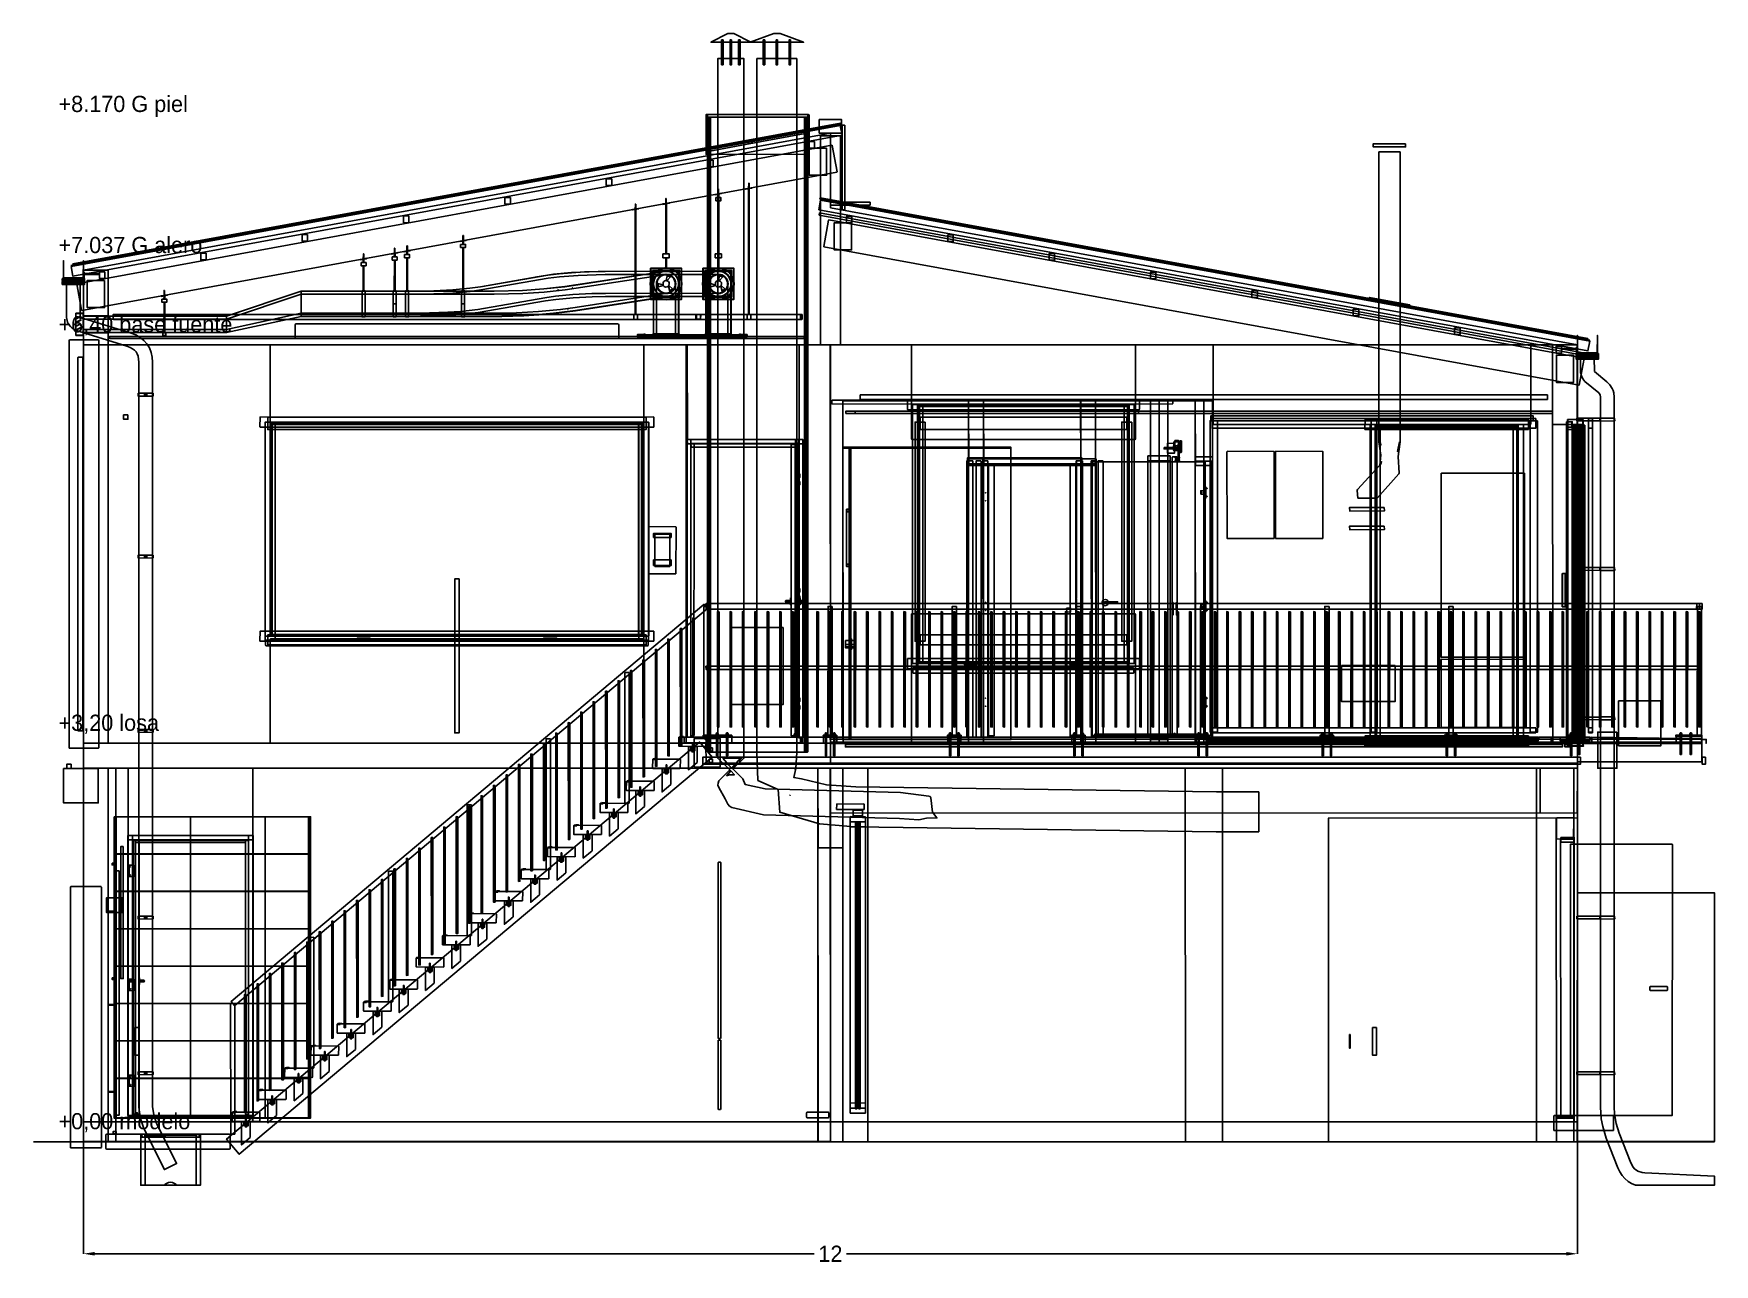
# Model space of a CAD drawing. Header units: metres. Extents: x 359.6 to 413.1, y -1 to 8.9.
# Drawn here: x 359.6 to 373.1, y -0.99 to 8.9 of the extents above; entities that cross this region are included whole.
import ezdxf

# ---------------------------------------------------------------- set-up
doc = ezdxf.new("R2010")
doc.units = ezdxf.units.M
for name, color, linetype in [('COTAS', 4, 'Continuous'), ('TEXTOS', 7, 'Continuous'), ('VISTA', 8, 'Continuous')]:
    doc.layers.add(name, color=color, linetype=linetype)
doc.dimstyles.get("Standard").update_dxf_attribs({"dimtxt": 2.5, "dimasz": 2.5, "dimexe": 1.25, "dimexo": 0.625, "dimtad": 1, "dimcen": 2.5, "dimazin": 3, "dimtfac": 1, "dimtmove": 0, "dimatfit": 3})

msp = doc.modelspace()

# ---------------------------------------------------------------- texts
at = {"layer": 'TEXTOS'}
for s, p in [('+8.170 G piel', (359.8, 8.270327)), ('+7.037 G alero', (359.8, 7.137082)), ('+6,40 base fuente', (359.8, 6.5)), ('+3,20 losa', (359.8, 3.3)), ('+0,00 modelo', (359.8, 0.1))]:
    msp.add_text(s, height=0.13, dxfattribs=at).set_placement(p)

# ---------------------------------------------------------------- blocks, each defined once
blk = doc.blocks.new('_CLOSEDFILLED')
at = {"color": 0, "linetype": 'BYBLOCK'}
blk.add_solid([(-1, 0.16), (0, 0), (-1, -0.16)], dxfattribs=at)
blk = doc.blocks.new('*D1')
for p, q in [((360, 0), (360, -0.9)), ((372, 0), (372, -0.9)), ((360.09, -0.9), (365.87, -0.9)), ((366.13, -0.9), (371.91, -0.9))]:
    blk.add_line(p, q)
at = {"layer": 'Defpoints'}
for p in [(360, 0), (372, 0), (360, -0.9)]:
    blk.add_point(p, dxfattribs=at)
at = {"layer": 'COTAS', "xscale": 0.09, "yscale": 0.09, "rotation": 180}
blk.add_blockref('_CLOSEDFILLED', (360, -0.9), dxfattribs=at)
at = {"layer": 'COTAS', "xscale": 0.09, "yscale": 0.09}
blk.add_blockref('_CLOSEDFILLED', (372, -0.9), dxfattribs=at)
at = {"layer": 'COTAS', "insert": (366, -0.9), "char_height": 0.13, "attachment_point": 5}
blk.add_mtext('12', dxfattribs=at)

# ---------------------------------------------------------------- dimensions: what is measured, and where the dimension line sits
at = {"layer": 'COTAS'}
dim = msp.add_linear_dim(base=(360, -0.9), p1=(360, 0), p2=(372, 0), dimstyle='Standard', override={"dimtxt": 0.13, "dimasz": 0.09}, dxfattribs=at)
dim.commit()
dim.dimension.update_dxf_attribs({"geometry": '*D1', "text_midpoint": (366, -0.9)})

# ---------------------------------------------------------------- linework, layer by layer
at = {"layer": 'VISTA'}
msp.add_line((359.6, 0), (373.1, 0), dxfattribs=at)
for points in [[(365.225, 8.9), (365.36, 8.83), (365.04, 8.83), (365.175, 8.9), (365.225, 8.9)], [(365.137801, 8.85), (365.137801, 8.65), (365.125801, 8.65), (365.126094, 8.85), (365.137801, 8.85)], [(365.206, 8.85), (365.206, 8.65), (365.194, 8.65), (365.194293, 8.85), (365.206, 8.85)], [(365.274199, 8.85), (365.274199, 8.65), (365.262199, 8.65), (365.262493, 8.85), (365.274199, 8.85)], [(365.595, 8.9), (365.785, 8.83), (365.355, 8.83), (365.545, 8.9), (365.595, 8.9)], [(365.472077, 8.85), (365.472077, 8.65), (365.460077, 8.65), (365.460371, 8.85), (365.472077, 8.85)], [(365.576, 8.85), (365.576, 8.65), (365.564, 8.65), (365.564294, 8.85), (365.576, 8.85)], [(365.679923, 8.85), (365.679923, 8.65), (365.667923, 8.65), (365.668217, 8.85), (365.679923, 8.85)], [(365.154861, 2.753927), (365.102987, 2.846002), (365.096486, 2.862401), (365.097039, 2.88), (365.104609, 2.897599), (365.118679, 2.913998), (365.193068, 2.985687), (365.095, 3.08), (365.095, 8.7), (365.305, 8.7), (365.305, 3.08), (365.215427, 2.993856), (365.297012, 2.913998), (365.315065, 2.870303), (365.47637, 2.834806), (366.564078, 2.80492), (366.79076, 2.77482), (366.801004, 2.771589), (366.807774, 2.762117), (366.81991, 2.646747), (366.855, 2.6), (366.772582, 2.59903), (366.70924, 2.58518), (366.555922, 2.59508), (365.46363, 2.625194), (365.208122, 2.684138), (365.190421, 2.694052), (365.176779, 2.709824), (365.154861, 2.753927)], [(365.73, 8.7), (365.73, 3.13), (365.722639, 2.997972), (365.706949, 2.925148), (365.767016, 2.914248), (365.967277, 2.867657), (366.203037, 2.849971), (369.101975, 2.809988), (369.44, 2.81), (369.44, 2.49), (369.098025, 2.490012), (366.196962, 2.530029), (365.912724, 2.552343), (365.592983, 2.645752), (365.579212, 2.828046), (365.417361, 2.902028), (365.41, 3.13), (365.41, 8.7), (365.73, 8.7)], [(365.013, 8.249001), (365.012, 7.93), (365.001, 7.931), (365.001293, 8.249707), (365.013, 8.249001)], [(365.824, 8.25), (365.825, 7.931), (365.006, 7.93), (365.005293, 8.249707), (365.824, 8.25)], [(365.829, 8.249001), (365.828, 7.93), (365.817, 7.931), (365.817293, 8.249707), (365.829, 8.249001)], [(366.078751, 8.16954), (359.901701, 7.037082), (359.901557, 7.037868), (366.078751, 8.16954)], [(359.901557, 7.029869), (366.078607, 8.162328), (366.093033, 8.083639), (359.915983, 6.95118), (359.901557, 7.029869)], [(366.080557, 8.180869), (366.082885, 8.179262), (366.084328, 8.171393), (366.082721, 8.169065), (359.919443, 7.039131), (359.917115, 7.040738), (359.915993, 7.050103), (366.080557, 8.180869)], [(366.080557, 8.180869), (366.082885, 8.179262), (366.084328, 8.171393), (366.082721, 8.169065), (359.919443, 7.039131), (359.917115, 7.040738), (359.915993, 7.050103), (366.080557, 8.180869)], [(366.080557, 8.180869), (366.082885, 8.179262), (366.084328, 8.171393), (366.082721, 8.169065), (359.919443, 7.039131), (359.917115, 7.040738), (359.915993, 7.050103), (366.080557, 8.180869)], [(366.080557, 8.180869), (366.082885, 8.179262), (366.084328, 8.171393), (366.082721, 8.169065), (359.919443, 7.039131), (359.917115, 7.040738), (359.915993, 7.050103), (366.080557, 8.180869)], [(366.080557, 8.180869), (366.082885, 8.179262), (366.084328, 8.171393), (366.082721, 8.169065), (359.919443, 7.039131), (359.917115, 7.040738), (359.915993, 7.050103), (366.080557, 8.180869)], [(366.080557, 8.180869), (366.082885, 8.179262), (366.084328, 8.171393), (366.082721, 8.169065), (359.919443, 7.039131), (359.917115, 7.040738), (359.915993, 7.050103), (366.080557, 8.180869)], [(366.080557, 8.180869), (366.082885, 8.179262), (366.084328, 8.171393), (366.082721, 8.169065), (359.919443, 7.039131), (359.917115, 7.040738), (359.915993, 7.050103), (366.080557, 8.180869)], [(366.080557, 8.180869), (366.082885, 8.179262), (366.084328, 8.171393), (366.082721, 8.169065), (359.919443, 7.039131), (359.917115, 7.040738), (359.915993, 7.050103), (366.080557, 8.180869)], [(366.080557, 8.180869), (366.082885, 8.179262), (366.084328, 8.171393), (366.082721, 8.169065), (359.919443, 7.039131), (359.917115, 7.040738), (359.915993, 7.050103), (366.080557, 8.180869)], [(366.080557, 8.180869), (366.082885, 8.179262), (366.084328, 8.171393), (366.082721, 8.169065), (359.919443, 7.039131), (359.917115, 7.040738), (359.915993, 7.050103), (366.080557, 8.180869)], [(366.080557, 8.180869), (366.082885, 8.179262), (366.084328, 8.171393), (366.082721, 8.169065), (359.919443, 7.039131), (359.917115, 7.040738), (359.915993, 7.050103), (366.080557, 8.180869)], [(366.080557, 8.180869), (366.082885, 8.179262), (366.084328, 8.171393), (366.082721, 8.169065), (359.919443, 7.039131), (359.917115, 7.040738), (359.915993, 7.050103), (366.080557, 8.180869)], [(366.080557, 8.180869), (366.082885, 8.179262), (366.084328, 8.171393), (366.082721, 8.169065), (359.919443, 7.039131), (359.917115, 7.040738), (359.915993, 7.050103), (366.080557, 8.180869)], [(366.080557, 8.180869), (366.082885, 8.179262), (366.084328, 8.171393), (366.082721, 8.169065), (359.919443, 7.039131), (359.917115, 7.040738), (359.915993, 7.050103), (366.080557, 8.180869)], [(366.080557, 8.180869), (366.082885, 8.179262), (366.084328, 8.171393), (366.082721, 8.169065), (359.919443, 7.039131), (359.917115, 7.040738), (359.915993, 7.050103), (366.080557, 8.180869)], [(366.080557, 8.180869), (366.082885, 8.179262), (366.084328, 8.171393), (366.082721, 8.169065), (359.919443, 7.039131), (359.917115, 7.040738), (359.915993, 7.050103), (366.080557, 8.180869)], [(366.080557, 8.180869), (366.082885, 8.179262), (366.084328, 8.171393), (366.082721, 8.169065), (359.919443, 7.039131), (359.917115, 7.040738), (359.915993, 7.050103), (366.080557, 8.180869)], [(366.080557, 8.180869), (366.082885, 8.179262), (366.084328, 8.171393), (366.082721, 8.169065), (359.919443, 7.039131), (359.917115, 7.040738), (359.915993, 7.050103), (366.080557, 8.180869)], [(366.080557, 8.180869), (366.082885, 8.179262), (366.084328, 8.171393), (366.082721, 8.169065), (359.919443, 7.039131), (359.917115, 7.040738), (359.915993, 7.050103), (366.080557, 8.180869)], [(366.080557, 8.180869), (366.082885, 8.179262), (366.084328, 8.171393), (366.082721, 8.169065), (359.919443, 7.039131), (359.917115, 7.040738), (359.915993, 7.050103), (366.080557, 8.180869)], [(366.080557, 8.180869), (366.082885, 8.179262), (366.084328, 8.171393), (366.082721, 8.169065), (359.919443, 7.039131), (359.917115, 7.040738), (359.915993, 7.050103), (366.080557, 8.180869)], [(366.080557, 8.180869), (366.082885, 8.179262), (366.084328, 8.171393), (366.082721, 8.169065), (359.919443, 7.039131), (359.917115, 7.040738), (359.915993, 7.050103), (366.080557, 8.180869)], [(366.080557, 8.180869), (366.082885, 8.179262), (366.084328, 8.171393), (366.082721, 8.169065), (359.919443, 7.039131), (359.917115, 7.040738), (359.915993, 7.050103), (366.080557, 8.180869)], [(366.080557, 8.180869), (366.082885, 8.179262), (366.084328, 8.171393), (366.082721, 8.169065), (359.919443, 7.039131), (359.917115, 7.040738), (359.915993, 7.050103), (366.080557, 8.180869)], [(366.080557, 8.180869), (366.082885, 8.179262), (366.084328, 8.171393), (366.082721, 8.169065), (359.919443, 7.039131), (359.917115, 7.040738), (359.915993, 7.050103), (366.080557, 8.180869)], [(366.080557, 8.180869), (366.082885, 8.179262), (366.084328, 8.171393), (366.082721, 8.169065), (359.919443, 7.039131), (359.917115, 7.040738), (359.915993, 7.050103), (366.080557, 8.180869)], [(366.080557, 8.180869), (366.082885, 8.179262), (366.084328, 8.171393), (366.082721, 8.169065), (359.919443, 7.039131), (359.917115, 7.040738), (359.915993, 7.050103), (366.080557, 8.180869)], [(366.080557, 8.180869), (366.082885, 8.179262), (366.084328, 8.171393), (366.082721, 8.169065), (359.919443, 7.039131), (359.917115, 7.040738), (359.915993, 7.050103), (366.080557, 8.180869)], [(366.080557, 8.180869), (366.082885, 8.179262), (366.084328, 8.171393), (366.082721, 8.169065), (359.919443, 7.039131), (359.917115, 7.040738), (359.915993, 7.050103), (366.080557, 8.180869)], [(366.080557, 8.180869), (366.082885, 8.179262), (366.084328, 8.171393), (366.082721, 8.169065), (359.919443, 7.039131), (359.917115, 7.040738), (359.915993, 7.050103), (366.080557, 8.180869)], [(366.080557, 8.180869), (366.082885, 8.179262), (366.084328, 8.171393), (366.082721, 8.169065), (359.919443, 7.039131), (359.917115, 7.040738), (359.915993, 7.050103), (366.080557, 8.180869)], [(366.080557, 8.180869), (366.082885, 8.179262), (366.084328, 8.171393), (366.082721, 8.169065), (359.919443, 7.039131), (359.917115, 7.040738), (359.915993, 7.050103), (366.080557, 8.180869)], [(366.080557, 8.180869), (366.082885, 8.179262), (366.084328, 8.171393), (366.082721, 8.169065), (359.919443, 7.039131), (359.917115, 7.040738), (359.915993, 7.050103), (366.080557, 8.180869)], [(366.080557, 8.180869), (366.082885, 8.179262), (366.084328, 8.171393), (366.082721, 8.169065), (359.919443, 7.039131), (359.917115, 7.040738), (359.915993, 7.050103), (366.080557, 8.180869)], [(366.080557, 8.180869), (366.082885, 8.179262), (366.084328, 8.171393), (366.082721, 8.169065), (359.919443, 7.039131), (359.917115, 7.040738), (359.915993, 7.050103), (366.080557, 8.180869)], [(366.080557, 8.180869), (366.082885, 8.179262), (366.084328, 8.171393), (366.082721, 8.169065), (359.919443, 7.039131), (359.917115, 7.040738), (359.915993, 7.050103), (366.080557, 8.180869)], [(366.080557, 8.180869), (366.082885, 8.179262), (366.084328, 8.171393), (366.082721, 8.169065), (359.919443, 7.039131), (359.917115, 7.040738), (359.915993, 7.050103), (366.080557, 8.180869)], [(366.080557, 8.180869), (366.082885, 8.179262), (366.084328, 8.171393), (366.082721, 8.169065), (359.919443, 7.039131), (359.917115, 7.040738), (359.915993, 7.050103), (366.080557, 8.180869)], [(366.080557, 8.180869), (366.082885, 8.179262), (366.084328, 8.171393), (366.082721, 8.169065), (359.919443, 7.039131), (359.917115, 7.040738), (359.915993, 7.050103), (366.080557, 8.180869)], [(366.080557, 8.180869), (366.082885, 8.179262), (366.084328, 8.171393), (366.082721, 8.169065), (359.919443, 7.039131), (359.917115, 7.040738), (359.915993, 7.050103), (366.080557, 8.180869)], [(366.080557, 8.180869), (366.082885, 8.179262), (366.084328, 8.171393), (366.082721, 8.169065), (359.919443, 7.039131), (359.917115, 7.040738), (359.915993, 7.050103), (366.080557, 8.180869)], [(366.080557, 8.180869), (366.082885, 8.179262), (366.084328, 8.171393), (366.082721, 8.169065), (359.919443, 7.039131), (359.917115, 7.040738), (359.915993, 7.050103), (366.080557, 8.180869)], [(366.080557, 8.180869), (366.082885, 8.179262), (366.084328, 8.171393), (366.082721, 8.169065), (359.919443, 7.039131), (359.917115, 7.040738), (359.915993, 7.050103), (366.080557, 8.180869)], [(366.080557, 8.180869), (366.082885, 8.179262), (366.084328, 8.171393), (366.082721, 8.169065), (359.919443, 7.039131), (359.917115, 7.040738), (359.915993, 7.050103), (366.080557, 8.180869)], [(366.080557, 8.180869), (366.082885, 8.179262), (366.084328, 8.171393), (366.082721, 8.169065), (359.919443, 7.039131), (359.917115, 7.040738), (359.915993, 7.050103), (366.080557, 8.180869)], [(365.0355, 8.23), (365.0375, 8.228), (365.0375, 3.132), (365.0355, 3.13), (365.0145, 3.13), (365.0125, 3.132), (365.013086, 8.229414), (365.0355, 8.23)], [(365.803, 8.23), (365.805, 8.228), (365.805, 3.132), (365.803, 3.13), (365.027, 3.13), (365.025, 3.132), (365.025586, 8.229414), (365.803, 8.23)], [(365.343312, 8.02974), (365.401004, 8.040318), (365.433284, 8.046235), (365.470673, 8.05309), (365.517782, 8.061727), (365.623871, 8.081176), (365.686331, 8.092628), (365.793846, 8.112338), (365.794967, 8.111527), (365.796689, 8.096593), (365.433284, 8.029968), (365.346192, 8.014002), (365.343312, 8.02974)], [(365.8155, 8.23), (365.8175, 8.228), (365.8175, 3.132), (365.8155, 3.13), (365.7945, 3.13), (365.7925, 3.132), (365.793086, 8.229414), (365.8155, 8.23)], [(365.910716, 8.209686), (366.089686, 8.209284), (366.089284, 8.100313), (365.910848, 8.1005), (365.910716, 8.209686)], [(366.114, 8.165), (366.116, 8.163), (366.116, 7.487), (366.114, 7.485), (366.096, 7.485), (366.094, 7.487), (366.094586, 8.164414), (366.114, 8.165)], [(366.012623, 8.004148), (366.014951, 8.002542), (366.053902, 7.790082), (366.052295, 7.787754), (359.987377, 6.675853), (359.985049, 6.677459), (359.946419, 6.891415), (366.012623, 8.004148)], [(366.012623, 8.004148), (366.014951, 8.002542), (366.053902, 7.790082), (366.052295, 7.787754), (359.987377, 6.675853), (359.985049, 6.677459), (359.946419, 6.891415), (366.012623, 8.004148)], [(366.012623, 8.004148), (366.014951, 8.002542), (366.053902, 7.790082), (366.052295, 7.787754), (359.987377, 6.675853), (359.985049, 6.677459), (359.946419, 6.891415), (366.012623, 8.004148)], [(366.012623, 8.004148), (366.014951, 8.002542), (366.053902, 7.790082), (366.052295, 7.787754), (359.987377, 6.675853), (359.985049, 6.677459), (359.946419, 6.891415), (366.012623, 8.004148)], [(366.012623, 8.004148), (366.014951, 8.002542), (366.053902, 7.790082), (366.052295, 7.787754), (359.987377, 6.675853), (359.985049, 6.677459), (359.946419, 6.891415), (366.012623, 8.004148)], [(366.012623, 8.004148), (366.014951, 8.002542), (366.053902, 7.790082), (366.052295, 7.787754), (359.987377, 6.675853), (359.985049, 6.677459), (359.946419, 6.891415), (366.012623, 8.004148)], [(366.012623, 8.004148), (366.014951, 8.002542), (366.053902, 7.790082), (366.052295, 7.787754), (359.987377, 6.675853), (359.985049, 6.677459), (359.946419, 6.891415), (366.012623, 8.004148)], [(366.012623, 8.004148), (366.014951, 8.002542), (366.053902, 7.790082), (366.052295, 7.787754), (359.987377, 6.675853), (359.985049, 6.677459), (359.946419, 6.891415), (366.012623, 8.004148)], [(366.012623, 8.004148), (366.014951, 8.002542), (366.053902, 7.790082), (366.052295, 7.787754), (359.987377, 6.675853), (359.985049, 6.677459), (359.946419, 6.891415), (366.012623, 8.004148)], [(366.012623, 8.004148), (366.014951, 8.002542), (366.053902, 7.790082), (366.052295, 7.787754), (359.987377, 6.675853), (359.985049, 6.677459), (359.946419, 6.891415), (366.012623, 8.004148)], [(366.012623, 8.004148), (366.014951, 8.002542), (366.053902, 7.790082), (366.052295, 7.787754), (359.987377, 6.675853), (359.985049, 6.677459), (359.946419, 6.891415), (366.012623, 8.004148)], [(366, 7.5), (372, 6.4), (360, 6.4), (360, 7), (366, 8.1), (366, 7.5)], [(366, 7.5), (372, 6.4), (360, 6.4), (360, 7), (366, 8.1), (366, 7.5)], [(365.02741, 7.971825), (365.199999, 8.003467), (365.369737, 8.034585), (365.373393, 8.020005), (365.030291, 7.956087), (365.026767, 7.971409), (365.02741, 7.971825)], [(365.027462, 7.971537), (365.027462, 7.971537), (365.027462, 7.971537), (365.027462, 7.971537)], [(365.278236, 8.01781), (365.278236, 8.01781), (365.278236, 8.01781), (365.278236, 8.01781)], [(365.470674, 8.05309), (365.470674, 8.05309), (365.470673, 8.05309), (365.470674, 8.05309)], [(365.68633, 8.092627), (365.68633, 8.092627), (365.686331, 8.092628), (365.68633, 8.092627)], [(365.706717, 8.080098), (365.706717, 8.080098), (365.706717, 8.080098), (365.706717, 8.080098)], [(365.871914, 8.032414), (365.871914, 7.978586), (365.828086, 7.978586), (365.828086, 8.032414), (365.871914, 8.032414)], [(365.969414, 7.981081), (365.969414, 7.762252), (365.830586, 7.762252), (365.830586, 7.981081), (365.969414, 7.981081)], [(366.078, 8.08), (366.08, 8.078), (366.08, 6.402), (366.078, 6.4), (365.922, 6.4), (365.92, 6.402), (365.920586, 8.079414), (366.078, 8.08)], [(370.62, 8.015001), (370.62, 7.99), (370.36, 7.99), (370.36, 8.015001), (370.62, 8.015001)], [(365.057628, 7.883129), (365.057628, 7.8293), (365.0138, 7.8293), (365.0138, 7.883129), (365.057628, 7.883129)], [(370.236456, 5.17), (370.231682, 5.230379), (370.233997, 5.237206), (370.411655, 5.433924), (370.4196, 5.514977), (370.405, 5.62), (370.405, 7.95), (370.575, 7.95), (370.575, 5.62), (370.558828, 5.503676), (370.5688, 5.370718), (370.566593, 5.364137), (370.392467, 5.17), (370.236456, 5.17)], [(364.243342, 7.733843), (364.243342, 7.680015), (364.199514, 7.680015), (364.199514, 7.733843), (364.243342, 7.733843)], [(365.347, 7.698083), (365.347, 7.655084), (365.343, 7.655084), (365.343337, 7.698083), (365.347, 7.698083)], [(365.347, 7.698083), (365.347, 7.655084), (365.343, 7.655084), (365.343337, 7.698083), (365.347, 7.698083)], [(365.347, 7.698083), (365.347, 7.655084), (365.343, 7.655084), (365.343337, 7.698083), (365.347, 7.698083)], [(365.347, 7.698083), (365.347, 7.655084), (365.343, 7.655084), (365.343337, 7.698083), (365.347, 7.698083)], [(363.429057, 7.584557), (363.429057, 7.530729), (363.385229, 7.530729), (363.385229, 7.584557), (363.429057, 7.584557)], [(364.682, 7.576167), (364.682, 7.533167), (364.678, 7.533167), (364.678337, 7.576167), (364.682, 7.576167)], [(364.682, 7.576167), (364.682, 7.533167), (364.678, 7.533167), (364.678337, 7.576167), (364.682, 7.576167)], [(364.682, 7.576167), (364.682, 7.533167), (364.678, 7.533167), (364.678337, 7.576167), (364.682, 7.576167)], [(364.682, 7.576167), (364.682, 7.533167), (364.678, 7.533167), (364.678337, 7.576167), (364.682, 7.576167)], [(365.099085, 7.612999), (365.125, 7.61775), (365.125, 7.61475), (365.075, 7.605584), (365.075, 7.608583), (365.099085, 7.612999)], [(365.099085, 7.612999), (365.125, 7.61775), (365.125, 7.61475), (365.075, 7.605584), (365.075, 7.608583), (365.099085, 7.612999)], [(365.099085, 7.612999), (365.125, 7.61775), (365.125, 7.61475), (365.075, 7.605584), (365.075, 7.608583), (365.099085, 7.612999)], [(365.099085, 7.612999), (365.125, 7.61775), (365.125, 7.61475), (365.075, 7.605584), (365.075, 7.608583), (365.099085, 7.612999)], [(365.08, 7.583167), (365.12, 7.583167), (365.12, 7.558167), (365.08, 7.558167), (365.08, 7.583167)], [(365.103, 7.610167), (365.103, 7.13), (365.097, 7.13), (365.097506, 7.610167), (365.103, 7.610167)], [(365.103, 7.610167), (365.103, 7.13), (365.097, 7.13), (365.097506, 7.610167), (365.103, 7.610167)], [(365.103, 7.610167), (365.103, 7.585166), (365.097, 7.585166), (365.097506, 7.610167), (365.103, 7.610167)], [(365.103, 7.610167), (365.103, 7.585166), (365.097, 7.585166), (365.097506, 7.610167), (365.103, 7.610167)], [(365.102, 7.653167), (365.102, 7.610167), (365.098, 7.610167), (365.098337, 7.653167), (365.102, 7.653167)], [(365.102, 7.653167), (365.102, 7.610167), (365.098, 7.610167), (365.098337, 7.653167), (365.102, 7.653167)], [(365.102, 7.653167), (365.102, 7.610167), (365.098, 7.610167), (365.098337, 7.653167), (365.102, 7.653167)], [(365.102, 7.653167), (365.102, 7.610167), (365.098, 7.610167), (365.098337, 7.653167), (365.102, 7.653167)], [(365.102, 7.653167), (365.102, 7.610167), (365.098, 7.610167), (365.098337, 7.653167), (365.102, 7.653167)], [(365.102, 7.653167), (365.102, 7.610167), (365.098, 7.610167), (365.098337, 7.653167), (365.102, 7.653167)], [(365.102, 7.653167), (365.102, 7.610167), (365.098, 7.610167), (365.098337, 7.653167), (365.102, 7.653167)], [(365.102, 7.653167), (365.102, 7.610167), (365.098, 7.610167), (365.098337, 7.653167), (365.102, 7.653167)], [(365.346222, 7.658308), (365.37, 7.662667), (365.37, 7.659667), (365.32, 7.6505), (365.32, 7.6535), (365.346222, 7.658308)], [(365.346222, 7.658308), (365.37, 7.662667), (365.37, 7.659667), (365.32, 7.6505), (365.32, 7.6535), (365.346222, 7.658308)], [(365.348, 7.655084), (365.348, 6.645), (365.342, 6.645), (365.342505, 7.655084), (365.348, 7.655084)], [(365.348, 7.655084), (365.348, 6.645), (365.342, 6.645), (365.342505, 7.655084), (365.348, 7.655084)], [(365.906967, 7.483639), (365.921393, 7.562328), (372.098443, 6.429869), (372.084017, 6.35118), (365.906967, 7.483639)], [(365.919443, 7.580869), (372.082722, 6.450935), (372.084328, 6.448607), (372.082886, 6.440738), (372.080557, 6.439131), (365.917279, 7.569066), (365.915672, 7.571393), (365.917115, 7.579262), (365.919443, 7.580869)], [(365.919443, 7.580869), (372.082722, 6.450935), (372.084328, 6.448607), (372.082886, 6.440738), (372.080557, 6.439131), (365.917279, 7.569066), (365.915672, 7.571393), (365.917115, 7.579262), (365.919443, 7.580869)], [(365.919443, 7.580869), (372.082722, 6.450935), (372.084328, 6.448607), (372.082886, 6.440738), (372.080557, 6.439131), (365.917279, 7.569066), (365.915672, 7.571393), (365.917115, 7.579262), (365.919443, 7.580869)], [(365.919443, 7.580869), (372.082722, 6.450935), (372.084328, 6.448607), (372.082886, 6.440738), (372.080557, 6.439131), (365.917279, 7.569066), (365.915672, 7.571393), (365.917115, 7.579262), (365.919443, 7.580869)], [(365.919443, 7.580869), (372.082722, 6.450935), (372.084328, 6.448607), (372.082886, 6.440738), (372.080557, 6.439131), (365.917279, 7.569066), (365.915672, 7.571393), (365.917115, 7.579262), (365.919443, 7.580869)], [(365.919443, 7.580869), (372.082722, 6.450935), (372.084328, 6.448607), (372.082886, 6.440738), (372.080557, 6.439131), (365.917279, 7.569066), (365.915672, 7.571393), (365.917115, 7.579262), (365.919443, 7.580869)], [(365.919443, 7.580869), (372.082722, 6.450935), (372.084328, 6.448607), (372.082886, 6.440738), (372.080557, 6.439131), (365.917279, 7.569066), (365.915672, 7.571393), (365.917115, 7.579262), (365.919443, 7.580869)], [(365.919443, 7.580869), (372.082722, 6.450935), (372.084328, 6.448607), (372.082886, 6.440738), (372.080557, 6.439131), (365.917279, 7.569066), (365.915672, 7.571393), (365.917115, 7.579262), (365.919443, 7.580869)], [(365.919443, 7.580869), (372.082722, 6.450935), (372.084328, 6.448607), (372.082886, 6.440738), (372.080557, 6.439131), (365.917279, 7.569066), (365.915672, 7.571393), (365.917115, 7.579262), (365.919443, 7.580869)], [(365.919443, 7.580869), (372.082722, 6.450935), (372.084328, 6.448607), (372.082886, 6.440738), (372.080557, 6.439131), (365.917279, 7.569066), (365.915672, 7.571393), (365.917115, 7.579262), (365.919443, 7.580869)], [(365.919443, 7.580869), (372.082722, 6.450935), (372.084328, 6.448607), (372.082886, 6.440738), (372.080557, 6.439131), (365.917279, 7.569066), (365.915672, 7.571393), (365.917115, 7.579262), (365.919443, 7.580869)], [(365.919443, 7.580869), (372.082722, 6.450935), (372.084328, 6.448607), (372.082886, 6.440738), (372.080557, 6.439131), (365.917279, 7.569066), (365.915672, 7.571393), (365.917115, 7.579262), (365.919443, 7.580869)], [(365.919443, 7.580869), (372.082722, 6.450935), (372.084328, 6.448607), (372.082886, 6.440738), (372.080557, 6.439131), (365.917279, 7.569066), (365.915672, 7.571393), (365.917115, 7.579262), (365.919443, 7.580869)], [(365.919443, 7.580869), (372.082722, 6.450935), (372.084328, 6.448607), (372.082886, 6.440738), (372.080557, 6.439131), (365.917279, 7.569066), (365.915672, 7.571393), (365.917115, 7.579262), (365.919443, 7.580869)], [(365.919443, 7.580869), (372.082722, 6.450935), (372.084328, 6.448607), (372.082886, 6.440738), (372.080557, 6.439131), (365.917279, 7.569066), (365.915672, 7.571393), (365.917115, 7.579262), (365.919443, 7.580869)], [(365.919443, 7.580869), (372.082722, 6.450935), (372.084328, 6.448607), (372.082886, 6.440738), (372.080557, 6.439131), (365.917279, 7.569066), (365.915672, 7.571393), (365.917115, 7.579262), (365.919443, 7.580869)], [(365.919443, 7.580869), (372.082722, 6.450935), (372.084328, 6.448607), (372.082886, 6.440738), (372.080557, 6.439131), (365.917279, 7.569066), (365.915672, 7.571393), (365.917115, 7.579262), (365.919443, 7.580869)], [(365.919443, 7.580869), (372.082722, 6.450935), (372.084328, 6.448607), (372.082886, 6.440738), (372.080557, 6.439131), (365.917279, 7.569066), (365.915672, 7.571393), (365.917115, 7.579262), (365.919443, 7.580869)], [(365.919443, 7.580869), (372.082722, 6.450935), (372.084328, 6.448607), (372.082886, 6.440738), (372.080557, 6.439131), (365.917279, 7.569066), (365.915672, 7.571393), (365.917115, 7.579262), (365.919443, 7.580869)], [(365.919443, 7.580869), (372.082722, 6.450935), (372.084328, 6.448607), (372.082886, 6.440738), (372.080557, 6.439131), (365.917279, 7.569066), (365.915672, 7.571393), (365.917115, 7.579262), (365.919443, 7.580869)], [(365.919443, 7.580869), (372.082722, 6.450935), (372.084328, 6.448607), (372.082886, 6.440738), (372.080557, 6.439131), (365.917279, 7.569066), (365.915672, 7.571393), (365.917115, 7.579262), (365.919443, 7.580869)], [(365.919443, 7.580869), (372.082722, 6.450935), (372.084328, 6.448607), (372.082886, 6.440738), (372.080557, 6.439131), (365.917279, 7.569066), (365.915672, 7.571393), (365.917115, 7.579262), (365.919443, 7.580869)], [(365.919443, 7.580869), (372.082722, 6.450935), (372.084328, 6.448607), (372.082886, 6.440738), (372.080557, 6.439131), (365.917279, 7.569066), (365.915672, 7.571393), (365.917115, 7.579262), (365.919443, 7.580869)], [(365.919443, 7.580869), (372.082722, 6.450935), (372.084328, 6.448607), (372.082886, 6.440738), (372.080557, 6.439131), (365.917279, 7.569066), (365.915672, 7.571393), (365.917115, 7.579262), (365.919443, 7.580869)], [(365.919443, 7.580869), (372.082722, 6.450935), (372.084328, 6.448607), (372.082886, 6.440738), (372.080557, 6.439131), (365.917279, 7.569066), (365.915672, 7.571393), (365.917115, 7.579262), (365.919443, 7.580869)], [(365.919443, 7.580869), (372.082722, 6.450935), (372.084328, 6.448607), (372.082886, 6.440738), (372.080557, 6.439131), (365.917279, 7.569066), (365.915672, 7.571393), (365.917115, 7.579262), (365.919443, 7.580869)], [(365.919443, 7.580869), (372.082722, 6.450935), (372.084328, 6.448607), (372.082886, 6.440738), (372.080557, 6.439131), (365.917279, 7.569066), (365.915672, 7.571393), (365.917115, 7.579262), (365.919443, 7.580869)], [(365.919443, 7.580869), (372.082722, 6.450935), (372.084328, 6.448607), (372.082886, 6.440738), (372.080557, 6.439131), (365.917279, 7.569066), (365.915672, 7.571393), (365.917115, 7.579262), (365.919443, 7.580869)], [(365.919443, 7.580869), (372.082722, 6.450935), (372.084328, 6.448607), (372.082886, 6.440738), (372.080557, 6.439131), (365.917279, 7.569066), (365.915672, 7.571393), (365.917115, 7.579262), (365.919443, 7.580869)], [(365.919443, 7.580869), (372.082722, 6.450935), (372.084328, 6.448607), (372.082886, 6.440738), (372.080557, 6.439131), (365.917279, 7.569066), (365.915672, 7.571393), (365.917115, 7.579262), (365.919443, 7.580869)], [(365.919443, 7.580869), (372.082722, 6.450935), (372.084328, 6.448607), (372.082886, 6.440738), (372.080557, 6.439131), (365.917279, 7.569066), (365.915672, 7.571393), (365.917115, 7.579262), (365.919443, 7.580869)], [(365.919443, 7.580869), (372.082722, 6.450935), (372.084328, 6.448607), (372.082886, 6.440738), (372.080557, 6.439131), (365.917279, 7.569066), (365.915672, 7.571393), (365.917115, 7.579262), (365.919443, 7.580869)], [(365.919443, 7.580869), (372.082722, 6.450935), (372.084328, 6.448607), (372.082886, 6.440738), (372.080557, 6.439131), (365.917279, 7.569066), (365.915672, 7.571393), (365.917115, 7.579262), (365.919443, 7.580869)], [(365.919443, 7.580869), (372.082722, 6.450935), (372.084328, 6.448607), (372.082886, 6.440738), (372.080557, 6.439131), (365.917279, 7.569066), (365.915672, 7.571393), (365.917115, 7.579262), (365.919443, 7.580869)], [(365.919443, 7.580869), (372.082722, 6.450935), (372.084328, 6.448607), (372.082886, 6.440738), (372.080557, 6.439131), (365.917279, 7.569066), (365.915672, 7.571393), (365.917115, 7.579262), (365.919443, 7.580869)], [(365.919443, 7.580869), (372.082722, 6.450935), (372.084328, 6.448607), (372.082886, 6.440738), (372.080557, 6.439131), (365.917279, 7.569066), (365.915672, 7.571393), (365.917115, 7.579262), (365.919443, 7.580869)], [(365.919443, 7.580869), (372.082722, 6.450935), (372.084328, 6.448607), (372.082886, 6.440738), (372.080557, 6.439131), (365.917279, 7.569066), (365.915672, 7.571393), (365.917115, 7.579262), (365.919443, 7.580869)], [(365.919443, 7.580869), (372.082722, 6.450935), (372.084328, 6.448607), (372.082886, 6.440738), (372.080557, 6.439131), (365.917279, 7.569066), (365.915672, 7.571393), (365.917115, 7.579262), (365.919443, 7.580869)], [(365.919443, 7.580869), (372.082722, 6.450935), (372.084328, 6.448607), (372.082886, 6.440738), (372.080557, 6.439131), (365.917279, 7.569066), (365.915672, 7.571393), (365.917115, 7.579262), (365.919443, 7.580869)], [(365.919443, 7.580869), (372.082722, 6.450935), (372.084328, 6.448607), (372.082886, 6.440738), (372.080557, 6.439131), (365.917279, 7.569066), (365.915672, 7.571393), (365.917115, 7.579262), (365.919443, 7.580869)], [(365.919443, 7.580869), (372.082722, 6.450935), (372.084328, 6.448607), (372.082886, 6.440738), (372.080557, 6.439131), (365.917279, 7.569066), (365.915672, 7.571393), (365.917115, 7.579262), (365.919443, 7.580869)], [(365.919443, 7.580869), (372.082722, 6.450935), (372.084328, 6.448607), (372.082886, 6.440738), (372.080557, 6.439131), (365.917279, 7.569066), (365.915672, 7.571393), (365.917115, 7.579262), (365.919443, 7.580869)], [(365.919443, 7.580869), (372.082722, 6.450935), (372.084328, 6.448607), (372.082886, 6.440738), (372.080557, 6.439131), (365.917279, 7.569066), (365.915672, 7.571393), (365.917115, 7.579262), (365.919443, 7.580869)], [(365.919443, 7.580869), (372.082722, 6.450935), (372.084328, 6.448607), (372.082886, 6.440738), (372.080557, 6.439131), (365.917279, 7.569066), (365.915672, 7.571393), (365.917115, 7.579262), (365.919443, 7.580869)], [(365.919443, 7.580869), (372.082722, 6.450935), (372.084328, 6.448607), (372.082886, 6.440738), (372.080557, 6.439131), (365.917279, 7.569066), (365.915672, 7.571393), (365.917115, 7.579262), (365.919443, 7.580869)], [(365.921249, 7.569541), (365.921393, 7.570328), (372.098299, 6.437082), (365.921249, 7.569541)], [(362.614771, 7.435271), (362.614771, 7.381443), (362.570943, 7.381443), (362.570943, 7.435271), (362.614771, 7.435271)], [(364.435842, 7.491405), (364.46, 7.495833), (364.46, 7.492834), (364.41, 7.483667), (364.41, 7.486667), (364.435842, 7.491405)], [(364.435842, 7.491405), (364.46, 7.495833), (364.46, 7.492834), (364.41, 7.483667), (364.41, 7.486667), (364.435842, 7.491405)], [(364.438, 7.48825), (364.438, 6.645), (364.432, 6.645), (364.432506, 7.48825), (364.438, 7.48825)], [(364.438, 7.48825), (364.438, 6.645), (364.432, 6.645), (364.432506, 7.48825), (364.438, 7.48825)], [(364.437, 7.53125), (364.437, 7.48825), (364.433, 7.48825), (364.433337, 7.53125), (364.437, 7.53125)], [(364.437, 7.53125), (364.437, 7.48825), (364.433, 7.48825), (364.433337, 7.53125), (364.437, 7.53125)], [(364.437, 7.53125), (364.437, 7.48825), (364.433, 7.48825), (364.433337, 7.53125), (364.437, 7.53125)], [(364.437, 7.53125), (364.437, 7.48825), (364.433, 7.48825), (364.433337, 7.53125), (364.437, 7.53125)], [(364.678444, 7.535882), (364.705, 7.54075), (364.705, 7.53775), (364.655, 7.528584), (364.655, 7.531583), (364.678444, 7.535882)], [(364.678444, 7.535882), (364.705, 7.54075), (364.705, 7.53775), (364.655, 7.528584), (364.655, 7.531583), (364.678444, 7.535882)], [(364.683, 7.533167), (364.683, 7.13), (364.677, 7.13), (364.677505, 7.533167), (364.683, 7.533167)], [(364.683, 7.533167), (364.683, 7.13), (364.677, 7.13), (364.677505, 7.533167), (364.683, 7.533167)], [(365.103, 7.558167), (365.103, 6.995), (365.097, 6.995), (365.097506, 7.558167), (365.103, 7.558167)], [(365.909888, 7.442574), (365.913062, 7.459885), (372.090112, 6.327426), (372.086938, 6.310114), (365.909888, 7.442574)], [(366.318, 7.5475), (366.32, 7.5455), (366.32, 7.5245), (366.318, 7.5225), (366.002, 7.5225), (366, 7.5245), (366.000586, 7.546914), (366.318, 7.5475)], [(366.171914, 7.432414), (366.171914, 7.378586), (366.128086, 7.378586), (366.128086, 7.432414), (366.171914, 7.432414)], [(365.987377, 7.404147), (372.052295, 6.292246), (372.053902, 6.289918), (372.014951, 6.077459), (372.012623, 6.075852), (365.947705, 7.187754), (365.946098, 7.190082), (365.985049, 7.402541), (365.987377, 7.404147)], [(365.987377, 7.404147), (372.052295, 6.292246), (372.053902, 6.289918), (372.014951, 6.077459), (372.012623, 6.075852), (365.947705, 7.187754), (365.946098, 7.190082), (365.985049, 7.402541), (365.987377, 7.404147)], [(365.987377, 7.404147), (372.052295, 6.292246), (372.053902, 6.289918), (372.014951, 6.077459), (372.012623, 6.075852), (365.947705, 7.187754), (365.946098, 7.190082), (365.985049, 7.402541), (365.987377, 7.404147)], [(365.987377, 7.404147), (372.052295, 6.292246), (372.053902, 6.289918), (372.014951, 6.077459), (372.012623, 6.075852), (365.947705, 7.187754), (365.946098, 7.190082), (365.985049, 7.402541), (365.987377, 7.404147)], [(365.987377, 7.404147), (372.052295, 6.292246), (372.053902, 6.289918), (372.014951, 6.077459), (372.012623, 6.075852), (365.947705, 7.187754), (365.946098, 7.190082), (365.985049, 7.402541), (365.987377, 7.404147)], [(365.987377, 7.404147), (372.052295, 6.292246), (372.053902, 6.289918), (372.014951, 6.077459), (372.012623, 6.075852), (365.947705, 7.187754), (365.946098, 7.190082), (365.985049, 7.402541), (365.987377, 7.404147)], [(365.987377, 7.404147), (372.052295, 6.292246), (372.053902, 6.289918), (372.014951, 6.077459), (372.012623, 6.075852), (365.947705, 7.187754), (365.946098, 7.190082), (365.985049, 7.402541), (365.987377, 7.404147)], [(365.987377, 7.404147), (372.052295, 6.292246), (372.053902, 6.289918), (372.014951, 6.077459), (372.012623, 6.075852), (365.947705, 7.187754), (365.946098, 7.190082), (365.985049, 7.402541), (365.987377, 7.404147)], [(365.987377, 7.404147), (372.052295, 6.292246), (372.053902, 6.289918), (372.014951, 6.077459), (372.012623, 6.075852), (365.947705, 7.187754), (365.946098, 7.190082), (365.985049, 7.402541), (365.987377, 7.404147)], [(365.987377, 7.404147), (372.052295, 6.292246), (372.053902, 6.289918), (372.014951, 6.077459), (372.012623, 6.075852), (365.947705, 7.187754), (365.946098, 7.190082), (365.985049, 7.402541), (365.987377, 7.404147)], [(365.987377, 7.404147), (372.052295, 6.292246), (372.053902, 6.289918), (372.014951, 6.077459), (372.012623, 6.075852), (365.947705, 7.187754), (365.946098, 7.190082), (365.985049, 7.402541), (365.987377, 7.404147)], [(366.169414, 7.381081), (366.169414, 7.162252), (366.030586, 7.162252), (366.030586, 7.381081), (366.169414, 7.381081)], [(361.800486, 7.285985), (361.800486, 7.232157), (361.756657, 7.232157), (361.756657, 7.285985), (361.800486, 7.285985)], [(362.502, 7.1765), (362.502, 7.133501), (362.498, 7.133501), (362.498337, 7.1765), (362.502, 7.1765)], [(362.502, 7.1765), (362.502, 7.133501), (362.498, 7.133501), (362.498337, 7.1765), (362.502, 7.1765)], [(362.502, 7.1765), (362.502, 7.133501), (362.498, 7.133501), (362.498337, 7.1765), (362.502, 7.1765)], [(362.502, 7.1765), (362.502, 7.133501), (362.498, 7.133501), (362.498337, 7.1765), (362.502, 7.1765)], [(362.598778, 7.15461), (362.625, 7.159417), (362.625, 7.156417), (362.575, 7.147251), (362.575, 7.15025), (362.598778, 7.15461)], [(362.598778, 7.15461), (362.625, 7.159417), (362.625, 7.156417), (362.575, 7.147251), (362.575, 7.15025), (362.598778, 7.15461)], [(362.602, 7.194833), (362.602, 7.151834), (362.598, 7.151834), (362.598337, 7.194833), (362.602, 7.194833)], [(362.602, 7.194833), (362.602, 7.151834), (362.598, 7.151834), (362.598337, 7.194833), (362.602, 7.194833)], [(362.602, 7.194833), (362.602, 7.151834), (362.598, 7.151834), (362.598337, 7.194833), (362.602, 7.194833)], [(362.602, 7.194833), (362.602, 7.151834), (362.598, 7.151834), (362.598337, 7.194833), (362.602, 7.194833)], [(363.051829, 7.237669), (363.075, 7.241917), (363.075, 7.238917), (363.025, 7.22975), (363.025, 7.23275), (363.051829, 7.237669)], [(363.051829, 7.237669), (363.075, 7.241917), (363.075, 7.238917), (363.025, 7.22975), (363.025, 7.23275), (363.051829, 7.237669)], [(363.03, 7.207333), (363.07, 7.207333), (363.07, 7.182333), (363.03, 7.182333), (363.03, 7.207333)], [(363.053, 7.234334), (363.053, 7.207333), (363.047, 7.207333), (363.047506, 7.234334), (363.053, 7.234334)], [(363.053, 7.234334), (363.053, 7.207333), (363.047, 7.207333), (363.047506, 7.234334), (363.053, 7.234334)], [(363.053, 7.182333), (363.053, 6.835), (363.047, 6.835), (363.047506, 7.182333), (363.053, 7.182333)], [(363.052, 7.277333), (363.052, 7.234334), (363.048, 7.234334), (363.048337, 7.277333), (363.052, 7.277333)], [(363.052, 7.277333), (363.052, 7.234334), (363.048, 7.234334), (363.048337, 7.277333), (363.052, 7.277333)], [(363.052, 7.277333), (363.052, 7.234334), (363.048, 7.234334), (363.048337, 7.277333), (363.052, 7.277333)], [(363.052, 7.277333), (363.052, 7.234334), (363.048, 7.234334), (363.048337, 7.277333), (363.052, 7.277333)], [(366.9862, 7.283128), (366.9862, 7.2293), (366.942372, 7.2293), (366.942372, 7.283128), (366.9862, 7.283128)], [(359.84, 6.895), (359.84, 7.077625), (359.8412, 6.938825), (359.9988, 6.938825), (360, 7.077625), (360, 6.895), (359.84, 6.895)], [(360.9862, 7.1367), (360.9862, 7.082871), (360.942371, 7.082871), (360.942371, 7.1367), (360.9862, 7.1367)], [(362.249085, 7.090499), (362.275, 7.09525), (362.275, 7.09225), (362.225, 7.083084), (362.225, 7.086083), (362.249085, 7.090499)], [(362.249085, 7.090499), (362.275, 7.09525), (362.275, 7.09225), (362.225, 7.083084), (362.225, 7.086083), (362.249085, 7.090499)], [(362.23, 7.060667), (362.27, 7.060667), (362.27, 7.035667), (362.23, 7.035667), (362.23, 7.060667)], [(362.253, 7.087667), (362.253, 7.060667), (362.247, 7.060667), (362.247506, 7.087667), (362.253, 7.087667)], [(362.253, 7.087667), (362.253, 7.060667), (362.247, 7.060667), (362.247506, 7.087667), (362.253, 7.087667)], [(362.253, 7.035667), (362.253, 6.835), (362.247, 6.835), (362.247506, 7.035667), (362.253, 7.035667)], [(362.252, 7.130667), (362.252, 7.087667), (362.248, 7.087667), (362.248337, 7.130667), (362.252, 7.130667)], [(362.252, 7.130667), (362.252, 7.087667), (362.248, 7.087667), (362.248337, 7.130667), (362.252, 7.130667)], [(362.252, 7.130667), (362.252, 7.087667), (362.248, 7.087667), (362.248337, 7.130667), (362.252, 7.130667)], [(362.252, 7.130667), (362.252, 7.087667), (362.248, 7.087667), (362.248337, 7.130667), (362.252, 7.130667)], [(362.501556, 7.136786), (362.525, 7.141084), (362.525, 7.138084), (362.475, 7.128917), (362.475, 7.131917), (362.501556, 7.136786)], [(362.501556, 7.136786), (362.525, 7.141084), (362.525, 7.138084), (362.475, 7.128917), (362.475, 7.131917), (362.501556, 7.136786)], [(362.48, 7.1065), (362.52, 7.1065), (362.52, 7.081501), (362.48, 7.081501), (362.48, 7.1065)], [(362.503, 7.133501), (362.503, 7.1065), (362.497, 7.1065), (362.497506, 7.133501), (362.503, 7.133501)], [(362.503, 7.133501), (362.503, 7.1065), (362.497, 7.1065), (362.497506, 7.133501), (362.503, 7.133501)], [(362.503, 7.081501), (362.503, 6.835), (362.497, 6.835), (362.497506, 7.081501), (362.503, 7.081501)], [(362.58, 7.124833), (362.62, 7.124833), (362.62, 7.099833), (362.58, 7.099833), (362.58, 7.124833)], [(362.603, 7.151834), (362.603, 7.124833), (362.597, 7.124833), (362.597506, 7.151834), (362.603, 7.151834)], [(362.603, 7.151834), (362.603, 7.124833), (362.597, 7.124833), (362.597506, 7.151834), (362.603, 7.151834)], [(362.603, 7.099833), (362.603, 6.835), (362.597, 6.835), (362.597506, 7.099833), (362.603, 7.099833)], [(364.655, 7.13), (364.705, 7.13), (364.705, 7.1), (364.655, 7.1), (364.655, 7.13)], [(364.686, 7.022), (364.686, 7.017), (364.674, 7.017), (364.674, 7.022), (364.686, 7.022)], [(364.686, 7.022), (364.686, 7.017), (364.674, 7.017), (364.674, 7.022), (364.686, 7.022)], [(364.683, 7.1), (364.683, 7.017), (364.677, 7.017), (364.677505, 7.1), (364.683, 7.1)], [(364.683, 7.1), (364.683, 7.017), (364.677, 7.017), (364.677505, 7.1), (364.683, 7.1)], [(364.683, 7.1), (364.683, 7.015), (364.677, 7.015), (364.677505, 7.1), (364.683, 7.1)], [(364.683, 7.1), (364.683, 7.015), (364.677, 7.015), (364.677505, 7.1), (364.683, 7.1)], [(365.075, 7.13), (365.125, 7.13), (365.125, 7.1), (365.075, 7.1), (365.075, 7.13)], [(365.106, 7.022), (365.106, 7.017), (365.094, 7.017), (365.094, 7.022), (365.106, 7.022)], [(365.106, 7.022), (365.106, 7.017), (365.094, 7.017), (365.094, 7.022), (365.106, 7.022)], [(365.103, 7.1), (365.103, 7.017), (365.097, 7.017), (365.097506, 7.1), (365.103, 7.1)], [(365.103, 7.1), (365.103, 7.017), (365.097, 7.017), (365.097506, 7.1), (365.103, 7.1)], [(365.103, 7.1), (365.103, 7.015), (365.097, 7.015), (365.097506, 7.1), (365.103, 7.1)], [(365.103, 7.1), (365.103, 7.015), (365.097, 7.015), (365.097506, 7.1), (365.103, 7.1)], [(367.800486, 7.133842), (367.800486, 7.080014), (367.756658, 7.080014), (367.756658, 7.133842), (367.800486, 7.133842)], [(360.009, 6.93275), (360.01, 6.92575), (359.831, 6.92475), (359.830293, 6.932457), (360.009, 6.93275)], [(360.009, 6.928), (360.01, 6.921), (359.831, 6.92), (359.830293, 6.927707), (360.009, 6.928)], [(360.009, 6.922), (360.01, 6.915), (359.831, 6.914), (359.830293, 6.921707), (360.009, 6.922)], [(360.009, 6.916), (360.01, 6.909), (359.831, 6.908), (359.830293, 6.915707), (360.009, 6.916)], [(360.009, 6.91), (360.01, 6.903), (359.831, 6.902), (359.830293, 6.909707), (360.009, 6.91)], [(360.009, 6.904), (360.01, 6.897), (359.831, 6.896), (359.830293, 6.903707), (360.009, 6.904)], [(360.009, 6.898), (360.01, 6.891), (359.831, 6.89), (359.830293, 6.897707), (360.009, 6.898)], [(360.009, 6.892), (360.01, 6.885), (359.831, 6.884), (359.830293, 6.891707), (360.009, 6.892)], [(359.84, 6.9355), (360, 6.9355), (360, 6.93275), (359.84, 6.93275), (359.84, 6.9355)], [(359.84, 6.932), (360, 6.932), (360, 6.928), (359.84, 6.928), (359.84, 6.932)], [(359.84, 6.926), (360, 6.926), (360, 6.922), (359.84, 6.922), (359.84, 6.926)], [(359.84, 6.92), (360, 6.92), (360, 6.916), (359.84, 6.916), (359.84, 6.92)], [(359.84, 6.914), (360, 6.914), (360, 6.91), (359.84, 6.91), (359.84, 6.914)], [(359.84, 6.908), (360, 6.908), (360, 6.904), (359.84, 6.904), (359.84, 6.908)], [(359.84, 6.902), (360, 6.902), (360, 6.898), (359.84, 6.898), (359.84, 6.902)], [(359.84, 6.8964), (360, 6.8964), (360, 6.892), (359.84, 6.892), (359.84, 6.8964)], [(359.865, 6.897), (359.975, 6.897), (359.974999, 6.622995), (359.9931, 6.614781), (360.382807, 6.493838), (360.420557, 6.479436), (360.454983, 6.460385), (360.485288, 6.436496), (360.510682, 6.407869), (360.530427, 6.375099), (360.544191, 6.339069), (360.552125, 6.300558), (360.554652, 6.260019), (360.55531, 0.283766), (360.565171, 0.215385), (360.586904, 0.1498), (360.748846, -0.175577), (360.651154, -0.224423), (360.486596, 0.106554), (360.466416, 0.161932), (360.458829, 0.190281), (360.452927, 0.219028), (360.44619, 0.277585), (360.445348, 6.259981), (360.443696, 6.286365), (360.439096, 6.308619), (360.431968, 6.327197), (360.422464, 6.342879), (360.410252, 6.356548), (360.394595, 6.368799), (360.374701, 6.37973), (360.349775, 6.389154), (359.960402, 6.509994), (359.924952, 6.524777), (359.909205, 6.534835), (359.895652, 6.546624), (359.880371, 6.566463), (359.872557, 6.581233), (359.868219, 6.595973), (359.865001, 6.620599), (359.865, 6.897)], [(360, 6.999486), (360.2, 6.999757), (360.2, 6.402), (360.198, 6.4), (360.000586, 6.400586), (360, 6.999486)], [(360.001, 6.9815), (360.0065, 6.982), (360.007, 6.93325), (360.0015, 6.932897), (360.001, 6.9815)], [(360.001, 6.9815), (360.0065, 6.982), (360.007, 6.9285), (360.0015, 6.928146), (360.001, 6.9815)], [(360.001, 6.9815), (360.0065, 6.982), (360.007, 6.922501), (360.0015, 6.922147), (360.001, 6.9815)], [(360.001, 6.9815), (360.0065, 6.982), (360.007, 6.916501), (360.0015, 6.916147), (360.001, 6.9815)], [(360.001, 6.9815), (360.0065, 6.982), (360.007, 6.910501), (360.0015, 6.910147), (360.001, 6.9815)], [(360.001, 6.9815), (360.0065, 6.982), (360.007, 6.8985), (360.0015, 6.898147), (360.001, 6.9815)], [(360.001, 6.9815), (360.0065, 6.982), (360.007, 6.8925), (360.0015, 6.892147), (360.001, 6.9815)], [(360.001, 6.9815), (360.0065, 6.981999), (360.007, 6.9045), (360.0015, 6.904147), (360.001, 6.9815)], [(360.004, 6.972), (360.12, 6.972), (360.12, 6.964), (360.004, 6.964536), (360.004, 6.972)], [(360.004, 6.972), (360.12, 6.972), (360.12, 6.964), (360.004, 6.964536), (360.004, 6.972)], [(360.004, 6.972), (360.12, 6.972), (360.12, 6.964), (360.004, 6.964536), (360.004, 6.972)], [(360.004, 6.972), (360.12, 6.972), (360.12, 6.964), (360.004, 6.964536), (360.004, 6.972)], [(360.004, 6.972), (360.12, 6.972), (360.12, 6.964), (360.004, 6.964536), (360.004, 6.972)], [(360.004, 6.972), (360.12, 6.972), (360.12, 6.964), (360.004, 6.964536), (360.004, 6.972)], [(360.004, 6.972), (360.12, 6.972), (360.12, 6.964), (360.004, 6.964536), (360.004, 6.972)], [(360.004, 6.972), (360.12, 6.972), (360.12, 6.964), (360.004, 6.964536), (360.004, 6.972)], [(360.169414, 6.917747), (360.169414, 6.698919), (360.030586, 6.698919), (360.030586, 6.917747), (360.169414, 6.917747)], [(360.171914, 6.987414), (360.171914, 6.933586), (360.128086, 6.933586), (360.128086, 6.987414), (360.171914, 6.987414)], [(361.75, 6.831496), (362.706466, 6.83179), (362.814822, 6.834137), (362.966149, 6.842045), (363.104444, 6.855229), (363.189574, 6.866975), (363.6443, 6.94739), (363.775069, 6.96666), (363.919888, 6.980464), (364.134119, 6.990276), (365.1, 6.9915), (365.119802, 6.98955), (365.138842, 6.983774), (365.15639, 6.974394), (365.171771, 6.961771), (365.184394, 6.94639), (365.193774, 6.928842), (365.19955, 6.909801), (365.2015, 6.89), (365.19955, 6.870198), (365.193774, 6.851158), (365.184394, 6.83361), (365.171771, 6.818229), (365.15639, 6.805606), (365.138842, 6.796226), (365.119802, 6.79045), (365.1, 6.7885), (364.193482, 6.788206), (364.085042, 6.785857), (363.933671, 6.777946), (363.795438, 6.764763), (363.710386, 6.753022), (363.170183, 6.659166), (363.030094, 6.643534), (362.876122, 6.633406), (362.650033, 6.628504), (361.75, 6.628504), (361.75, 6.831496)], [(361.75, 6.8315), (363.299977, 6.8315), (363.527665, 6.837336), (363.697807, 6.849371), (363.867448, 6.867972), (364.66442, 6.990297), (364.684286, 6.991409), (364.703988, 6.988625), (364.722767, 6.98205), (364.739904, 6.971938), (364.754738, 6.958676), (364.7667, 6.942776), (364.77533, 6.924848), (364.780297, 6.90558), (364.781409, 6.885714), (364.778625, 6.866012), (364.77205, 6.847232), (364.761938, 6.830096), (364.748676, 6.815262), (364.732776, 6.8033), (364.714848, 6.79467), (364.69558, 6.789703), (363.952476, 6.674656), (363.775238, 6.652914), (363.656776, 6.642232), (363.53808, 6.634603), (363.359604, 6.628881), (361.75, 6.6285), (361.75, 6.8315)], [(361.75, 6.830996), (362.706472, 6.83129), (362.814839, 6.833638), (362.966183, 6.841547), (363.104495, 6.854733), (363.189633, 6.866479), (363.729955, 6.960342), (363.821844, 6.971375), (363.919922, 6.979966), (364.024063, 6.986101), (364.191345, 6.990695), (365.1, 6.991), (365.119704, 6.989059), (365.138651, 6.983312), (365.156113, 6.973979), (365.171418, 6.961418), (365.183979, 6.946113), (365.193312, 6.928651), (365.199059, 6.909704), (365.201, 6.89), (365.199059, 6.870296), (365.193312, 6.851349), (365.183979, 6.833887), (365.171418, 6.818582), (365.156113, 6.806021), (365.138651, 6.796688), (365.119704, 6.790941), (365.1, 6.789), (364.193477, 6.788706), (364.085025, 6.786356), (363.933636, 6.778445), (363.795387, 6.76526), (363.710326, 6.753518), (363.170128, 6.659662), (363.078305, 6.648633), (362.980258, 6.640043), (362.876099, 6.633905), (362.708708, 6.62931), (361.75, 6.629004), (361.75, 6.830996)], [(361.75, 6.831), (363.299977, 6.831), (363.527691, 6.836836), (363.697852, 6.848874), (363.867512, 6.867476), (364.664496, 6.989803), (364.684265, 6.99091), (364.703869, 6.988139), (364.722557, 6.981596), (364.739609, 6.971534), (364.75437, 6.958338), (364.766273, 6.942516), (364.77486, 6.924676), (364.779803, 6.905503), (364.78091, 6.885735), (364.778139, 6.86613), (364.771596, 6.847443), (364.761534, 6.830391), (364.748338, 6.81563), (364.732516, 6.803727), (364.714676, 6.795139), (364.695503, 6.790197), (363.952406, 6.675151), (363.775187, 6.653411), (363.656738, 6.642731), (363.478626, 6.632432), (363.359598, 6.629381), (361.75, 6.629), (361.75, 6.831)], [(361.75, 6.805997), (362.706748, 6.806293), (362.815697, 6.808653), (362.967926, 6.816608), (363.107032, 6.82987), (363.19261, 6.841678), (363.732702, 6.935509), (363.824096, 6.946483), (363.972651, 6.95838), (364.191609, 6.965696), (365.1, 6.966), (365.129084, 6.960215), (365.15374, 6.94374), (365.170215, 6.919084), (365.176, 6.89), (365.17454, 6.875173), (365.163192, 6.847776), (365.142223, 6.826808), (365.114827, 6.81546), (364.193213, 6.813704), (364.084201, 6.811343), (363.931939, 6.803386), (363.792879, 6.790124), (363.70736, 6.77832), (363.16736, 6.684495), (363.028032, 6.668948), (362.927483, 6.661625), (362.708431, 6.654307), (361.75, 6.654003), (361.75, 6.805997)], [(361.75, 6.806), (363.299983, 6.806), (363.528973, 6.81187), (363.700097, 6.823975), (363.870715, 6.842682), (364.683209, 6.965932), (364.712023, 6.958924), (364.724854, 6.951352), (364.744918, 6.929517), (364.755099, 6.901666), (364.753847, 6.872038), (364.741352, 6.845146), (364.719517, 6.825081), (364.691666, 6.8149), (363.948885, 6.699902), (363.831436, 6.684728), (363.654814, 6.667656), (363.477664, 6.657413), (363.359278, 6.654379), (361.75, 6.654), (361.75, 6.806)], [(364.553, 6.89), (364.55544, 6.914776), (364.562667, 6.938601), (364.574403, 6.960557), (364.590197, 6.979803), (364.609442, 6.995596), (364.631399, 7.007333), (364.655223, 7.01456), (364.68, 7.017), (364.704776, 7.01456), (364.728601, 7.007333), (364.750557, 6.995596), (364.769803, 6.979803), (364.785596, 6.960557), (364.797333, 6.938601), (364.80456, 6.914776), (364.807, 6.89), (364.80456, 6.865223), (364.797333, 6.841399), (364.785596, 6.819442), (364.769803, 6.800197), (364.750557, 6.784403), (364.728601, 6.772667), (364.704776, 6.76544), (364.68, 6.763), (364.655223, 6.76544), (364.631399, 6.772667), (364.609442, 6.784403), (364.590197, 6.800197), (364.574403, 6.819442), (364.562667, 6.841399), (364.55544, 6.865223), (364.553, 6.89)], [(364.553, 6.89), (364.55544, 6.914776), (364.562667, 6.938601), (364.574403, 6.960557), (364.590197, 6.979803), (364.609442, 6.995596), (364.631399, 7.007333), (364.655223, 7.01456), (364.68, 7.017), (364.704776, 7.01456), (364.728601, 7.007333), (364.750557, 6.995596), (364.769803, 6.979803), (364.785596, 6.960557), (364.797333, 6.938601), (364.80456, 6.914776), (364.807, 6.89), (364.80456, 6.865223), (364.797333, 6.841399), (364.785596, 6.819442), (364.769803, 6.800197), (364.750557, 6.784403), (364.728601, 6.772667), (364.704776, 6.76544), (364.68, 6.763), (364.655223, 6.76544), (364.631399, 6.772667), (364.609442, 6.784403), (364.590197, 6.800197), (364.574403, 6.819442), (364.562667, 6.841399), (364.55544, 6.865223), (364.553, 6.89)], [(364.575401, 6.95989), (364.563776, 6.938141), (364.556617, 6.914542), (364.5542, 6.89), (364.556617, 6.865458), (364.563776, 6.841858), (364.575401, 6.820109), (364.591046, 6.801046), (364.610109, 6.785401), (364.631858, 6.773776), (364.655457, 6.766617), (364.68, 6.7642), (364.704542, 6.766617), (364.728141, 6.773776), (364.74989, 6.785401), (364.768954, 6.801046), (364.784599, 6.820109), (364.796224, 6.841858), (364.803382, 6.865458), (364.8058, 6.89), (364.803382, 6.914542), (364.796224, 6.938141), (364.784599, 6.95989), (364.768954, 6.978954), (364.74989, 6.994599), (364.728141, 7.006224), (364.704542, 7.013382), (364.68, 7.0158), (364.655457, 7.013382), (364.631858, 7.006224), (364.610109, 6.994599), (364.591046, 6.978954), (364.575401, 6.95989)], [(364.5542, 6.89), (364.556617, 6.914542), (364.563776, 6.938141), (364.575401, 6.95989), (364.591046, 6.978954), (364.610109, 6.994599), (364.631858, 7.006224), (364.655457, 7.013382), (364.68, 7.0158), (364.704542, 7.013382), (364.728141, 7.006224), (364.74989, 6.994599), (364.768954, 6.978954), (364.784599, 6.95989), (364.796224, 6.938141), (364.803382, 6.914542), (364.8058, 6.89), (364.803382, 6.865458), (364.796224, 6.841858), (364.784599, 6.820109), (364.768954, 6.801046), (364.74989, 6.785401), (364.728141, 6.773776), (364.704542, 6.766617), (364.68, 6.7642), (364.655457, 6.766617), (364.631858, 6.773776), (364.610109, 6.785401), (364.591046, 6.801046), (364.575401, 6.820109), (364.563776, 6.841858), (364.556617, 6.865458), (364.5542, 6.89)], [(364.575401, 6.95989), (364.563776, 6.938141), (364.556617, 6.914542), (364.5542, 6.89), (364.556617, 6.865458), (364.563776, 6.841858), (364.575401, 6.820109), (364.591046, 6.801046), (364.610109, 6.785401), (364.631858, 6.773776), (364.655457, 6.766617), (364.68, 6.7642), (364.704542, 6.766617), (364.728141, 6.773776), (364.74989, 6.785401), (364.768954, 6.801046), (364.784599, 6.820109), (364.796224, 6.841858), (364.803382, 6.865458), (364.8058, 6.89), (364.803382, 6.914542), (364.796224, 6.938141), (364.784599, 6.95989), (364.768954, 6.978954), (364.74989, 6.994599), (364.728141, 7.006224), (364.704542, 7.013382), (364.68, 7.0158), (364.655457, 7.013382), (364.631858, 7.006224), (364.610109, 6.994599), (364.591046, 6.978954), (364.575401, 6.95989)], [(364.555, 6.89), (364.557402, 6.914386), (364.564515, 6.937835), (364.576066, 6.959446), (364.591611, 6.978388), (364.610554, 6.993934), (364.632164, 7.005485), (364.655613, 7.012598), (364.68, 7.015), (364.704386, 7.012598), (364.727835, 7.005485), (364.749446, 6.993934), (364.768388, 6.978388), (364.783934, 6.959446), (364.795485, 6.937835), (364.802598, 6.914386), (364.805, 6.89), (364.802598, 6.865613), (364.795485, 6.842165), (364.783934, 6.820554), (364.768388, 6.801611), (364.749446, 6.786066), (364.727835, 6.774515), (364.704386, 6.767402), (364.68, 6.765), (364.655613, 6.767402), (364.632164, 6.774515), (364.610554, 6.786066), (364.591611, 6.801611), (364.576066, 6.820554), (364.564515, 6.842165), (364.557402, 6.865613), (364.555, 6.89)], [(364.557402, 6.914386), (364.564515, 6.937835), (364.576066, 6.959446), (364.591611, 6.978388), (364.610554, 6.993934), (364.632164, 7.005485), (364.655613, 7.012598), (364.68, 7.015), (364.704386, 7.012598), (364.727835, 7.005485), (364.749446, 6.993934), (364.768388, 6.978388), (364.783934, 6.959446), (364.795485, 6.937835), (364.802598, 6.914386), (364.805, 6.89), (364.802598, 6.865613), (364.795485, 6.842165), (364.783934, 6.820554), (364.768388, 6.801611), (364.749446, 6.786066), (364.727835, 6.774515), (364.704386, 6.767402), (364.68, 6.765), (364.655613, 6.767402), (364.632164, 6.774515), (364.610554, 6.786066), (364.591611, 6.801611), (364.576066, 6.820554), (364.564515, 6.842165), (364.557402, 6.865613), (364.555, 6.89), (364.557402, 6.914386)], [(364.576066, 6.959446), (364.564515, 6.937835), (364.557402, 6.914386), (364.555, 6.89), (364.557402, 6.865613), (364.564515, 6.842165), (364.576066, 6.820554), (364.591611, 6.801611), (364.610554, 6.786066), (364.632164, 6.774515), (364.655613, 6.767402), (364.68, 6.765), (364.704386, 6.767402), (364.727835, 6.774515), (364.749446, 6.786066), (364.768388, 6.801611), (364.783934, 6.820554), (364.795485, 6.842165), (364.802598, 6.865613), (364.805, 6.89), (364.802598, 6.914386), (364.795485, 6.937835), (364.783934, 6.959446), (364.768388, 6.978388), (364.749446, 6.993934), (364.727835, 7.005485), (364.704386, 7.012598), (364.68, 7.015), (364.655613, 7.012598), (364.632164, 7.005485), (364.610554, 6.993934), (364.591611, 6.978388), (364.576066, 6.959446)], [(364.555, 6.89), (364.557402, 6.914386), (364.564515, 6.937835), (364.576066, 6.959446), (364.591611, 6.978388), (364.610554, 6.993934), (364.632164, 7.005485), (364.655613, 7.012598), (364.68, 7.015), (364.704386, 7.012598), (364.727835, 7.005485), (364.749446, 6.993934), (364.768388, 6.978388), (364.783934, 6.959446), (364.795485, 6.937835), (364.802598, 6.914386), (364.805, 6.89), (364.802598, 6.865613), (364.795485, 6.842165), (364.783934, 6.820554), (364.768388, 6.801611), (364.749446, 6.786066), (364.727835, 6.774515), (364.704386, 6.767402), (364.68, 6.765), (364.655613, 6.767402), (364.632164, 6.774515), (364.610554, 6.786066), (364.591611, 6.801611), (364.576066, 6.820554), (364.564515, 6.842165), (364.557402, 6.865613), (364.555, 6.89)], [(364.555, 7.015), (364.557, 7.015), (364.557, 6.765), (364.555, 6.765), (364.555, 7.015)], [(364.557, 7.015), (364.803, 7.015), (364.803, 7.013), (364.557, 7.013), (364.557, 7.015)], [(364.803, 7.013), (364.803, 6.767), (364.557, 6.767), (364.557, 7.013), (364.803, 7.013)], [(364.803, 7.013), (364.803, 6.767), (364.557, 6.767), (364.557, 7.013), (364.803, 7.013)], [(364.572, 6.998), (364.58, 6.998), (364.58, 6.782), (364.572, 6.782), (364.572, 6.998)], [(364.5785, 6.89), (364.58045, 6.909801), (364.586226, 6.928842), (364.595606, 6.94639), (364.608229, 6.961771), (364.62361, 6.974394), (364.641158, 6.983774), (364.660198, 6.98955), (364.68, 6.9915), (364.699801, 6.98955), (364.718842, 6.983774), (364.73639, 6.974394), (364.751771, 6.961771), (364.764394, 6.94639), (364.773774, 6.928842), (364.77955, 6.909801), (364.7815, 6.89), (364.7815, 6.462), (364.5785, 6.462), (364.5785, 6.89)], [(364.5785, 6.89), (364.58045, 6.909801), (364.586226, 6.928842), (364.595606, 6.94639), (364.608229, 6.961771), (364.62361, 6.974394), (364.641158, 6.983774), (364.660198, 6.98955), (364.68, 6.9915), (364.699801, 6.98955), (364.718842, 6.983774), (364.73639, 6.974394), (364.751771, 6.961771), (364.764394, 6.94639), (364.773774, 6.928842), (364.77955, 6.909801), (364.7815, 6.89), (364.77955, 6.870198), (364.773774, 6.851158), (364.764394, 6.83361), (364.751771, 6.818229), (364.73639, 6.805606), (364.718842, 6.796226), (364.699801, 6.79045), (364.68, 6.7885), (364.660198, 6.79045), (364.641158, 6.796226), (364.62361, 6.805606), (364.608229, 6.818229), (364.595606, 6.83361), (364.586226, 6.851158), (364.58045, 6.870198), (364.5785, 6.89)], [(364.579, 6.89), (364.580941, 6.909704), (364.586688, 6.928651), (364.596021, 6.946113), (364.608582, 6.961418), (364.623887, 6.973979), (364.641349, 6.983312), (364.660295, 6.989059), (364.68, 6.991), (364.699704, 6.989059), (364.718651, 6.983312), (364.736113, 6.973979), (364.751418, 6.961418), (364.763978, 6.946113), (364.773312, 6.928651), (364.779059, 6.909704), (364.781, 6.89), (364.781, 6.462), (364.579, 6.462), (364.579, 6.89)], [(364.58, 6.998), (364.78, 6.998), (364.78, 6.99), (364.58, 6.99), (364.58, 6.998)], [(364.58, 6.99), (364.78, 6.99), (364.78, 6.79), (364.58, 6.79), (364.58, 6.99)], [(364.607937, 6.919849), (364.602, 6.89), (364.607937, 6.86015), (364.624846, 6.834846), (364.65015, 6.817937), (364.68, 6.812), (364.709849, 6.817937), (364.735154, 6.834846), (364.752062, 6.86015), (364.758, 6.89), (364.752062, 6.919849), (364.735154, 6.945154), (364.709849, 6.962062), (364.68, 6.968), (364.65015, 6.962062), (364.624846, 6.945154), (364.607937, 6.919849)], [(364.603498, 6.905217), (364.615145, 6.933334), (364.636665, 6.954854), (364.664783, 6.966501), (364.695217, 6.966501), (364.723334, 6.954854), (364.744854, 6.933334), (364.756501, 6.905217), (364.756501, 6.874783), (364.744854, 6.846665), (364.723334, 6.825145), (364.695217, 6.813498), (364.664783, 6.813498), (364.636665, 6.825145), (364.615145, 6.846665), (364.603498, 6.874783), (364.603498, 6.905217)], [(364.603498, 6.905217), (364.615145, 6.933334), (364.636665, 6.954854), (364.664783, 6.966501), (364.695217, 6.966501), (364.723334, 6.954854), (364.744854, 6.933334), (364.756501, 6.905217), (364.756501, 6.874783), (364.744854, 6.846665), (364.723334, 6.825145), (364.695217, 6.813498), (364.664783, 6.813498), (364.636665, 6.825145), (364.615145, 6.846665), (364.603498, 6.874783), (364.603498, 6.905217)], [(364.603498, 6.905217), (364.615145, 6.933334), (364.636665, 6.954854), (364.664783, 6.966501), (364.695217, 6.966501), (364.723334, 6.954854), (364.744854, 6.933334), (364.756501, 6.905217), (364.756501, 6.874783), (364.744854, 6.846665), (364.723334, 6.825145), (364.695217, 6.813498), (364.664783, 6.813498), (364.636665, 6.825145), (364.615145, 6.846665), (364.603498, 6.874783), (364.603498, 6.905217)], [(364.603498, 6.905217), (364.615145, 6.933334), (364.636665, 6.954854), (364.664783, 6.966501), (364.695217, 6.966501), (364.723334, 6.954854), (364.744854, 6.933334), (364.756501, 6.905217), (364.756501, 6.874783), (364.744854, 6.846665), (364.723334, 6.825145), (364.695217, 6.813498), (364.664783, 6.813498), (364.636665, 6.825145), (364.615145, 6.846665), (364.603498, 6.874783), (364.603498, 6.905217)], [(364.604, 6.89), (364.60546, 6.904827), (364.616808, 6.932223), (364.637776, 6.953192), (364.665173, 6.96454), (364.694827, 6.96454), (364.722223, 6.953192), (364.743192, 6.932223), (364.750215, 6.919084), (364.756, 6.89), (364.756, 6.462), (364.604, 6.462), (364.604, 6.89)], [(364.60436, 6.885077), (364.60436, 6.894924), (364.605158, 6.894872), (364.60436, 6.885077)], [(364.610709, 6.918701), (364.605, 6.89), (364.610709, 6.861299), (364.626967, 6.836967), (364.651299, 6.820709), (364.68, 6.815), (364.708701, 6.820709), (364.733033, 6.836967), (364.749291, 6.861299), (364.755, 6.89), (364.749291, 6.918701), (364.733033, 6.943033), (364.708701, 6.959291), (364.68, 6.965), (364.651299, 6.959291), (364.626967, 6.943033), (364.610709, 6.918701)], [(364.610709, 6.918701), (364.605, 6.89), (364.610709, 6.861299), (364.626967, 6.836967), (364.651299, 6.820709), (364.68, 6.815), (364.708701, 6.820709), (364.733033, 6.836967), (364.749291, 6.861299), (364.755, 6.89), (364.749291, 6.918701), (364.733033, 6.943033), (364.708701, 6.959291), (364.68, 6.965), (364.651299, 6.959291), (364.626967, 6.943033), (364.610709, 6.918701)], [(364.610709, 6.918701), (364.605, 6.89), (364.610709, 6.861299), (364.626967, 6.836967), (364.651299, 6.820709), (364.68, 6.815), (364.708701, 6.820709), (364.733033, 6.836967), (364.749291, 6.861299), (364.755, 6.89), (364.749291, 6.918701), (364.733033, 6.943033), (364.708701, 6.959291), (364.68, 6.965), (364.651299, 6.959291), (364.626967, 6.943033), (364.610709, 6.918701)], [(364.610709, 6.918701), (364.605, 6.89), (364.610709, 6.861299), (364.626967, 6.836967), (364.651299, 6.820709), (364.68, 6.815), (364.708701, 6.820709), (364.733033, 6.836967), (364.749291, 6.861299), (364.755, 6.89), (364.749291, 6.918701), (364.733033, 6.943033), (364.708701, 6.959291), (364.68, 6.965), (364.651299, 6.959291), (364.626967, 6.943033), (364.610709, 6.918701)], [(364.610709, 6.918701), (364.605, 6.89), (364.610709, 6.861299), (364.626967, 6.836967), (364.651299, 6.820709), (364.68, 6.815), (364.708701, 6.820709), (364.733033, 6.836967), (364.749291, 6.861299), (364.755, 6.89), (364.749291, 6.918701), (364.733033, 6.943033), (364.708701, 6.959291), (364.68, 6.965), (364.651299, 6.959291), (364.626967, 6.943033), (364.610709, 6.918701)], [(364.610709, 6.918701), (364.605, 6.89), (364.610709, 6.861299), (364.626967, 6.836967), (364.651299, 6.820709), (364.68, 6.815), (364.708701, 6.820709), (364.733033, 6.836967), (364.749291, 6.861299), (364.755, 6.89), (364.749291, 6.918701), (364.733033, 6.943033), (364.708701, 6.959291), (364.68, 6.965), (364.651299, 6.959291), (364.626967, 6.943033), (364.610709, 6.918701)], [(364.616642, 6.932334), (364.605264, 6.904866), (364.605264, 6.875134), (364.616642, 6.847665), (364.637665, 6.826642), (364.665134, 6.815264), (364.694866, 6.815264), (364.722334, 6.826642), (364.743358, 6.847665), (364.754736, 6.875134), (364.754736, 6.904866), (364.743358, 6.932334), (364.722334, 6.953358), (364.694866, 6.964736), (364.665134, 6.964736), (364.637665, 6.953358), (364.616642, 6.932334)], [(364.606441, 6.904632), (364.606441, 6.875368), (364.61764, 6.848332), (364.638332, 6.82764), (364.665368, 6.816441), (364.694632, 6.816441), (364.721668, 6.82764), (364.74236, 6.848332), (364.753559, 6.875368), (364.753559, 6.904632), (364.74236, 6.931668), (364.721668, 6.95236), (364.694632, 6.963559), (364.665368, 6.963559), (364.638332, 6.95236), (364.61764, 6.931668), (364.606441, 6.904632)], [(364.606441, 6.904632), (364.606441, 6.875368), (364.61764, 6.848332), (364.638332, 6.82764), (364.665368, 6.816441), (364.694632, 6.816441), (364.721668, 6.82764), (364.74236, 6.848332), (364.753559, 6.875368), (364.753559, 6.904632), (364.74236, 6.931668), (364.721668, 6.95236), (364.694632, 6.963559), (364.665368, 6.963559), (364.638332, 6.95236), (364.61764, 6.931668), (364.606441, 6.904632)], [(364.606541, 6.908691), (364.609583, 6.918056), (364.610327, 6.91776), (364.606541, 6.908691)], [(364.655979, 6.89995), (364.661615, 6.908385), (364.67005, 6.914021), (364.680223, 6.915978), (364.68921, 6.955354), (364.715616, 6.945566), (364.685072, 6.9155), (364.698385, 6.908385), (364.704021, 6.89995), (364.706, 6.89), (364.70217, 6.876587), (364.731994, 6.849347), (364.710313, 6.831373), (364.699025, 6.872395), (364.68995, 6.865979), (364.674928, 6.8645), (364.665555, 6.868382), (364.657484, 6.877233), (364.618797, 6.865299), (364.614071, 6.893061), (364.655293, 6.882312), (364.655979, 6.88005), (364.655979, 6.89995)], [(364.615912, 6.930477), (364.6217, 6.938443), (364.622315, 6.937932), (364.615912, 6.930477)], [(364.629489, 6.94639), (364.629489, 6.94639), (364.629489, 6.94639), (364.629489, 6.94639)], [(364.631557, 6.9483), (364.639523, 6.954088), (364.63995, 6.953412), (364.631557, 6.9483)], [(364.632595, 6.904524), (364.632595, 6.904524), (364.632595, 6.904524), (364.632595, 6.904524)], [(364.634112, 6.9486), (364.634112, 6.9486), (364.634112, 6.9486), (364.634112, 6.9486)], [(364.651943, 6.960416), (364.661309, 6.963459), (364.661506, 6.962684), (364.651943, 6.960416)], [(364.686, 7.02), (364.686, 7.015), (364.674, 7.015), (364.674, 7.02), (364.686, 7.02)], [(364.686, 7.02), (364.686, 7.015), (364.674, 7.015), (364.674, 7.02), (364.686, 7.02)], [(364.675076, 6.96564), (364.684924, 6.96564), (364.684872, 6.964842), (364.675076, 6.96564)], [(364.681045, 6.915897), (364.680634, 6.915937), (364.685072, 6.9155), (364.681045, 6.915897)], [(364.698691, 6.963459), (364.708056, 6.960416), (364.70776, 6.959673), (364.698691, 6.963459)], [(364.720477, 6.954088), (364.728443, 6.9483), (364.727932, 6.947685), (364.720477, 6.954088)], [(364.7383, 6.938443), (364.744088, 6.930477), (364.743412, 6.930049), (364.7383, 6.938443)], [(364.739129, 6.971817), (364.739129, 6.971817), (364.739128, 6.971817), (364.739129, 6.971817)], [(364.750416, 6.918056), (364.753459, 6.908691), (364.752684, 6.908494), (364.750416, 6.918056)], [(364.75564, 6.894924), (364.75564, 6.885077), (364.754842, 6.885128), (364.75564, 6.894924)], [(364.78, 6.998), (364.788, 6.998), (364.788, 6.782), (364.78, 6.782), (364.78, 6.998)], [(364.803, 7.015), (364.805, 7.015), (364.805, 6.765), (364.803, 6.765), (364.803, 7.015)], [(364.973, 6.89), (364.97544, 6.914776), (364.982667, 6.938601), (364.994403, 6.960557), (365.010197, 6.979803), (365.029442, 6.995596), (365.051399, 7.007333), (365.075223, 7.01456), (365.1, 7.017), (365.124776, 7.01456), (365.148601, 7.007333), (365.170557, 6.995596), (365.189803, 6.979803), (365.205596, 6.960557), (365.217333, 6.938601), (365.22456, 6.914776), (365.227, 6.89), (365.22456, 6.865223), (365.217333, 6.841399), (365.205596, 6.819442), (365.189803, 6.800197), (365.170557, 6.784403), (365.148601, 6.772667), (365.124776, 6.76544), (365.1, 6.763), (365.075223, 6.76544), (365.051399, 6.772667), (365.029442, 6.784403), (365.010197, 6.800197), (364.994403, 6.819442), (364.982667, 6.841399), (364.97544, 6.865223), (364.973, 6.89)], [(364.973, 6.89), (364.97544, 6.914776), (364.982667, 6.938601), (364.994403, 6.960557), (365.010197, 6.979803), (365.029442, 6.995596), (365.051399, 7.007333), (365.075223, 7.01456), (365.1, 7.017), (365.124776, 7.01456), (365.148601, 7.007333), (365.170557, 6.995596), (365.189803, 6.979803), (365.205596, 6.960557), (365.217333, 6.938601), (365.22456, 6.914776), (365.227, 6.89), (365.22456, 6.865223), (365.217333, 6.841399), (365.205596, 6.819442), (365.189803, 6.800197), (365.170557, 6.784403), (365.148601, 6.772667), (365.124776, 6.76544), (365.1, 6.763), (365.075223, 6.76544), (365.051399, 6.772667), (365.029442, 6.784403), (365.010197, 6.800197), (364.994403, 6.819442), (364.982667, 6.841399), (364.97544, 6.865223), (364.973, 6.89)], [(364.995401, 6.95989), (364.983776, 6.938141), (364.976617, 6.914542), (364.9742, 6.89), (364.976617, 6.865458), (364.983776, 6.841858), (364.995401, 6.820109), (365.011046, 6.801046), (365.030109, 6.785401), (365.051858, 6.773776), (365.075458, 6.766617), (365.1, 6.7642), (365.124542, 6.766617), (365.148141, 6.773776), (365.16989, 6.785401), (365.188954, 6.801046), (365.204599, 6.820109), (365.216224, 6.841858), (365.223382, 6.865458), (365.2258, 6.89), (365.223382, 6.914542), (365.216224, 6.938141), (365.204599, 6.95989), (365.188954, 6.978954), (365.16989, 6.994599), (365.148141, 7.006224), (365.124542, 7.013382), (365.1, 7.0158), (365.075458, 7.013382), (365.051858, 7.006224), (365.030109, 6.994599), (365.011046, 6.978954), (364.995401, 6.95989)], [(364.9742, 6.89), (364.976617, 6.914542), (364.983776, 6.938141), (364.995401, 6.95989), (365.011046, 6.978954), (365.030109, 6.994599), (365.051858, 7.006224), (365.075458, 7.013382), (365.1, 7.0158), (365.124542, 7.013382), (365.148141, 7.006224), (365.16989, 6.994599), (365.188954, 6.978954), (365.204599, 6.95989), (365.216224, 6.938141), (365.223382, 6.914542), (365.2258, 6.89), (365.223382, 6.865458), (365.216224, 6.841858), (365.204599, 6.820109), (365.188954, 6.801046), (365.16989, 6.785401), (365.148141, 6.773776), (365.124542, 6.766617), (365.1, 6.7642), (365.075458, 6.766617), (365.051858, 6.773776), (365.030109, 6.785401), (365.011046, 6.801046), (364.995401, 6.820109), (364.983776, 6.841858), (364.976617, 6.865458), (364.9742, 6.89)], [(364.995401, 6.95989), (364.983776, 6.938141), (364.976617, 6.914542), (364.9742, 6.89), (364.976617, 6.865458), (364.983776, 6.841858), (364.995401, 6.820109), (365.011046, 6.801046), (365.030109, 6.785401), (365.051858, 6.773776), (365.075458, 6.766617), (365.1, 6.7642), (365.124542, 6.766617), (365.148141, 6.773776), (365.16989, 6.785401), (365.188954, 6.801046), (365.204599, 6.820109), (365.216224, 6.841858), (365.223382, 6.865458), (365.2258, 6.89), (365.223382, 6.914542), (365.216224, 6.938141), (365.204599, 6.95989), (365.188954, 6.978954), (365.16989, 6.994599), (365.148141, 7.006224), (365.124542, 7.013382), (365.1, 7.0158), (365.075458, 7.013382), (365.051858, 7.006224), (365.030109, 6.994599), (365.011046, 6.978954), (364.995401, 6.95989)], [(364.975, 6.89), (364.977402, 6.914386), (364.984515, 6.937835), (364.996066, 6.959446), (365.011611, 6.978388), (365.030554, 6.993934), (365.052165, 7.005485), (365.075613, 7.012598), (365.1, 7.015), (365.124386, 7.012598), (365.147835, 7.005485), (365.169446, 6.993934), (365.188388, 6.978388), (365.203934, 6.959446), (365.215485, 6.937835), (365.222598, 6.914386), (365.225, 6.89), (365.222598, 6.865613), (365.215485, 6.842165), (365.203934, 6.820554), (365.188388, 6.801611), (365.169446, 6.786066), (365.147835, 6.774515), (365.124386, 6.767402), (365.1, 6.765), (365.075613, 6.767402), (365.052165, 6.774515), (365.030554, 6.786066), (365.011611, 6.801611), (364.996066, 6.820554), (364.984515, 6.842165), (364.977402, 6.865613), (364.975, 6.89)], [(364.975, 6.89), (364.977402, 6.914386), (364.984515, 6.937835), (364.996066, 6.959446), (365.011611, 6.978388), (365.030554, 6.993934), (365.052165, 7.005485), (365.075613, 7.012598), (365.1, 7.015), (365.124386, 7.012598), (365.147835, 7.005485), (365.169446, 6.993934), (365.188388, 6.978388), (365.203934, 6.959446), (365.215485, 6.937835), (365.222598, 6.914386), (365.225, 6.89), (365.222598, 6.865613), (365.215485, 6.842165), (365.203934, 6.820554), (365.188388, 6.801611), (365.169446, 6.786066), (365.147835, 6.774515), (365.124386, 6.767402), (365.1, 6.765), (365.075613, 6.767402), (365.052165, 6.774515), (365.030554, 6.786066), (365.011611, 6.801611), (364.996066, 6.820554), (364.984515, 6.842165), (364.977402, 6.865613), (364.975, 6.89)], [(364.996066, 6.959446), (364.984515, 6.937835), (364.977402, 6.914386), (364.975, 6.89), (364.977402, 6.865613), (364.984515, 6.842165), (364.996066, 6.820554), (365.011611, 6.801611), (365.030554, 6.786066), (365.052165, 6.774515), (365.075613, 6.767402), (365.1, 6.765), (365.124386, 6.767402), (365.147835, 6.774515), (365.169446, 6.786066), (365.188388, 6.801611), (365.203934, 6.820554), (365.215485, 6.842165), (365.222598, 6.865613), (365.225, 6.89), (365.222598, 6.914386), (365.215485, 6.937835), (365.203934, 6.959446), (365.188388, 6.978388), (365.169446, 6.993934), (365.147835, 7.005485), (365.124386, 7.012598), (365.1, 7.015), (365.075613, 7.012598), (365.052165, 7.005485), (365.030554, 6.993934), (365.011611, 6.978388), (364.996066, 6.959446)], [(364.975, 6.89), (364.977402, 6.914386), (364.984515, 6.937835), (364.996066, 6.959446), (365.011611, 6.978388), (365.030554, 6.993934), (365.052165, 7.005485), (365.075613, 7.012598), (365.1, 7.015), (365.124386, 7.012598), (365.147835, 7.005485), (365.169446, 6.993934), (365.188388, 6.978388), (365.203934, 6.959446), (365.215485, 6.937835), (365.222598, 6.914386), (365.225, 6.89), (365.222598, 6.865613), (365.215485, 6.842165), (365.203934, 6.820554), (365.188388, 6.801611), (365.169446, 6.786066), (365.147835, 6.774515), (365.124386, 6.767402), (365.1, 6.765), (365.075613, 6.767402), (365.052165, 6.774515), (365.030554, 6.786066), (365.011611, 6.801611), (364.996066, 6.820554), (364.984515, 6.842165), (364.977402, 6.865613), (364.975, 6.89)], [(364.975, 7.015), (364.977, 7.015), (364.977, 6.765), (364.975, 6.765), (364.975, 7.015)], [(364.977, 7.015), (365.223, 7.015), (365.223, 7.013), (364.977, 7.013), (364.977, 7.015)], [(365.223, 7.013), (365.223, 6.767), (364.977, 6.767), (364.977, 7.013), (365.223, 7.013)], [(365.223, 7.013), (365.223, 6.767), (364.977, 6.767), (364.977, 7.013), (365.223, 7.013)], [(364.992, 6.998), (365, 6.998), (365, 6.782), (364.992, 6.782), (364.992, 6.998)], [(364.99952, 6.920479), (365.002992, 6.930181), (365.004839, 6.929416), (364.998978, 6.910094), (364.996999, 6.89), (364.994999, 6.89), (364.99952, 6.920479)], [(364.996999, 6.889999), (364.997008, 6.888643), (364.995008, 6.888617), (364.996999, 6.889999)], [(364.995144, 6.884473), (364.995008, 6.88861), (364.997008, 6.888637), (364.997142, 6.884578), (364.995144, 6.884473)], [(365.001434, 6.919899), (365.004839, 6.929416), (364.996999, 6.89), (365.001434, 6.919899)], [(364.998499, 6.889999), (364.998631, 6.888665), (364.997008, 6.888643), (364.998499, 6.889999)], [(364.997142, 6.884578), (364.997008, 6.888637), (364.998631, 6.888658), (364.999023, 6.884677), (364.997142, 6.884578)], [(364.9985, 6.89), (365.00045, 6.909801), (365.006226, 6.928842), (365.015606, 6.94639), (365.028229, 6.961771), (365.04361, 6.974394), (365.061158, 6.983774), (365.080198, 6.98955), (365.1, 6.9915), (365.119802, 6.98955), (365.138842, 6.983774), (365.15639, 6.974394), (365.171771, 6.961771), (365.184394, 6.94639), (365.193774, 6.928842), (365.19955, 6.909801), (365.2015, 6.89), (365.19955, 6.870198), (365.193774, 6.851158), (365.184394, 6.83361), (365.171771, 6.818229), (365.15639, 6.805606), (365.138842, 6.796226), (365.119802, 6.79045), (365.1, 6.7885), (365.080198, 6.79045), (365.061158, 6.796226), (365.04361, 6.805606), (365.028229, 6.818229), (365.015606, 6.83361), (365.006226, 6.851158), (365.00045, 6.870198), (364.9985, 6.89)], [(364.9985, 6.89), (365.00045, 6.909801), (365.006226, 6.928842), (365.015606, 6.94639), (365.028228, 6.961771), (365.04361, 6.974394), (365.061158, 6.983774), (365.080198, 6.98955), (365.1, 6.9915), (365.119802, 6.98955), (365.138842, 6.983774), (365.15639, 6.974394), (365.171771, 6.961771), (365.184394, 6.94639), (365.193774, 6.928842), (365.19955, 6.909801), (365.2015, 6.89), (365.2015, 6.462), (364.9985, 6.462), (364.9985, 6.89)], [(364.999, 6.89), (365.000941, 6.909704), (365.006688, 6.928651), (365.016021, 6.946113), (365.028582, 6.961418), (365.043887, 6.973978), (365.061349, 6.983312), (365.080296, 6.989059), (365.1, 6.991), (365.119704, 6.989059), (365.138651, 6.983312), (365.156113, 6.973979), (365.171418, 6.961418), (365.183978, 6.946113), (365.193312, 6.928651), (365.199059, 6.909704), (365.201, 6.89), (365.201, 6.462), (364.999, 6.462), (364.999, 6.89)], [(365, 6.998), (365.2, 6.998), (365.2, 6.99), (365, 6.99), (365, 6.998)], [(365, 6.99), (365.2, 6.99), (365.2, 6.79), (365, 6.79), (365, 6.99)], [(365.007397, 6.939496), (365.012695, 6.948334), (365.014358, 6.947223), (365.00484, 6.929417), (365.002992, 6.930182), (365.007397, 6.939496)], [(365.009161, 6.938553), (365.014358, 6.947223), (365.010915, 6.937616), (365.00484, 6.929417), (365.009161, 6.938553)], [(365.014358, 6.947224), (365.012695, 6.948335), (365.025753, 6.964246), (365.027167, 6.962831), (365.014358, 6.947224)], [(365.015605, 6.946391), (365.014358, 6.947224), (365.027167, 6.962831), (365.015605, 6.946391)], [(365.027937, 6.919849), (365.022, 6.89), (365.027937, 6.86015), (365.044846, 6.834846), (365.07015, 6.817937), (365.1, 6.812), (365.129849, 6.817937), (365.155154, 6.834846), (365.172062, 6.86015), (365.178, 6.89), (365.172062, 6.919849), (365.155154, 6.945154), (365.129849, 6.962062), (365.1, 6.968), (365.07015, 6.962062), (365.044846, 6.945154), (365.027937, 6.919849)], [(365.023499, 6.905217), (365.035145, 6.933334), (365.056665, 6.954854), (365.084783, 6.966501), (365.115217, 6.966501), (365.143334, 6.954854), (365.164855, 6.933334), (365.176501, 6.905217), (365.176501, 6.874783), (365.164855, 6.846665), (365.143334, 6.825145), (365.115217, 6.813498), (365.084783, 6.813498), (365.056665, 6.825145), (365.035145, 6.846665), (365.023499, 6.874783), (365.023499, 6.905217)], [(365.023499, 6.905217), (365.035145, 6.933334), (365.056665, 6.954854), (365.084783, 6.966501), (365.115217, 6.966501), (365.143334, 6.954854), (365.164855, 6.933334), (365.176501, 6.905217), (365.176501, 6.874783), (365.164855, 6.846665), (365.143334, 6.825145), (365.115217, 6.813498), (365.084783, 6.813498), (365.056665, 6.825145), (365.035145, 6.846665), (365.023499, 6.874783), (365.023499, 6.905217)], [(365.023499, 6.905217), (365.035145, 6.933334), (365.056665, 6.954854), (365.084783, 6.966501), (365.115217, 6.966501), (365.143334, 6.954854), (365.164855, 6.933334), (365.176501, 6.905217), (365.176501, 6.874783), (365.164855, 6.846665), (365.143334, 6.825145), (365.115217, 6.813498), (365.084783, 6.813498), (365.056665, 6.825145), (365.035145, 6.846665), (365.023499, 6.874783), (365.023499, 6.905217)], [(365.023499, 6.905217), (365.035145, 6.933334), (365.056665, 6.954854), (365.084783, 6.966501), (365.115217, 6.966501), (365.143334, 6.954854), (365.164855, 6.933334), (365.176501, 6.905217), (365.176501, 6.874783), (365.164855, 6.846665), (365.143334, 6.825145), (365.115217, 6.813498), (365.084783, 6.813498), (365.056665, 6.825145), (365.035145, 6.846665), (365.023499, 6.874783), (365.023499, 6.905217)], [(365.0296, 6.91916), (365.0238, 6.89), (365.0296, 6.860839), (365.046118, 6.836118), (365.070839, 6.8196), (365.1, 6.8138), (365.12916, 6.8196), (365.153882, 6.836118), (365.1704, 6.860839), (365.1762, 6.89), (365.1704, 6.91916), (365.153882, 6.943882), (365.12916, 6.9604), (365.1, 6.9662), (365.070839, 6.9604), (365.046118, 6.943882), (365.0296, 6.91916)], [(365.02546, 6.904827), (365.036808, 6.932223), (365.04626, 6.94374), (365.070916, 6.960215), (365.1, 6.966), (365.129084, 6.960215), (365.15374, 6.94374), (365.170215, 6.919084), (365.176, 6.89), (365.176, 6.462), (365.024, 6.462), (365.02546, 6.904827)], [(365.02436, 6.885077), (365.02436, 6.894924), (365.025158, 6.894872), (365.02436, 6.885077)], [(365.030709, 6.918701), (365.025, 6.89), (365.030709, 6.861299), (365.046967, 6.836967), (365.071299, 6.820709), (365.1, 6.815), (365.128701, 6.820709), (365.153033, 6.836967), (365.169291, 6.861299), (365.175, 6.89), (365.169291, 6.918701), (365.153033, 6.943033), (365.128701, 6.959291), (365.1, 6.965), (365.071299, 6.959291), (365.046967, 6.943033), (365.030709, 6.918701)], [(365.030709, 6.918701), (365.025, 6.89), (365.030709, 6.861299), (365.046967, 6.836967), (365.071299, 6.820709), (365.1, 6.815), (365.128701, 6.820709), (365.153033, 6.836967), (365.169291, 6.861299), (365.175, 6.89), (365.169291, 6.918701), (365.153033, 6.943033), (365.128701, 6.959291), (365.1, 6.965), (365.071299, 6.959291), (365.046967, 6.943033), (365.030709, 6.918701)], [(365.030709, 6.918701), (365.025, 6.89), (365.030709, 6.861299), (365.046967, 6.836967), (365.071299, 6.820709), (365.1, 6.815), (365.128701, 6.820709), (365.153033, 6.836967), (365.169291, 6.861299), (365.175, 6.89), (365.169291, 6.918701), (365.153033, 6.943033), (365.128701, 6.959291), (365.1, 6.965), (365.071299, 6.959291), (365.046967, 6.943033), (365.030709, 6.918701)], [(365.030709, 6.918701), (365.025, 6.89), (365.030709, 6.861299), (365.046967, 6.836967), (365.071299, 6.820709), (365.1, 6.815), (365.128701, 6.820709), (365.153033, 6.836967), (365.169291, 6.861299), (365.175, 6.89), (365.169291, 6.918701), (365.153033, 6.943033), (365.128701, 6.959291), (365.1, 6.965), (365.071299, 6.959291), (365.046967, 6.943033), (365.030709, 6.918701)], [(365.030709, 6.918701), (365.025, 6.89), (365.030709, 6.861299), (365.046967, 6.836967), (365.071299, 6.820709), (365.1, 6.815), (365.128701, 6.820709), (365.153033, 6.836967), (365.169291, 6.861299), (365.175, 6.89), (365.169291, 6.918701), (365.153033, 6.943033), (365.128701, 6.959291), (365.1, 6.965), (365.071299, 6.959291), (365.046967, 6.943033), (365.030709, 6.918701)], [(365.030709, 6.918701), (365.025, 6.89), (365.030709, 6.861299), (365.046967, 6.836967), (365.071299, 6.820709), (365.1, 6.815), (365.128701, 6.820709), (365.153033, 6.836967), (365.169291, 6.861299), (365.175, 6.89), (365.169291, 6.918701), (365.153033, 6.943033), (365.128701, 6.959291), (365.1, 6.965), (365.071299, 6.959291), (365.046967, 6.943033), (365.030709, 6.918701)], [(365.027168, 6.962832), (365.025753, 6.964246), (365.041664, 6.977304), (365.042775, 6.975641), (365.027168, 6.962832)], [(365.026441, 6.904632), (365.026441, 6.875368), (365.03764, 6.848332), (365.058332, 6.82764), (365.085368, 6.816441), (365.114632, 6.816441), (365.141668, 6.82764), (365.16236, 6.848332), (365.173559, 6.875368), (365.173559, 6.904632), (365.16236, 6.931668), (365.141668, 6.95236), (365.114632, 6.963559), (365.085368, 6.963559), (365.058332, 6.95236), (365.03764, 6.931668), (365.026441, 6.904632)], [(365.026441, 6.904632), (365.026441, 6.875368), (365.03764, 6.848332), (365.058332, 6.82764), (365.085368, 6.816441), (365.114632, 6.816441), (365.141668, 6.82764), (365.16236, 6.848332), (365.173559, 6.875368), (365.173559, 6.904632), (365.16236, 6.931668), (365.141668, 6.95236), (365.114632, 6.963559), (365.085368, 6.963559), (365.058332, 6.95236), (365.03764, 6.931668), (365.026441, 6.904632)], [(365.026541, 6.908691), (365.029583, 6.918056), (365.030327, 6.91776), (365.026541, 6.908691)], [(365.027168, 6.962832), (365.042775, 6.975641), (365.043608, 6.974394), (365.027168, 6.962832)], [(365.075979, 6.89995), (365.081615, 6.908385), (365.09005, 6.914021), (365.100223, 6.915978), (365.10921, 6.955354), (365.135616, 6.945566), (365.105072, 6.9155), (365.118385, 6.908385), (365.124021, 6.89995), (365.126, 6.89), (365.12217, 6.876587), (365.151994, 6.849347), (365.130313, 6.831373), (365.119025, 6.872395), (365.10995, 6.865979), (365.094928, 6.8645), (365.085555, 6.868382), (365.077485, 6.877233), (365.038796, 6.865299), (365.034071, 6.893061), (365.075293, 6.882312), (365.075979, 6.88005), (365.075979, 6.89995)], [(365.035912, 6.930477), (365.0417, 6.938443), (365.042315, 6.937932), (365.035912, 6.930477)], [(365.042776, 6.975641), (365.041665, 6.977304), (365.059817, 6.987007), (365.060583, 6.985159), (365.042776, 6.975641)], [(365.043609, 6.974395), (365.042776, 6.975641), (365.060583, 6.985159), (365.043609, 6.974395)], [(365.051557, 6.9483), (365.059523, 6.954088), (365.05995, 6.953412), (365.051557, 6.9483)], [(365.079905, 6.99102), (365.060584, 6.985159), (365.059818, 6.987007), (365.079515, 6.992982), (365.079905, 6.99102)], [(365.080197, 6.98955), (365.060584, 6.985159), (365.0701, 6.988564), (365.080197, 6.98955)], [(365.071943, 6.960416), (365.081308, 6.963459), (365.081506, 6.962684), (365.071943, 6.960416)], [(365.099999, 6.994999), (365.099999, 6.993), (365.079906, 6.991021), (365.079515, 6.992982), (365.099999, 6.994999)], [(365.099999, 6.991501), (365.079906, 6.991021), (365.089903, 6.992504), (365.099999, 6.991501)], [(365.106, 7.02), (365.106, 7.015), (365.094, 7.015), (365.094, 7.02), (365.106, 7.02)], [(365.106, 7.02), (365.106, 7.015), (365.094, 7.015), (365.094, 7.02), (365.106, 7.02)], [(365.095077, 6.96564), (365.104924, 6.96564), (365.104872, 6.964842), (365.095077, 6.96564)], [(365.120483, 6.992982), (365.120093, 6.99102), (365.1, 6.993), (365.1, 6.994999), (365.120483, 6.992982)], [(365.119801, 6.989551), (365.1, 6.993), (365.110095, 6.992504), (365.119801, 6.989551)], [(365.101045, 6.915897), (365.100634, 6.915937), (365.105072, 6.9155), (365.101045, 6.915897)], [(365.118691, 6.963459), (365.128057, 6.960416), (365.12776, 6.959673), (365.118691, 6.963459)], [(365.134698, 6.986979), (365.139415, 6.985159), (365.119802, 6.989551), (365.134698, 6.986979)], [(365.135372, 6.988862), (365.140181, 6.987007), (365.139415, 6.985159), (365.120094, 6.99102), (365.120484, 6.992982), (365.135372, 6.988862)], [(365.140182, 6.987007), (365.158334, 6.977304), (365.157223, 6.975641), (365.139416, 6.985159), (365.140182, 6.987007)], [(365.139416, 6.985159), (365.157223, 6.975641), (365.15639, 6.974395), (365.139416, 6.985159)], [(365.140477, 6.954088), (365.148443, 6.9483), (365.147932, 6.947685), (365.140477, 6.954088)], [(365.16661, 6.971166), (365.174245, 6.964246), (365.172831, 6.962831), (365.157223, 6.97564), (365.158334, 6.977304), (365.16661, 6.971166)], [(365.165341, 6.969619), (365.172831, 6.962831), (365.164081, 6.968083), (365.157223, 6.97564), (365.165341, 6.969619)], [(365.1583, 6.938443), (365.164088, 6.930477), (365.163412, 6.930049), (365.1583, 6.938443)], [(365.170416, 6.918056), (365.17346, 6.908691), (365.172684, 6.908494), (365.170416, 6.918056)], [(365.171772, 6.961771), (365.172831, 6.962831), (365.18564, 6.947223), (365.171772, 6.961771)], [(365.172831, 6.962831), (365.174245, 6.964245), (365.187303, 6.948334), (365.18564, 6.947223), (365.172831, 6.962831)], [(365.17564, 6.894924), (365.17564, 6.885077), (365.174841, 6.885128), (365.17564, 6.894924)], [(365.19569, 6.928109), (365.20102, 6.910094), (365.184395, 6.946391), (365.188345, 6.942952), (365.19569, 6.928109)], [(365.200478, 6.920479), (365.204999, 6.89), (365.202999, 6.89), (365.201286, 6.908704), (365.196978, 6.924699), (365.18564, 6.947223), (365.187304, 6.948334), (365.200478, 6.920479)], [(365.2, 6.998), (365.208, 6.998), (365.208, 6.782), (365.2, 6.782), (365.2, 6.998)], [(365.200977, 6.884677), (365.201369, 6.888658), (365.20299, 6.888637), (365.202856, 6.884578), (365.200977, 6.884677)], [(365.20102, 6.910094), (365.202999, 6.89), (365.201501, 6.89), (365.20102, 6.910094)], [(365.202999, 6.889999), (365.20299, 6.888643), (365.201369, 6.888665), (365.202999, 6.889999)], [(365.202856, 6.884578), (365.20299, 6.888637), (365.20499, 6.88861), (365.204854, 6.884473), (365.202856, 6.884578)], [(365.204999, 6.889999), (365.20499, 6.888617), (365.20299, 6.888643), (365.204999, 6.889999)], [(365.223, 7.015), (365.225, 7.015), (365.225, 6.765), (365.223, 6.765), (365.223, 7.015)], [(368.614772, 6.984557), (368.614772, 6.930729), (368.570943, 6.930729), (368.570943, 6.984557), (368.614772, 6.984557)], [(360.649085, 6.797166), (360.675, 6.801917), (360.675, 6.798917), (360.625, 6.789751), (360.625, 6.79275), (360.649085, 6.797166)], [(360.649085, 6.797166), (360.675, 6.801917), (360.675, 6.798917), (360.625, 6.789751), (360.625, 6.79275), (360.649085, 6.797166)], [(360.649085, 6.797166), (360.675, 6.801917), (360.675, 6.798917), (360.625, 6.789751), (360.625, 6.79275), (360.649085, 6.797166)], [(360.649085, 6.797166), (360.675, 6.801917), (360.675, 6.798917), (360.625, 6.789751), (360.625, 6.79275), (360.649085, 6.797166)], [(360.63, 6.767334), (360.67, 6.767334), (360.67, 6.742334), (360.63, 6.742334), (360.63, 6.767334)], [(360.63, 6.767334), (360.67, 6.767334), (360.67, 6.742334), (360.63, 6.742334), (360.63, 6.767334)], [(360.653, 6.794334), (360.653, 6.767334), (360.647, 6.767334), (360.647506, 6.794334), (360.653, 6.794334)], [(360.653, 6.794334), (360.653, 6.767334), (360.647, 6.767334), (360.647506, 6.794334), (360.653, 6.794334)], [(360.653, 6.794334), (360.653, 6.767334), (360.647, 6.767334), (360.647506, 6.794334), (360.653, 6.794334)], [(360.653, 6.794334), (360.653, 6.767334), (360.647, 6.767334), (360.647506, 6.794334), (360.653, 6.794334)], [(360.652, 6.837334), (360.652, 6.794334), (360.648, 6.794334), (360.648337, 6.837334), (360.652, 6.837334)], [(360.652, 6.837334), (360.652, 6.794334), (360.648, 6.794334), (360.648337, 6.837334), (360.652, 6.837334)], [(360.652, 6.837334), (360.652, 6.794334), (360.648, 6.794334), (360.648337, 6.837334), (360.652, 6.837334)], [(360.652, 6.837334), (360.652, 6.794334), (360.648, 6.794334), (360.648337, 6.837334), (360.652, 6.837334)], [(360.652, 6.837334), (360.652, 6.794334), (360.648, 6.794334), (360.648337, 6.837334), (360.652, 6.837334)], [(360.652, 6.837334), (360.652, 6.794334), (360.648, 6.794334), (360.648337, 6.837334), (360.652, 6.837334)], [(360.652, 6.837334), (360.652, 6.794334), (360.648, 6.794334), (360.648337, 6.837334), (360.652, 6.837334)], [(360.652, 6.837334), (360.652, 6.794334), (360.648, 6.794334), (360.648337, 6.837334), (360.652, 6.837334)], [(361.15, 6.6315), (361.75, 6.8315), (361.75, 6.6285), (361.15, 6.4985), (361.15, 6.6315)], [(361.15, 6.6315), (361.75, 6.8315), (361.75, 6.6285), (361.15, 6.4985), (361.15, 6.6315)], [(361.15, 6.631), (361.75, 6.831), (361.75, 6.629), (361.15, 6.499), (361.15, 6.631)], [(361.15, 6.631), (361.75, 6.831), (361.75, 6.629), (361.15, 6.499), (361.15, 6.631)], [(361.15, 6.606), (361.75, 6.806), (361.75, 6.654), (361.15, 6.524), (361.15, 6.606)], [(361.15, 6.606), (361.75, 6.806), (361.75, 6.654), (361.15, 6.524), (361.15, 6.606)], [(362.238, 6.834998), (362.262, 6.834998), (362.262, 6.625002), (362.238, 6.625002), (362.238, 6.834998)], [(362.238, 6.832998), (362.262, 6.832998), (362.262, 6.627002), (362.238, 6.627002), (362.238, 6.832998)], [(362.488, 6.834998), (362.512, 6.834998), (362.512, 6.73), (362.488, 6.73), (362.488, 6.834998)], [(362.488, 6.832998), (362.512, 6.832998), (362.512, 6.73), (362.488, 6.731498), (362.488, 6.832998)], [(362.588, 6.834998), (362.612, 6.834998), (362.612, 6.625002), (362.588, 6.625002), (362.588, 6.834998)], [(362.588, 6.832998), (362.612, 6.832998), (362.612, 6.627002), (362.588, 6.627002), (362.588, 6.832998)], [(362.888909, 6.834904), (362.888909, 6.834904), (362.888909, 6.834904), (362.888909, 6.834904)], [(363.038, 6.834998), (363.062, 6.834998), (363.062, 6.73), (363.038, 6.73), (363.038, 6.834998)], [(363.038, 6.832998), (363.062, 6.832998), (363.062, 6.73), (363.038, 6.731498), (363.038, 6.832998)], [(363.357349, 6.804998), (363.357349, 6.804998), (363.357349, 6.804998), (363.357349, 6.804998)], [(363.357852, 6.765739), (363.357852, 6.765739), (363.357852, 6.765739), (363.357852, 6.765739)], [(363.357966, 6.756818), (363.357966, 6.756818), (363.357966, 6.756818), (363.357966, 6.756818)], [(363.357972, 6.756341), (363.357972, 6.756341), (363.357972, 6.756341), (363.357972, 6.756341)], [(363.586207, 6.813075), (363.586207, 6.813075), (363.586207, 6.813075), (363.586207, 6.813075)], [(363.586358, 6.810729), (363.586358, 6.810729), (363.586358, 6.810729), (363.586358, 6.810729)], [(363.700607, 6.81832), (363.700607, 6.81832), (363.700607, 6.81832), (363.700607, 6.81832)], [(363.700656, 6.817781), (363.700656, 6.817781), (363.700656, 6.817781), (363.700656, 6.817781)], [(363.702011, 6.802749), (363.702011, 6.802749), (363.702011, 6.802749), (363.702011, 6.802749)], [(363.702185, 6.800816), (363.702185, 6.800816), (363.702185, 6.800816), (363.702185, 6.800816)], [(363.813898, 6.835713), (363.813898, 6.835713), (363.812978, 6.843638), (363.813898, 6.835713)], [(363.819736, 6.78545), (363.819736, 6.78545), (363.819736, 6.78545), (363.819736, 6.78545)], [(363.927478, 6.850387), (363.926354, 6.858285), (363.927478, 6.850387), (363.927478, 6.850387)], [(363.987627, 6.837006), (363.987627, 6.837006), (363.987627, 6.837006), (363.987627, 6.837006)], [(364.557, 6.767), (364.803, 6.767), (364.803, 6.765), (364.557, 6.765), (364.557, 6.767)], [(364.58, 6.79), (364.78, 6.79), (364.78, 6.782), (364.58, 6.782), (364.58, 6.79)], [(364.609583, 6.861943), (364.606541, 6.871308), (364.607316, 6.871506), (364.609583, 6.861943)], [(364.6217, 6.841557), (364.615912, 6.849523), (364.616589, 6.84995), (364.6217, 6.841557)], [(364.639523, 6.825912), (364.631557, 6.8317), (364.632068, 6.832315), (364.639523, 6.825912)], [(364.661309, 6.816541), (364.651943, 6.819583), (364.652239, 6.820327), (364.661309, 6.816541)], [(364.684924, 6.81436), (364.675076, 6.81436), (364.675128, 6.815158), (364.684924, 6.81436)], [(364.689495, 6.789125), (364.689495, 6.789125), (364.689495, 6.789125), (364.689495, 6.789125)], [(364.708056, 6.819583), (364.698691, 6.816541), (364.698494, 6.817316), (364.708056, 6.819583)], [(364.728443, 6.8317), (364.720477, 6.825912), (364.720049, 6.826589), (364.728443, 6.8317)], [(364.744088, 6.849523), (364.7383, 6.841557), (364.737685, 6.842068), (364.744088, 6.849523)], [(364.753459, 6.871308), (364.750416, 6.861943), (364.749673, 6.862239), (364.753459, 6.871308)], [(364.761162, 6.829976), (364.761163, 6.829976), (364.761162, 6.829976), (364.761162, 6.829976)], [(364.977, 6.767), (365.223, 6.767), (365.223, 6.765), (364.977, 6.765), (364.977, 6.767)], [(364.995146, 6.884446), (364.997143, 6.884552), (364.999228, 6.868684), (364.997272, 6.86827), (364.995146, 6.884446)], [(364.997143, 6.884552), (364.999026, 6.884651), (365.000807, 6.869018), (364.999228, 6.868684), (364.997143, 6.884552)], [(364.99923, 6.868678), (365.004839, 6.850583), (365.014358, 6.832776), (365.012695, 6.831665), (365.003428, 6.848779), (364.997273, 6.868264), (364.99923, 6.868678)], [(365.000809, 6.869012), (365.014358, 6.832776), (365.004839, 6.850583), (364.99923, 6.868678), (365.000809, 6.869012)], [(365, 6.79), (365.2, 6.79), (365.2, 6.782), (365, 6.782), (365, 6.79)], [(365.025753, 6.815753), (365.012695, 6.831664), (365.014358, 6.832775), (365.027167, 6.817167), (365.042775, 6.804358), (365.041664, 6.802695), (365.025753, 6.815753)], [(365.027167, 6.817167), (365.014358, 6.832775), (365.043609, 6.805605), (365.042775, 6.804358), (365.027167, 6.817167)], [(365.029583, 6.861943), (365.026541, 6.871308), (365.027316, 6.871506), (365.029583, 6.861943)], [(365.0417, 6.841557), (365.035912, 6.849523), (365.036588, 6.84995), (365.0417, 6.841557)], [(365.060583, 6.79484), (365.059817, 6.792992), (365.041665, 6.802695), (365.042776, 6.804358), (365.060583, 6.79484)], [(365.061157, 6.796226), (365.060583, 6.79484), (365.042776, 6.804358), (365.061157, 6.796226)], [(365.059523, 6.825912), (365.051557, 6.8317), (365.052068, 6.832315), (365.059523, 6.825912)], [(365.064626, 6.791137), (365.059818, 6.792992), (365.060584, 6.794839), (365.079905, 6.788979), (365.079515, 6.787017), (365.064626, 6.791137)], [(365.0653, 6.79302), (365.060584, 6.794839), (365.080197, 6.79045), (365.0653, 6.79302)], [(365.081308, 6.816541), (365.071943, 6.819583), (365.072239, 6.820327), (365.081308, 6.816541)], [(365.077109, 6.877936), (365.077383, 6.877423), (365.075979, 6.88005), (365.077109, 6.877936)], [(365.099999, 6.786999), (365.099999, 6.784999), (365.079515, 6.787017), (365.079906, 6.788978), (365.099999, 6.786999)], [(365.099999, 6.788499), (365.099999, 6.786999), (365.079906, 6.788978), (365.099999, 6.788499)], [(365.104924, 6.81436), (365.095077, 6.81436), (365.095129, 6.815158), (365.104924, 6.81436)], [(365.110095, 6.787495), (365.1, 6.786999), (365.119801, 6.790449), (365.110095, 6.787495)], [(365.110291, 6.785505), (365.1, 6.784999), (365.1, 6.786999), (365.120093, 6.788979), (365.120483, 6.787017), (365.110291, 6.785505)], [(365.128057, 6.819583), (365.118691, 6.816541), (365.118494, 6.817316), (365.128057, 6.819583)], [(365.125026, 6.790086), (365.120095, 6.788979), (365.138842, 6.796225), (365.125026, 6.790086)], [(365.125512, 6.788146), (365.120485, 6.787017), (365.120095, 6.788979), (365.139415, 6.79484), (365.140181, 6.792992), (365.125512, 6.788146)], [(365.148553, 6.799161), (365.139416, 6.79484), (365.15639, 6.805604), (365.148553, 6.799161)], [(365.149496, 6.797398), (365.140182, 6.792993), (365.139416, 6.79484), (365.157223, 6.804358), (365.158334, 6.802695), (365.149496, 6.797398)], [(365.148443, 6.8317), (365.140477, 6.825912), (365.140049, 6.826589), (365.148443, 6.8317)], [(365.172831, 6.817167), (365.157224, 6.804359), (365.156391, 6.805605), (365.172831, 6.817167)], [(365.172831, 6.817167), (365.174245, 6.815753), (365.158335, 6.802696), (365.157224, 6.804359), (365.172831, 6.817167)], [(365.164088, 6.849523), (365.1583, 6.841557), (365.157685, 6.842068), (365.164088, 6.849523)], [(365.17346, 6.871308), (365.170416, 6.861943), (365.169673, 6.862239), (365.17346, 6.871308)], [(365.181165, 6.823388), (365.174246, 6.815754), (365.172832, 6.817168), (365.18564, 6.832776), (365.187303, 6.831665), (365.181165, 6.823388)], [(365.179619, 6.824657), (365.172832, 6.817168), (365.174934, 6.822082), (365.18564, 6.832776), (365.179619, 6.824657)], [(365.193774, 6.851156), (365.195158, 6.850583), (365.185641, 6.832777), (365.193774, 6.851156)], [(365.195158, 6.850583), (365.197006, 6.849818), (365.187304, 6.831666), (365.185641, 6.832777), (365.195158, 6.850583)], [(365.198564, 6.8601), (365.195159, 6.850584), (365.199191, 6.869012), (365.198564, 6.8601)], [(365.200478, 6.859519), (365.197007, 6.849819), (365.195159, 6.850584), (365.200768, 6.868678), (365.202724, 6.868264), (365.200478, 6.859519)], [(365.199193, 6.869018), (365.199551, 6.870197), (365.20102, 6.869905), (365.199193, 6.869018)], [(365.200769, 6.868685), (365.20102, 6.869905), (365.202981, 6.869515), (365.200769, 6.868685)], [(365.202275, 6.87781), (365.20102, 6.869906), (365.200974, 6.884651), (365.202855, 6.884552), (365.202275, 6.87781)], [(365.204261, 6.877573), (365.202981, 6.869516), (365.20102, 6.869906), (365.202855, 6.884552), (365.204852, 6.884446), (365.204261, 6.877573)], [(369.429057, 6.835271), (369.429057, 6.781443), (369.385228, 6.781443), (369.385228, 6.835271), (369.429057, 6.835271)], [(370.327246, 6.765705), (370.328967, 6.780639), (370.653557, 6.721131), (370.649872, 6.706557), (370.56523, 6.722074), (370.327246, 6.765705)], [(359.94, 6.654), (359.997, 6.654), (359.997, 6.651), (359.94, 6.651), (359.94, 6.654)], [(359.94, 6.654), (359.997, 6.654), (359.997, 6.651), (359.94, 6.651), (359.94, 6.654)], [(359.94, 6.651), (359.997, 6.651), (359.997, 6.479), (359.94, 6.479), (359.94, 6.651)], [(359.94, 6.651), (359.997, 6.651), (359.997, 6.479), (359.94, 6.479), (359.94, 6.651)], [(359.94, 6.651), (359.997, 6.651), (359.997, 6.479), (359.94, 6.479), (359.94, 6.651)], [(359.94, 6.651), (359.997, 6.651), (359.997, 6.479), (359.94, 6.479), (359.94, 6.651)], [(359.98, 6.63), (359.98, 6.628), (359.943, 6.61), (359.943, 6.612), (359.98, 6.63)], [(359.98, 6.63), (359.98, 6.628), (359.943, 6.61), (359.943, 6.612), (359.98, 6.63)], [(359.997, 6.654), (360, 6.654), (360, 6.476), (359.997, 6.476), (359.997, 6.654)], [(359.997, 6.654), (360, 6.654), (360, 6.644), (359.997, 6.644), (359.997, 6.654)], [(359.997, 6.654), (360, 6.654), (360, 6.476), (359.997, 6.476), (359.997, 6.654)], [(359.997, 6.654), (360, 6.654), (360, 6.476), (359.997, 6.476), (359.997, 6.654)], [(359.997, 6.654), (360, 6.654), (360, 6.644), (359.997, 6.644), (359.997, 6.654)], [(359.997, 6.654), (360, 6.654), (360, 6.476), (359.997, 6.476), (359.997, 6.654)], [(360, 6.4965), (360, 6.6335), (360.2, 6.6335), (360.2, 6.4965), (360, 6.4965)], [(360.2, 6.6335), (360.2, 6.6315), (360, 6.6315), (360.002, 6.633499), (360.2, 6.6335)], [(360, 6.4965), (360, 6.6335), (360.2, 6.6335), (360.2, 6.4965), (360, 6.4965)], [(360, 6.6335), (360.2, 6.6335), (360.2, 6.4965), (360.000845, 6.4965), (360, 6.6335)], [(360.2, 6.6335), (360.2, 6.6315), (360, 6.6315), (360.001999, 6.6335), (360.2, 6.6335)], [(360, 6.4965), (360, 6.6335), (360.2, 6.6335), (360.2, 6.4965), (360, 6.4965)], [(360, 6.6315), (361.15, 6.6315), (361.15, 6.4985), (360, 6.4985), (360, 6.6315)], [(360, 6.6315), (361.15, 6.6315), (361.15, 6.4985), (360, 6.4985), (360, 6.6315)], [(360, 6.631), (361.15, 6.631), (361.15, 6.499), (360, 6.499), (360, 6.631)], [(360, 6.631), (361.15, 6.631), (361.15, 6.499), (360, 6.499), (360, 6.631)], [(364.918304, 6.645), (364.92, 6.643), (364.92, 6.607), (364.918304, 6.605), (360.241696, 6.605), (360.24, 6.607), (360.240497, 6.644414), (364.918304, 6.645)], [(360.242, 6.645), (365.758, 6.645), (365.76, 6.643), (365.76, 6.607), (365.758, 6.605), (360.242, 6.605), (360.24, 6.607), (360.24, 6.643), (360.242, 6.645)], [(360.242, 6.645), (365.758, 6.645), (365.76, 6.643), (365.76, 6.607), (365.758, 6.605), (360.242, 6.605), (360.24, 6.607), (360.24, 6.643), (360.242, 6.645)], [(360.242, 6.645), (364.418, 6.645), (364.42, 6.643), (364.42, 6.607), (364.418, 6.605), (360.242, 6.605), (360.24, 6.607), (360.24, 6.643), (360.242, 6.645)], [(360.242, 6.645), (364.418, 6.645), (364.42, 6.643), (364.42, 6.607), (364.418, 6.605), (360.242, 6.605), (360.24, 6.607), (360.24, 6.643), (360.242, 6.645)], [(360.242, 6.645), (364.418, 6.645), (364.42, 6.643), (364.42, 6.607), (364.418, 6.605), (360.242, 6.605), (360.24, 6.607), (360.24, 6.643), (360.242, 6.645)], [(360.242, 6.645), (365.758, 6.645), (365.76, 6.643), (365.76, 6.607), (365.758, 6.605), (360.242, 6.605), (360.24, 6.607), (360.24, 6.643), (360.242, 6.645)], [(360.242, 6.645), (365.758, 6.645), (365.76, 6.643), (365.76, 6.607), (365.758, 6.605), (360.242, 6.605), (360.24, 6.607), (360.24, 6.643), (360.242, 6.645)], [(360.242, 6.645), (365.758, 6.645), (365.76, 6.643), (365.76, 6.607), (365.758, 6.605), (360.242, 6.605), (360.24, 6.607), (360.24, 6.643), (360.242, 6.645)], [(360.242, 6.645), (365.758, 6.645), (365.76, 6.643), (365.76, 6.607), (365.758, 6.605), (360.242, 6.605), (360.24, 6.607), (360.24, 6.643), (360.242, 6.645)], [(360.242, 6.645), (365.758, 6.645), (365.76, 6.643), (365.76, 6.607), (365.758, 6.605), (360.242, 6.605), (360.24, 6.607), (360.24, 6.643), (360.242, 6.645)], [(360.242, 6.645), (365.758, 6.645), (365.76, 6.643), (365.76, 6.607), (365.758, 6.605), (360.242, 6.605), (360.24, 6.607), (360.24, 6.643), (360.242, 6.645)], [(360.242, 6.645), (365.758, 6.645), (365.76, 6.643), (365.76, 6.607), (365.758, 6.605), (360.242, 6.605), (360.24, 6.607), (360.24, 6.643), (360.242, 6.645)], [(360.653, 6.742334), (360.653, 6.4965), (360.647, 6.4965), (360.647506, 6.742334), (360.653, 6.742334)], [(360.653, 6.742334), (360.653, 6.4965), (360.647, 6.4965), (360.647506, 6.742334), (360.653, 6.742334)], [(360.653, 6.742334), (360.653, 6.4965), (360.647, 6.4965), (360.647506, 6.742334), (360.653, 6.742334)], [(360.653, 6.742334), (360.653, 6.4965), (360.647, 6.4965), (360.647506, 6.742334), (360.653, 6.742334)], [(362.488, 6.729998), (362.512, 6.729998), (362.512, 6.624998), (362.488, 6.624998), (362.488, 6.729998)], [(362.488, 6.729998), (362.512, 6.729998), (362.512, 6.626998), (362.488, 6.626998), (362.488, 6.729998)], [(363.038, 6.729998), (363.062, 6.729998), (363.062, 6.624998), (363.038, 6.624998), (363.038, 6.729998)], [(363.038, 6.729998), (363.062, 6.729998), (363.062, 6.626998), (363.038, 6.626998), (363.038, 6.729998)], [(363.477335, 6.665967), (363.477335, 6.665967), (363.477335, 6.665967), (363.477335, 6.665967)], [(363.653636, 6.682919), (363.653636, 6.682919), (363.653636, 6.682919), (363.653636, 6.682919)], [(363.886449, 6.720896), (363.886449, 6.720896), (363.886449, 6.720896), (363.886449, 6.720896)], [(363.891213, 6.684022), (363.890191, 6.691935), (363.890191, 6.691935), (363.891213, 6.684022)], [(364.42, 6.645), (364.45, 6.645), (364.45, 6.605), (364.42, 6.605), (364.42, 6.645)], [(364.956914, 6.644414), (364.956914, 6.605586), (364.923086, 6.605586), (364.923086, 6.644414), (364.956914, 6.644414)], [(365.7705, 6.645), (365.7725, 6.643), (365.7725, 6.607), (365.7705, 6.605), (364.9595, 6.605), (364.9575, 6.607), (364.958086, 6.644414), (365.7705, 6.645)], [(365.33, 6.645), (365.36, 6.645), (365.36, 6.605), (365.33, 6.605), (365.33, 6.645)], [(365.36, 6.643), (365.362, 6.645), (365.758, 6.645), (365.76, 6.643), (365.76, 6.607), (365.758, 6.605), (365.360586, 6.605586), (365.36, 6.643)], [(365.36, 6.643), (365.362, 6.645), (365.758, 6.645), (365.76, 6.643), (365.76, 6.607), (365.758, 6.605), (365.360586, 6.605586), (365.36, 6.643)], [(365.36, 6.643), (365.362, 6.645), (365.758, 6.645), (365.76, 6.643), (365.76, 6.607), (365.758, 6.605), (365.360586, 6.605586), (365.36, 6.643)], [(370.243343, 6.685986), (370.243343, 6.632157), (370.199514, 6.632157), (370.199514, 6.685986), (370.243343, 6.685986)], [(370.553689, 6.72419), (370.55369, 6.72419), (370.553689, 6.72419), (370.553689, 6.72419)], [(359.98, 6.6), (359.98, 6.598), (359.943, 6.58), (359.943, 6.582), (359.98, 6.6)], [(359.98, 6.6), (359.98, 6.598), (359.943, 6.58), (359.943, 6.582), (359.98, 6.6)], [(359.98, 6.57), (359.98, 6.568), (359.943, 6.55), (359.943, 6.552), (359.98, 6.57)], [(359.98, 6.57), (359.98, 6.568), (359.943, 6.55), (359.943, 6.552), (359.98, 6.57)], [(359.98, 6.54), (359.98, 6.538), (359.943, 6.52), (359.943, 6.522), (359.98, 6.54)], [(359.98, 6.54), (359.98, 6.538), (359.943, 6.52), (359.943, 6.522), (359.98, 6.54)], [(359.997, 6.486), (360, 6.486), (360, 6.476), (359.997, 6.476), (359.997, 6.486)], [(359.997, 6.486), (360, 6.486), (360, 6.476), (359.997, 6.476), (359.997, 6.486)], [(360, 6.606), (361.15, 6.606), (361.15, 6.524), (360, 6.524), (360, 6.606)], [(360, 6.606), (361.15, 6.606), (361.15, 6.524), (360, 6.524), (360, 6.606)], [(360, 6.4985), (360.2, 6.4985), (360.2, 6.4965), (360.002, 6.4965), (360, 6.4985)], [(360, 6.4985), (360.2, 6.4985), (360.2, 6.4965), (360.002, 6.4965), (360, 6.4985)], [(360.638, 6.4985), (360.662, 6.4985), (360.662, 6.4965), (360.638, 6.4965), (360.638, 6.4985)], [(360.638, 6.4985), (360.662, 6.4985), (360.662, 6.4965), (360.638, 6.4965), (360.638, 6.4985)], [(360.638, 6.4965), (360.662, 6.4965), (360.662, 6.4765), (360.638, 6.4765), (360.638, 6.4965)], [(360.638, 6.4965), (360.662, 6.4965), (360.662, 6.4765), (360.638, 6.4765), (360.638, 6.4965)], [(361.7, 6.459), (361.7, 6.561), (361.702636, 6.567364), (361.709, 6.57), (364.291, 6.57), (364.297364, 6.567364), (364.3, 6.561), (364.3, 6.459), (364.297364, 6.452636), (364.291, 6.45), (361.709, 6.45), (361.702636, 6.452636), (361.7, 6.459)], [(361.7, 6.459), (361.7, 6.561), (361.702636, 6.567364), (361.709, 6.57), (364.291, 6.57), (364.297364, 6.567364), (364.3, 6.561), (364.3, 6.459), (364.297364, 6.452636), (364.291, 6.45), (361.709, 6.45), (361.702636, 6.452636), (361.7, 6.459)], [(361.7, 6.459), (361.7, 6.561), (361.702636, 6.567364), (361.709, 6.57), (364.291, 6.57), (364.297364, 6.567364), (364.3, 6.561), (364.3, 6.459), (364.297364, 6.452636), (364.291, 6.45), (361.709, 6.45), (361.702636, 6.452636), (361.7, 6.459)], [(361.7, 6.459), (361.7, 6.561), (361.702636, 6.567364), (361.709, 6.57), (364.291, 6.57), (364.297364, 6.567364), (364.3, 6.561), (364.3, 6.459), (364.297364, 6.452636), (364.291, 6.45), (361.709, 6.45), (361.702636, 6.452636), (361.7, 6.459)], [(361.7, 6.459), (361.7, 6.561), (361.702636, 6.567364), (361.709, 6.57), (364.291, 6.57), (364.297364, 6.567364), (364.3, 6.561), (364.3, 6.459), (364.297364, 6.452636), (364.291, 6.45), (361.709, 6.45), (361.702636, 6.452636), (361.7, 6.459)], [(364.517, 6.483), (364.517, 6.48), (364.45, 6.48), (364.45, 6.483), (364.517, 6.483)], [(364.517, 6.483), (364.517, 6.48), (364.45, 6.48), (364.45, 6.483), (364.517, 6.483)], [(364.517, 6.483), (364.517, 6.48), (364.45, 6.48), (364.45, 6.483), (364.517, 6.483)], [(364.517, 6.483), (364.517, 6.48), (364.45, 6.48), (364.45, 6.483), (364.517, 6.483)], [(364.45, 6.48), (365.33, 6.48), (365.33, 6.477), (364.45, 6.477), (364.45, 6.48)], [(364.45, 6.48), (364.475, 6.48), (364.475, 6.477), (364.45, 6.477), (364.45, 6.48)], [(364.45, 6.48), (365.33, 6.48), (365.33, 6.477), (364.45, 6.477), (364.45, 6.48)], [(364.501, 6.485), (364.509, 6.485), (364.509, 6.483), (364.501, 6.483), (364.501, 6.485)], [(364.501, 6.485), (364.509, 6.485), (364.509, 6.483), (364.501, 6.483), (364.501, 6.485)], [(364.501, 6.485), (364.509, 6.485), (364.509, 6.483), (364.501, 6.483), (364.501, 6.485)], [(364.501, 6.485), (364.509, 6.485), (364.509, 6.483), (364.501, 6.483), (364.501, 6.485)], [(364.509, 6.483), (364.509, 6.455), (364.501, 6.455), (364.501674, 6.483), (364.509, 6.483)], [(364.509, 6.483), (364.509, 6.455), (364.501, 6.455), (364.501674, 6.483), (364.509, 6.483)], [(364.509, 6.483), (364.509, 6.455), (364.501, 6.455), (364.501674, 6.483), (364.509, 6.483)], [(364.509, 6.483), (364.509, 6.455), (364.501, 6.455), (364.501674, 6.483), (364.509, 6.483)], [(364.784, 6.49), (364.784, 6.462), (364.576, 6.462), (364.576, 6.49), (364.784, 6.49)], [(365.204, 6.49), (365.204, 6.462), (364.996, 6.462), (364.996, 6.49), (365.204, 6.49)], [(365.33, 6.483), (365.33, 6.48), (365.263, 6.48), (365.263, 6.483), (365.33, 6.483)], [(365.33, 6.483), (365.33, 6.48), (365.263, 6.48), (365.263, 6.483), (365.33, 6.483)], [(365.33, 6.483), (365.33, 6.48), (365.263, 6.48), (365.263, 6.483), (365.33, 6.483)], [(365.33, 6.483), (365.33, 6.48), (365.263, 6.48), (365.263, 6.483), (365.33, 6.483)], [(365.271, 6.485), (365.279, 6.485), (365.279, 6.483), (365.271, 6.483), (365.271, 6.485)], [(365.271, 6.485), (365.279, 6.485), (365.279, 6.483), (365.271, 6.483), (365.271, 6.485)], [(365.271, 6.485), (365.279, 6.485), (365.279, 6.483), (365.271, 6.483), (365.271, 6.485)], [(365.271, 6.485), (365.279, 6.485), (365.279, 6.483), (365.271, 6.483), (365.271, 6.485)], [(365.279, 6.483), (365.279, 6.455), (365.271, 6.455), (365.271674, 6.483), (365.279, 6.483)], [(365.279, 6.483), (365.279, 6.455), (365.271, 6.455), (365.271674, 6.483), (365.279, 6.483)], [(365.279, 6.483), (365.279, 6.455), (365.271, 6.455), (365.271674, 6.483), (365.279, 6.483)], [(365.279, 6.483), (365.279, 6.455), (365.271, 6.455), (365.271674, 6.483), (365.279, 6.483)], [(365.305, 6.48), (365.33, 6.48), (365.33, 6.477), (365.305, 6.477), (365.305, 6.48)], [(371.057629, 6.5367), (371.057629, 6.482872), (371.0138, 6.482872), (371.0138, 6.5367), (371.057629, 6.5367)], [(359.885, 6.4355), (359.8895, 6.44), (360.1205, 6.44), (360.125, 6.4355), (360.125, 3.1645), (360.1205, 3.16), (359.886318, 3.161318), (359.885, 6.4355)], [(359.94, 6.479), (359.997, 6.479), (359.997, 6.476), (359.94, 6.476), (359.94, 6.479)], [(359.94, 6.479), (359.997, 6.479), (359.997, 6.476), (359.94, 6.476), (359.94, 6.479)], [(360, 6.3955), (360.001895, 6.399169), (365.9955, 6.4), (365.999169, 6.398106), (366, 3.2045), (365.998105, 3.200831), (360.001318, 3.201318), (360, 6.3955)], [(360, 6.3955), (360.0045, 6.4), (360.1955, 6.4), (360.2, 6.3955), (360.2, 3.2045), (360.1955, 3.2), (360.001318, 3.201318), (360, 6.3955)], [(365.79, 6.468), (365.79, 6.45), (360.21, 6.45), (360.21, 6.468), (365.79, 6.468)], [(361.5045, 6.4), (364.4955, 6.4), (364.5, 6.3955), (364.5, 5.7645), (364.4955, 5.76), (361.5045, 5.76), (361.5, 5.7645), (361.500831, 6.398105), (361.5045, 6.4)], [(364.45, 6.477), (365.33, 6.477), (365.33, 6.473), (364.45, 6.473), (364.45, 6.477)], [(364.45, 6.477), (364.475, 6.477), (364.475, 6.473), (364.45, 6.473), (364.45, 6.477)], [(364.45, 6.477), (365.33, 6.477), (365.33, 6.473), (364.45, 6.473), (364.45, 6.477)], [(365.327, 6.473), (365.327, 6.455), (364.453, 6.455), (364.453, 6.473), (365.327, 6.473)], [(365.327, 6.473), (365.327, 6.455), (364.453, 6.455), (364.453, 6.473), (365.327, 6.473)], [(364.511, 6.455), (364.511, 6.453), (364.499, 6.453), (364.500011, 6.455), (364.511, 6.455)], [(364.511, 6.455), (364.511, 6.453), (364.499, 6.453), (364.500011, 6.455), (364.511, 6.455)], [(364.511, 6.455), (364.511, 6.453), (364.499, 6.453), (364.500011, 6.455), (364.511, 6.455)], [(364.511, 6.455), (364.511, 6.453), (364.499, 6.453), (364.500011, 6.455), (364.511, 6.455)], [(364.5045, 6.4), (364.8355, 6.4), (364.84, 6.3955), (364.84, 3.2045), (364.8355, 3.2), (364.5045, 3.2), (364.5, 3.2045), (364.500831, 6.398106), (364.5045, 6.4)], [(364.805, 6.462), (364.805, 6.46), (364.555, 6.46), (364.555, 6.462), (364.805, 6.462)], [(364.555, 6.46), (364.56, 6.46), (364.56, 6.453), (364.555, 6.453), (364.555, 6.46)], [(364.56, 6.46), (364.8, 6.46), (364.8, 6.453), (364.56, 6.453), (364.56, 6.46)], [(364.56, 6.46), (364.8, 6.46), (364.8, 6.453), (364.56, 6.453), (364.56, 6.46)], [(364.5685, 6.457), (364.5715, 6.457), (364.5715, 6.453), (364.5685, 6.453), (364.5685, 6.457)], [(364.785, 6.468), (364.785, 6.462), (364.575, 6.462), (364.575, 6.468), (364.785, 6.468)], [(364.5905, 6.457), (364.5935, 6.457), (364.5935, 6.453), (364.5905, 6.453), (364.5905, 6.457)], [(364.6125, 6.457), (364.6155, 6.457), (364.6155, 6.453), (364.6125, 6.453), (364.6125, 6.457)], [(364.6345, 6.457), (364.6375, 6.457), (364.6375, 6.453), (364.6345, 6.453), (364.6345, 6.457)], [(364.6565, 6.457), (364.6595, 6.457), (364.6595, 6.453), (364.6565, 6.453), (364.6565, 6.457)], [(364.6785, 6.457), (364.6815, 6.457), (364.6815, 6.453), (364.6785, 6.453), (364.6785, 6.457)], [(364.7005, 6.457), (364.7035, 6.457), (364.7035, 6.453), (364.7005, 6.453), (364.7005, 6.457)], [(364.7225, 6.457), (364.7255, 6.457), (364.7255, 6.453), (364.7225, 6.453), (364.7225, 6.457)], [(364.7445, 6.457), (364.7475, 6.457), (364.7475, 6.453), (364.7445, 6.453), (364.7445, 6.457)], [(364.7665, 6.457), (364.7695, 6.457), (364.7695, 6.453), (364.7665, 6.453), (364.7665, 6.457)], [(364.7885, 6.457), (364.7915, 6.457), (364.7915, 6.453), (364.7885, 6.453), (364.7885, 6.457)], [(364.8, 6.46), (364.805, 6.46), (364.805, 6.453), (364.8, 6.453), (364.8, 6.46)], [(364.85, 6.3955), (364.851895, 6.399169), (365.7455, 6.4), (365.749169, 6.398105), (365.75, 5.6445), (365.748106, 5.640831), (364.851318, 5.641318), (364.85, 6.3955)], [(365.225, 6.462), (365.225, 6.46), (364.975, 6.46), (364.975, 6.462), (365.225, 6.462)], [(364.975, 6.46), (364.98, 6.46), (364.98, 6.453), (364.975, 6.453), (364.975, 6.46)], [(364.98, 6.46), (365.22, 6.46), (365.22, 6.453), (364.98, 6.453), (364.98, 6.46)], [(364.98, 6.46), (365.22, 6.46), (365.22, 6.453), (364.98, 6.453), (364.98, 6.46)], [(364.9885, 6.457), (364.9915, 6.457), (364.9915, 6.453), (364.9885, 6.453), (364.9885, 6.457)], [(365.205, 6.468), (365.205, 6.462), (364.995, 6.462), (364.995, 6.468), (365.205, 6.468)], [(365.0105, 6.457), (365.0135, 6.457), (365.0135, 6.453), (365.0105, 6.453), (365.0105, 6.457)], [(365.0325, 6.457), (365.0355, 6.457), (365.0355, 6.453), (365.0325, 6.453), (365.0325, 6.457)], [(365.0545, 6.457), (365.0575, 6.457), (365.0575, 6.453), (365.0545, 6.453), (365.0545, 6.457)], [(365.0765, 6.457), (365.0795, 6.457), (365.0795, 6.453), (365.0765, 6.453), (365.0765, 6.457)], [(365.0985, 6.457), (365.1015, 6.457), (365.1015, 6.453), (365.0985, 6.453), (365.0985, 6.457)], [(365.1205, 6.457), (365.1235, 6.457), (365.1235, 6.453), (365.1205, 6.453), (365.1205, 6.457)], [(365.1425, 6.457), (365.1455, 6.457), (365.1455, 6.453), (365.1425, 6.453), (365.1425, 6.457)], [(365.1645, 6.457), (365.1675, 6.457), (365.1675, 6.453), (365.1645, 6.453), (365.1645, 6.457)], [(365.1865, 6.457), (365.1895, 6.457), (365.1895, 6.453), (365.1865, 6.453), (365.1865, 6.457)], [(365.2085, 6.457), (365.2115, 6.457), (365.2115, 6.453), (365.2085, 6.453), (365.2085, 6.457)], [(365.22, 6.46), (365.225, 6.46), (365.225, 6.453), (365.22, 6.453), (365.22, 6.46)], [(365.281, 6.455), (365.281, 6.453), (365.269, 6.453), (365.270011, 6.455), (365.281, 6.455)], [(365.281, 6.455), (365.281, 6.453), (365.269, 6.453), (365.270011, 6.455), (365.281, 6.455)], [(365.281, 6.455), (365.281, 6.453), (365.269, 6.453), (365.270011, 6.455), (365.281, 6.455)], [(365.281, 6.455), (365.281, 6.453), (365.269, 6.453), (365.270011, 6.455), (365.281, 6.455)], [(365.305, 6.477), (365.33, 6.477), (365.33, 6.473), (365.305, 6.473), (365.305, 6.477)], [(366, 6.3955), (366.001895, 6.399169), (371.995501, 6.4), (371.999169, 6.398106), (372, 3.2045), (371.998105, 3.200831), (366.0045, 3.2), (366, 3.2045), (366, 6.3955)], [(366.65, 6.3955), (366.651895, 6.399169), (368.4455, 6.4), (368.449169, 6.398105), (368.45, 5.6445), (368.448105, 5.640831), (366.6545, 5.64), (366.65, 5.6445), (366.65, 6.3955)], [(369.075001, 6.3955), (369.0795, 6.4), (371.620501, 6.4), (371.625, 6.3955), (371.625, 5.7645), (371.620501, 5.76), (369.0795, 5.76), (369.075001, 5.7645), (369.075001, 6.3955)], [(371.799999, 6.3955), (371.8045, 6.4), (371.9955, 6.4), (372, 6.3955), (372, 3.2045), (371.9955, 3.2), (371.801317, 3.201318), (371.799999, 6.3955)], [(371.799999, 6.3955), (371.8045, 6.4), (371.9955, 6.4), (372, 6.3955), (372, 5.7645), (371.9955, 5.76), (371.8045, 5.76), (371.799999, 5.7645), (371.799999, 6.3955)], [(371.799999, 6.3955), (371.8045, 6.4), (371.9955, 6.4), (372, 6.3955), (372, 3.2045), (371.9955, 3.2), (371.801317, 3.201318), (371.799999, 6.3955)], [(371.799999, 6.3955), (371.8045, 6.4), (371.9955, 6.4), (372, 6.3955), (372, 3.2045), (371.9955, 3.2), (371.801317, 3.201318), (371.799999, 6.3955)], [(371.871915, 6.387414), (371.871915, 6.333586), (371.828086, 6.333586), (371.828086, 6.387414), (371.871915, 6.387414)], [(371.88, 6.372), (371.996, 6.372), (371.996, 6.364), (371.88, 6.364536), (371.88, 6.372)], [(371.88, 6.372), (371.996, 6.372), (371.996, 6.364), (371.88, 6.364536), (371.88, 6.372)], [(371.88, 6.372), (371.996, 6.372), (371.996, 6.364), (371.88, 6.364536), (371.88, 6.372)], [(371.88, 6.372), (371.996, 6.372), (371.996, 6.364), (371.88, 6.364536), (371.88, 6.372)], [(371.88, 6.372), (371.996, 6.372), (371.996, 6.364), (371.88, 6.364536), (371.88, 6.372)], [(371.88, 6.372), (371.996, 6.372), (371.996, 6.364), (371.88, 6.364536), (371.88, 6.372)], [(371.88, 6.372), (371.996, 6.372), (371.996, 6.364), (371.88, 6.364536), (371.88, 6.372)], [(371.88, 6.372), (371.996, 6.372), (371.996, 6.364), (371.88, 6.364536), (371.88, 6.372)], [(371.993, 6.3815), (371.9985, 6.382), (371.999001, 6.29335), (371.993501, 6.292997), (371.993, 6.3815)], [(371.993, 6.3815), (371.9985, 6.382), (371.999001, 6.2944), (371.993501, 6.294046), (371.993, 6.3815)], [(371.993, 6.3815), (371.9985, 6.382), (371.999001, 6.3004), (371.993501, 6.300046), (371.993, 6.3815)], [(371.993, 6.3815), (371.9985, 6.382), (371.999001, 6.3064), (371.993501, 6.306047), (371.993, 6.3815)], [(371.993, 6.3815), (371.9985, 6.382), (371.999001, 6.3124), (371.993501, 6.312047), (371.993, 6.3815)], [(371.993, 6.3815), (371.9985, 6.382), (371.999001, 6.3184), (371.993501, 6.318047), (371.993, 6.3815)], [(371.993, 6.3815), (371.9985, 6.382), (371.999001, 6.3244), (371.993501, 6.324047), (371.993, 6.3815)], [(371.993, 6.3815), (371.9985, 6.382), (371.999001, 6.3304), (371.993501, 6.330047), (371.993, 6.3815)], [(372, 6.295), (372, 6.475525), (372.0012, 6.336725), (372.1588, 6.336725), (372.16, 6.475525), (372.16, 6.295), (372, 6.295)], [(359.955, 6.2983), (359.9567, 6.3), (359.9933, 6.3), (359.995, 6.2983), (359.995, 3.3017), (359.9933, 3.3), (359.955848, 3.300501), (359.955, 6.2983)], [(371.969414, 6.317748), (371.969414, 6.098919), (371.830585, 6.098919), (371.830585, 6.317748), (371.969414, 6.317748)], [(372.169, 6.3299), (372.17, 6.3229), (371.991, 6.3219), (371.990293, 6.329607), (372.169, 6.3299)], [(372.169, 6.3239), (372.17, 6.3169), (371.991, 6.3159), (371.990293, 6.323607), (372.169, 6.3239)], [(372.169, 6.3179), (372.17, 6.3109), (371.991, 6.3099), (371.990293, 6.317607), (372.169, 6.3179)], [(372.169, 6.3119), (372.17, 6.3049), (371.991, 6.3039), (371.990293, 6.311607), (372.169, 6.3119)], [(372.169, 6.3059), (372.17, 6.2989), (371.991, 6.2979), (371.990293, 6.305607), (372.169, 6.3059)], [(372.169, 6.2999), (372.17, 6.2929), (371.991, 6.2919), (371.990293, 6.299607), (372.169, 6.2999)], [(372.169, 6.2939), (372.17, 6.2869), (371.991, 6.2859), (371.990293, 6.293607), (372.169, 6.2939)], [(372.169, 6.29285), (372.17, 6.28585), (371.991, 6.28485), (371.990293, 6.292557), (372.169, 6.29285)], [(372, 6.3335), (372.16, 6.3335), (372.16, 6.329901), (372, 6.329901), (372, 6.3335)], [(372, 6.3279), (372.16, 6.3279), (372.16, 6.3239), (372, 6.3239), (372, 6.3279)], [(372, 6.3219), (372.16, 6.3219), (372.16, 6.3179), (372, 6.3179), (372, 6.3219)], [(372, 6.3159), (372.16, 6.3159), (372.16, 6.3119), (372, 6.3119), (372, 6.3159)], [(372, 6.3099), (372.16, 6.3099), (372.16, 6.305901), (372, 6.305901), (372, 6.3099)], [(372, 6.3039), (372.16, 6.3039), (372.16, 6.2999), (372, 6.2999), (372, 6.3039)], [(372, 6.2979), (372.16, 6.2979), (372.16, 6.2939), (372, 6.2939), (372, 6.2979)], [(372, 6.2956), (372.16, 6.2956), (372.16, 6.29285), (372, 6.29285), (372, 6.2956)], [(372.135, 6.297), (372.136042, 6.186672), (372.23647, 6.103733), (372.261241, 6.078949), (372.280061, 6.049069), (372.286707, 6.032665), (372.291386, 6.015616), (372.295, 5.980529), (372.295, 0.278558), (372.297466, 0.224861), (372.310381, 0.14628), (372.334466, 0.069521), (372.427899, -0.169257), (372.447388, -0.2057), (372.458563, -0.21877), (372.484591, -0.237529), (372.519061, -0.248457), (372.540786, -0.250751), (373.1, -0.27664), (373.1, -0.35), (372.473149, -0.35), (372.466393, -0.34836), (372.435118, -0.335673), (372.40637, -0.318308), (372.380756, -0.296511), (372.358709, -0.270781), (372.34036, -0.241679), (372.3257, -0.209943), (372.231935, 0.029679), (372.203369, 0.120813), (372.191607, 0.183145), (372.184999, 0.278545), (372.184999, 5.980517), (372.182493, 5.997456), (372.171776, 6.014157), (372.060715, 6.105681), (372.043447, 6.127184), (372.036716, 6.1394), (372.031482, 6.152324), (372.025681, 6.179285), (372.025, 6.297), (372.135, 6.297)], [(360.559, 6.012), (360.56, 5.989), (360.441, 5.988), (360.440293, 6.011707), (360.559, 6.012)], [(360.559, 6.012), (360.56, 5.989), (360.441, 5.988), (360.440293, 6.011707), (360.559, 6.012)], [(360.509707, 6.009707), (360.509707, 5.990293), (360.490293, 5.990293), (360.490293, 6.009707), (360.509707, 6.009707)], [(360.50483, 6.001294), (360.501294, 5.995171), (360.49517, 5.998706), (360.498706, 6.004829), (360.50483, 6.001294)], [(366.01, 5.9505), (366.0145, 5.955), (368.745501, 5.955), (368.75, 5.9505), (368.75, 5.9295), (368.745501, 5.925), (366.011318, 5.926318), (366.01, 5.9505)], [(366.100831, 5.948105), (366.1045, 5.95), (367.108105, 5.949169), (367.11, 5.9455), (367.109169, 3.201895), (367.1055, 3.2), (366.101318, 3.201318), (366.100831, 5.948105)], [(366.100831, 5.948105), (366.1045, 5.95), (367.228105, 5.949169), (367.23, 5.9455), (367.229169, 3.201895), (367.2255, 3.2), (366.101318, 3.201318), (366.100831, 5.948105)], [(366.242, 6), (371.757999, 6), (371.76, 5.998), (371.76, 5.962), (371.757999, 5.96), (366.242, 5.96), (366.24, 5.962), (366.24, 5.998), (366.242, 6)], [(366.242, 6), (371.757999, 6), (371.76, 5.998), (371.76, 5.962), (371.757999, 5.96), (366.242, 5.96), (366.24, 5.962), (366.24, 5.998), (366.242, 6)], [(366.242, 6), (371.757999, 6), (371.76, 5.998), (371.76, 5.962), (371.757999, 5.96), (366.242, 5.96), (366.24, 5.962), (366.24, 5.998), (366.242, 6)], [(366.242, 6), (371.757999, 6), (371.76, 5.998), (371.76, 5.962), (371.757999, 5.96), (366.242, 5.96), (366.24, 5.962), (366.24, 5.998), (366.242, 6)], [(366.242, 6), (371.757999, 6), (371.76, 5.998), (371.76, 5.962), (371.757999, 5.96), (366.242, 5.96), (366.24, 5.962), (366.24, 5.998), (366.242, 6)], [(366.242, 6), (371.757999, 6), (371.76, 5.998), (371.76, 5.962), (371.757999, 5.96), (366.242, 5.96), (366.24, 5.962), (366.24, 5.998), (366.242, 6)], [(366.242, 6), (371.757999, 6), (371.76, 5.998), (371.76, 5.962), (371.757999, 5.96), (366.242, 5.96), (366.24, 5.962), (366.24, 5.998), (366.242, 6)], [(366.242, 6), (371.757999, 6), (371.76, 5.998), (371.76, 5.962), (371.757999, 5.96), (366.242, 5.96), (366.24, 5.962), (366.24, 5.998), (366.242, 6)], [(366.242, 6), (371.757999, 6), (371.76, 5.998), (371.76, 5.962), (371.757999, 5.96), (366.242, 5.96), (366.24, 5.962), (366.24, 5.998), (366.242, 6)], [(366.242, 6), (371.757999, 6), (371.76, 5.998), (371.76, 5.962), (371.757999, 5.96), (366.242, 5.96), (366.24, 5.962), (366.24, 5.998), (366.242, 6)], [(366.242, 6), (371.757999, 6), (371.76, 5.998), (371.76, 5.962), (371.757999, 5.96), (366.242, 5.96), (366.24, 5.962), (366.24, 5.998), (366.242, 6)], [(366.242, 6), (371.757999, 6), (371.76, 5.998), (371.76, 5.962), (371.757999, 5.96), (366.242, 5.96), (366.24, 5.962), (366.24, 5.998), (366.242, 6)], [(366.242, 6), (371.757999, 6), (371.76, 5.998), (371.76, 5.962), (371.757999, 5.96), (366.242, 5.96), (366.24, 5.962), (366.24, 5.998), (366.242, 6)], [(366.619172, 5.959828), (366.622, 5.961), (368.478001, 5.961), (368.480828, 5.959828), (368.482, 5.957), (368.482, 5.883), (368.480828, 5.880172), (368.478001, 5.879), (366.622, 5.879), (366.619172, 5.880172), (366.618, 5.883), (366.619172, 5.959828)], [(366.619691, 5.95931), (366.620205, 5.959528), (366.619473, 5.959528), (366.619691, 5.95931)], [(367.11, 5.9455), (367.111895, 5.949169), (368.0055, 5.95), (368.00917, 5.948105), (368.01, 5.4345), (368.008105, 5.430831), (367.111318, 5.431318), (367.11, 5.9455)], [(367.23, 5.9455), (367.231894, 5.949169), (368.1255, 5.95), (368.129169, 5.948105), (368.13, 5.4345), (368.128105, 5.430831), (367.231318, 5.431318), (367.23, 5.9455)], [(368.01, 5.9455), (368.0145, 5.95), (368.6355, 5.95), (368.639999, 5.9455), (368.639999, 3.2045), (368.6355, 3.2), (368.011318, 3.201318), (368.01, 5.9455)], [(368.129999, 5.9455), (368.1345, 5.95), (368.9955, 5.95), (369, 5.9455), (369, 3.2045), (368.9955, 3.2), (368.131317, 3.201318), (368.129999, 5.9455)], [(368.480528, 5.959528), (368.479795, 5.959528), (368.480309, 5.95931), (368.480528, 5.959528)], [(368.570001, 5.9505), (368.5745, 5.955), (368.705501, 5.955), (368.71, 5.9505), (368.71, 3.2095), (368.705501, 3.205), (368.5745, 3.205), (368.570001, 3.2095), (368.570001, 5.9505)], [(368.93, 5.9455), (368.9345, 5.95), (369.0655, 5.95), (369.07, 5.9455), (369.07, 3.2045), (369.0655, 3.2), (368.931318, 3.201318), (368.93, 5.9455)], [(368.93, 5.9455), (368.9345, 5.95), (369.0655, 5.95), (369.07, 5.9455), (369.07, 5.4345), (369.0655, 5.43), (368.931318, 5.431318), (368.93, 5.9455)], [(368.93, 5.9455), (368.9345, 5.95), (369.0655, 5.95), (369.07, 5.9455), (369.07, 3.2045), (369.0655, 3.2), (368.931318, 3.201318), (368.93, 5.9455)], [(368.93, 5.9455), (368.9345, 5.95), (369.0655, 5.95), (369.07, 5.9455), (369.07, 3.2045), (369.065501, 3.2), (368.934499, 3.2), (368.930831, 3.201895), (368.93, 5.9455)], [(360.3575, 5.8375), (360.3575, 5.8025), (360.3225, 5.8025), (360.3225, 5.8375), (360.3575, 5.8375)], [(364.578, 5.821), (364.580829, 5.819829), (364.582, 5.817), (364.582, 5.743), (364.580829, 5.740172), (364.578, 5.739), (361.422, 5.739), (361.419172, 5.740172), (361.418, 5.743), (361.419172, 5.819829), (364.578, 5.821)], [(361.419691, 5.81931), (361.420205, 5.819528), (361.419472, 5.819528), (361.419691, 5.81931)], [(364.52, 5.82), (364.52, 5.72), (361.48, 5.72), (361.48, 5.82), (364.52, 5.82)], [(364.580528, 5.819528), (364.579795, 5.819528), (364.580309, 5.81931), (364.580528, 5.819528)], [(366.125, 5.85), (366.125, 5.868), (368.475, 5.868), (368.475, 5.85), (366.125, 5.85)], [(371.8, 5.868), (371.8, 5.85), (366.2, 5.85), (366.2, 5.868), (371.8, 5.868)], [(366.619691, 5.880691), (366.619473, 5.881206), (366.619473, 5.880472), (366.619691, 5.880691)], [(366.660172, 5.918828), (366.663, 5.92), (366.737, 5.92), (366.741, 5.916), (366.741, 3.844), (366.737, 3.84), (366.663, 3.84), (366.660172, 3.841172), (366.659, 3.844), (366.660172, 5.918828)], [(366.66069, 5.918309), (366.661205, 5.918528), (366.660472, 5.918528), (366.66069, 5.918309)], [(368.400001, 5.92), (368.400001, 5.908), (366.7, 5.908), (366.7, 5.92), (368.400001, 5.92)], [(368.400001, 5.92), (368.400001, 3.84), (366.7, 3.84), (366.7, 5.92), (368.400001, 5.92)], [(368.400001, 5.92), (368.400001, 5.908), (366.7, 5.908), (366.7, 5.92), (368.400001, 5.92)], [(366.712, 5.908), (366.712, 3.852), (366.7, 3.852), (366.7, 5.908), (366.712, 5.908)], [(366.712, 5.908), (366.712, 3.852), (366.7, 3.852), (366.7, 5.908), (366.712, 5.908)], [(368.39745, 5.91688), (368.39745, 5.90488), (366.70255, 5.90488), (366.70255, 5.91688), (368.39745, 5.91688)], [(368.39745, 5.91688), (368.39745, 3.84312), (366.70255, 3.84312), (366.70255, 5.91688), (368.39745, 5.91688)], [(368.39745, 5.91688), (368.39745, 5.90488), (366.70255, 5.90488), (366.70255, 5.91688), (368.39745, 5.91688)], [(366.71455, 5.90488), (366.71455, 3.85512), (366.70255, 3.85512), (366.70255, 5.90488), (366.71455, 5.90488)], [(366.71455, 5.90488), (366.71455, 3.85512), (366.70255, 3.85512), (366.70255, 5.90488), (366.71455, 5.90488)], [(368.38, 5.82), (368.38, 5.72), (366.72, 5.72), (366.72, 5.82), (368.38, 5.82)], [(368.358999, 5.916), (368.363, 5.92), (368.436999, 5.92), (368.439828, 5.918828), (368.441, 5.916), (368.441, 3.844), (368.439828, 3.841172), (368.436999, 3.84), (368.363, 3.84), (368.358999, 3.844), (368.358999, 5.916)], [(368.39745, 5.90488), (368.39745, 3.85512), (368.38545, 3.85512), (368.38545, 5.90488), (368.39745, 5.90488)], [(368.39745, 5.90488), (368.39745, 3.85512), (368.38545, 3.85512), (368.38545, 5.90488), (368.39745, 5.90488)], [(368.400001, 5.908), (368.400001, 3.852), (368.388, 3.852), (368.388, 5.908), (368.400001, 5.908)], [(368.400001, 5.908), (368.400001, 3.852), (368.388, 3.852), (368.388, 5.908), (368.400001, 5.908)], [(368.439528, 5.918528), (368.438794, 5.918528), (368.439309, 5.918309), (368.439528, 5.918528)], [(368.480309, 5.880691), (368.479795, 5.880472), (368.480528, 5.880472), (368.480309, 5.880691)], [(369.055, 5.79), (369.055, 5.83), (371.645, 5.83), (371.645, 5.79), (369.055, 5.79)], [(371.665, 5.81), (371.665, 5.73), (369.065, 5.73), (369.065, 5.81), (371.665, 5.81)], [(372.184, 5.811), (372.185, 5.79), (371.996, 5.789), (371.995293, 5.810707), (372.184, 5.811)], [(372.12, 5.81), (372.12, 5.73), (372.089999, 5.73), (372.089999, 5.81), (372.12, 5.81)], [(372.12, 5.81), (372.12, 5.73), (372.089999, 5.73), (372.089999, 5.81), (372.12, 5.81)], [(372.299, 5.812), (372.3, 5.789), (372.181, 5.788), (372.180293, 5.811707), (372.299, 5.812)], [(372.299, 5.812), (372.3, 5.789), (372.181, 5.788), (372.180293, 5.811707), (372.299, 5.812)], [(361.419691, 5.740691), (361.419472, 5.741206), (361.419472, 5.740472), (361.419691, 5.740691)], [(361.460172, 5.778829), (361.463, 5.78), (361.537, 5.78), (361.541, 5.776), (361.541, 4.064), (361.537, 4.06), (361.463, 4.06), (361.460172, 4.061172), (361.459, 4.064), (361.460172, 5.778829)], [(361.54, 5.78), (361.54, 4.02), (361.46, 4.02), (361.46, 5.78), (361.54, 5.78)], [(361.460691, 5.778309), (361.461205, 5.778528), (361.460472, 5.778528), (361.460691, 5.778309)], [(364.5, 5.78), (364.5, 5.768), (361.5, 5.768), (361.5, 5.78), (364.5, 5.78)], [(364.5, 5.78), (364.5, 4.06), (361.5, 4.06), (361.5, 5.78), (364.5, 5.78)], [(364.5, 5.78), (364.5, 5.768), (361.5, 5.768), (361.5, 5.78), (364.5, 5.78)], [(361.512, 5.768), (361.512, 4.072), (361.5, 4.072), (361.5, 5.768), (361.512, 5.768)], [(361.512, 5.768), (361.512, 4.072), (361.5, 4.072), (361.5, 5.768), (361.512, 5.768)], [(364.4955, 5.77742), (364.4955, 5.76542), (361.5045, 5.76542), (361.5045, 5.77742), (364.4955, 5.77742)], [(364.4955, 5.77742), (364.4955, 4.06258), (361.5045, 4.06258), (361.5045, 5.77742), (364.4955, 5.77742)], [(364.4955, 5.77742), (364.4955, 5.76542), (361.5045, 5.76542), (361.5045, 5.77742), (364.4955, 5.77742)], [(361.5165, 5.76542), (361.5165, 4.07458), (361.5045, 4.07458), (361.5045, 5.76542), (361.5165, 5.76542)], [(361.5165, 5.76542), (361.5165, 4.07458), (361.5045, 4.07458), (361.5045, 5.76542), (361.5165, 5.76542)], [(364.459, 5.776), (364.463, 5.78), (364.537, 5.78), (364.539828, 5.778829), (364.541, 5.776), (364.541, 4.064), (364.539828, 4.061172), (364.537, 4.06), (364.463, 4.06), (364.459, 4.064), (364.459, 5.776)], [(364.54, 5.78), (364.54, 4.02), (364.46, 4.02), (364.46, 5.78), (364.54, 5.78)], [(364.4955, 5.76542), (364.4955, 4.07458), (364.4835, 4.07458), (364.4835, 5.76542), (364.4955, 5.76542)], [(364.4955, 5.76542), (364.4955, 4.07458), (364.4835, 4.07458), (364.4835, 5.76542), (364.4955, 5.76542)], [(364.5, 5.768), (364.5, 4.072), (364.488, 4.072), (364.488, 5.768), (364.5, 5.768)], [(364.5, 5.768), (364.5, 4.072), (364.488, 4.072), (364.488, 5.768), (364.5, 5.768)], [(364.539528, 5.778528), (364.538795, 5.778528), (364.53931, 5.778309), (364.539528, 5.778528)], [(364.580309, 5.740691), (364.579795, 5.740472), (364.580528, 5.740472), (364.580309, 5.740691)], [(366.76, 5.78), (366.76, 4.02), (366.68, 4.02), (366.68, 5.78), (366.76, 5.78)], [(368.42, 5.78), (368.42, 4.02), (368.34, 4.02), (368.34, 5.78), (368.42, 5.78)], [(369.11, 5.79), (369.11, 3.29), (369.05, 3.29), (369.05, 5.79), (369.11, 5.79)], [(370.294171, 5.799829), (370.297, 5.801), (371.603, 5.801), (371.605828, 5.799829), (371.606999, 5.797), (371.606999, 5.723), (371.605828, 5.720172), (371.603, 5.719), (370.297, 5.719), (370.294171, 5.720172), (370.293, 5.723), (370.294171, 5.799829)], [(370.294171, 5.799829), (370.297, 5.801), (371.603, 5.801), (371.605828, 5.799829), (371.606999, 5.797), (371.606999, 5.723), (371.605828, 5.720172), (371.603, 5.719), (370.297, 5.719), (370.294171, 5.720172), (370.293, 5.723), (370.294171, 5.799829)], [(370.29469, 5.79931), (370.295205, 5.799528), (370.294472, 5.799528), (370.29469, 5.79931)], [(370.29469, 5.79931), (370.295205, 5.799528), (370.294472, 5.799528), (370.29469, 5.79931)], [(370.29469, 5.720691), (370.294472, 5.721206), (370.294472, 5.720472), (370.29469, 5.720691)], [(370.29469, 5.720691), (370.294472, 5.721206), (370.294472, 5.720472), (370.29469, 5.720691)], [(370.335172, 5.758828), (370.338, 5.76), (370.412, 5.76), (370.416, 5.756), (370.416, 3.224), (370.412, 3.22), (370.338, 3.22), (370.335172, 3.221171), (370.334, 3.224), (370.335172, 5.758828)], [(370.412, 5.76), (370.416, 5.756), (370.416, 3.224), (370.412, 3.22), (370.338, 3.22), (370.335172, 3.221171), (370.334, 3.224), (370.335172, 5.758828), (370.412, 5.76)], [(370.33569, 5.758309), (370.336205, 5.758528), (370.335472, 5.758528), (370.33569, 5.758309)], [(370.335472, 5.757794), (370.336205, 5.758528), (370.33569, 5.758309), (370.335472, 5.757794)], [(370.3425, 5.79), (370.3875, 5.79), (370.3875, 3.29), (370.3425, 3.29), (370.3425, 5.79)], [(371.525, 5.76), (371.525, 5.748), (370.375, 5.748), (370.375, 5.76), (371.525, 5.76)], [(371.525, 5.76), (371.525, 3.22), (370.375, 3.22), (370.375, 5.76), (371.525, 5.76)], [(371.525, 5.76), (371.525, 5.748), (370.375, 5.748), (370.375, 5.76), (371.525, 5.76)], [(371.525, 5.76), (371.525, 5.748), (370.375, 5.748), (370.375, 5.76), (371.525, 5.76)], [(371.525, 5.76), (371.525, 3.22), (370.375, 3.22), (370.375, 5.76), (371.525, 5.76)], [(371.525, 5.76), (371.525, 5.748), (370.375, 5.748), (370.375, 5.76), (371.525, 5.76)], [(370.385, 5.748), (370.385, 3.232), (370.375, 3.232), (370.375, 5.748), (370.385, 5.748)], [(370.385, 5.748), (370.385, 3.232), (370.375, 3.232), (370.375, 5.748), (370.385, 5.748)], [(370.385, 5.748), (370.385, 3.232), (370.375, 3.232), (370.375, 5.748), (370.385, 5.748)], [(370.385, 5.748), (370.385, 3.232), (370.375, 3.232), (370.375, 5.748), (370.385, 5.748)], [(371.523274, 5.75619), (371.523274, 5.74419), (370.376725, 5.74419), (370.376725, 5.75619), (371.523274, 5.75619)], [(371.523274, 5.75619), (371.523274, 3.22381), (370.376725, 3.22381), (370.376725, 5.75619), (371.523274, 5.75619)], [(371.523274, 5.75619), (371.523274, 5.74419), (370.376725, 5.74419), (370.376725, 5.75619), (371.523274, 5.75619)], [(371.523274, 5.75619), (371.523274, 5.74419), (370.376725, 5.74419), (370.376725, 5.75619), (371.523274, 5.75619)], [(371.523274, 5.75619), (371.523274, 3.22381), (370.376725, 3.22381), (370.376725, 5.75619), (371.523274, 5.75619)], [(371.523274, 5.75619), (371.523274, 5.74419), (370.376725, 5.74419), (370.376725, 5.75619), (371.523274, 5.75619)], [(370.386725, 5.74419), (370.386725, 3.23581), (370.376725, 3.23581), (370.376725, 5.74419), (370.386725, 5.74419)], [(370.386725, 5.74419), (370.386725, 3.23581), (370.376725, 3.23581), (370.376725, 5.74419), (370.386725, 5.74419)], [(370.386725, 5.74419), (370.386725, 3.23581), (370.376725, 3.23581), (370.376725, 5.74419), (370.386725, 5.74419)], [(370.386725, 5.74419), (370.386725, 3.23581), (370.376725, 3.23581), (370.376725, 5.74419), (370.386725, 5.74419)], [(371.483999, 5.756), (371.488, 5.76), (371.561999, 5.76), (371.564828, 5.758828), (371.566, 5.756), (371.566, 3.224), (371.564828, 3.221171), (371.561999, 3.22), (371.488, 3.22), (371.483999, 3.224), (371.483999, 5.756)], [(371.483999, 5.756), (371.488, 5.76), (371.561999, 5.76), (371.564828, 5.758828), (371.566, 5.756), (371.566, 3.224), (371.564828, 3.221171), (371.561999, 3.22), (371.488, 3.22), (371.483999, 3.224), (371.483999, 5.756)], [(371.523274, 5.74419), (371.523274, 3.23581), (371.513274, 3.23581), (371.513274, 5.74419), (371.523274, 5.74419)], [(371.523274, 5.74419), (371.523274, 3.23581), (371.513274, 3.23581), (371.513274, 5.74419), (371.523274, 5.74419)], [(371.523274, 5.74419), (371.523274, 3.23581), (371.513274, 3.23581), (371.513274, 5.74419), (371.523274, 5.74419)], [(371.523274, 5.74419), (371.523274, 3.23581), (371.513274, 3.23581), (371.513274, 5.74419), (371.523274, 5.74419)], [(371.525, 5.748), (371.525, 3.232), (371.514999, 3.232), (371.514999, 5.748), (371.525, 5.748)], [(371.525, 5.748), (371.525, 3.232), (371.514999, 3.232), (371.514999, 5.748), (371.525, 5.748)], [(371.525, 5.748), (371.525, 3.232), (371.514999, 3.232), (371.514999, 5.748), (371.525, 5.748)], [(371.525, 5.748), (371.525, 3.232), (371.514999, 3.232), (371.514999, 5.748), (371.525, 5.748)], [(371.564528, 5.758528), (371.563794, 5.758528), (371.564309, 5.758309), (371.564528, 5.758528)], [(371.564528, 5.758528), (371.563794, 5.758528), (371.564309, 5.758309), (371.564528, 5.758528)], [(371.605528, 5.799528), (371.604795, 5.799528), (371.605309, 5.79931), (371.605528, 5.799528)], [(371.605528, 5.799528), (371.604795, 5.799528), (371.605309, 5.79931), (371.605528, 5.799528)], [(371.605309, 5.720691), (371.604795, 5.720472), (371.605528, 5.720472), (371.605309, 5.720691)], [(371.605309, 5.720691), (371.604795, 5.720472), (371.605528, 5.720472), (371.605309, 5.720691)], [(371.679999, 5.79), (371.679999, 3.29), (371.62, 3.29), (371.62, 5.79), (371.679999, 5.79)], [(371.9135, 5.7825), (371.955914, 5.781914), (371.955914, 5.738086), (371.912086, 5.738086), (371.9115, 5.7805), (371.9135, 5.7825)], [(371.9135, 5.76), (371.9545, 5.76), (371.9565, 5.758), (371.9565, 3.222), (371.9545, 3.22), (371.9135, 3.22), (371.9115, 3.222), (371.9115, 5.758), (371.9135, 5.76)], [(371.9135, 5.76), (371.9545, 5.76), (371.9565, 5.758), (371.9565, 3.222), (371.9545, 3.22), (371.9135, 3.22), (371.9115, 3.222), (371.9115, 5.758), (371.9135, 5.76)], [(371.9165, 5.7825), (371.958915, 5.781914), (371.958915, 5.738086), (371.915086, 5.738086), (371.9145, 5.7805), (371.9165, 5.7825)], [(371.9165, 5.76), (371.9575, 5.76), (371.9595, 5.758), (371.9595, 3.222), (371.9575, 3.22), (371.9165, 3.22), (371.9145, 3.222), (371.9145, 5.758), (371.9165, 5.76)], [(371.9165, 5.76), (371.9575, 5.76), (371.9595, 5.758), (371.9595, 3.222), (371.9575, 3.22), (371.9165, 3.22), (371.9145, 3.222), (371.9145, 5.758), (371.9165, 5.76)], [(371.9195, 5.797), (371.921185, 5.800262), (372.040501, 5.801), (372.043762, 5.799316), (372.0445, 5.723), (372.042816, 5.719738), (371.9235, 5.719), (371.920238, 5.720685), (371.9195, 5.797)], [(371.9195, 5.756), (371.9235, 5.76), (372.040501, 5.76), (372.043329, 5.758828), (372.0445, 5.756), (372.0445, 3.224), (372.043329, 3.221171), (372.040501, 3.22), (371.9235, 3.22), (371.920238, 3.221684), (371.9195, 5.756)], [(371.9195, 5.756), (371.9235, 5.76), (372.040501, 5.76), (372.043329, 5.758828), (372.0445, 5.756), (372.043762, 3.221684), (372.040501, 3.22), (371.921185, 3.220738), (371.9195, 3.224), (371.9195, 5.756)], [(371.920973, 5.798795), (371.921705, 5.799528), (371.921191, 5.79931), (371.920973, 5.798795)], [(371.9225, 5.797), (371.924184, 5.800262), (372.0435, 5.801), (372.046762, 5.799316), (372.0475, 5.723), (372.045815, 5.719738), (371.926499, 5.719), (371.9225, 5.723), (371.9225, 5.797)], [(371.9225, 5.756), (371.926499, 5.76), (372.0435, 5.76), (372.046329, 5.758828), (372.0475, 5.756), (372.0475, 3.224), (372.046329, 3.221171), (372.0435, 3.22), (371.926499, 3.22), (371.923238, 3.221684), (371.9225, 5.756)], [(371.9225, 5.756), (371.926499, 5.76), (372.0435, 5.76), (372.046329, 5.758828), (372.0475, 5.756), (372.0475, 3.224), (372.046329, 3.221171), (372.0435, 3.22), (371.926499, 3.22), (371.9225, 3.224), (371.9225, 5.756)], [(371.923972, 5.798795), (371.924705, 5.799528), (371.924191, 5.79931), (371.923972, 5.798795)], [(371.964499, 5.76), (371.964499, 5.748), (371.9625, 5.748), (371.9625, 5.76), (371.964499, 5.76)], [(371.964499, 5.748), (371.964499, 3.232), (371.9625, 3.232), (371.9625, 5.748), (371.964499, 5.748)], [(371.964499, 5.748), (371.964499, 3.232), (371.9625, 3.232), (371.9625, 5.748), (371.964499, 5.748)], [(371.9735, 5.76), (371.9735, 3.22), (371.964499, 3.22), (371.964499, 5.76), (371.9735, 5.76)], [(371.9675, 5.76), (371.9675, 5.748), (371.9655, 5.748), (371.9655, 5.76), (371.9675, 5.76)], [(371.9675, 5.748), (371.9675, 3.232), (371.9655, 3.232), (371.9655, 5.748), (371.9675, 5.748)], [(371.9675, 5.748), (371.9675, 3.232), (371.9655, 3.232), (371.9655, 5.748), (371.9675, 5.748)], [(371.976501, 5.76), (371.976501, 3.22), (371.9675, 3.22), (371.9675, 5.76), (371.976501, 5.76)], [(371.9755, 5.76), (371.9755, 5.748), (371.9735, 5.748), (371.9735, 5.76), (371.9755, 5.76)], [(371.9755, 5.748), (371.9755, 3.232), (371.9735, 3.232), (371.9735, 5.748), (371.9755, 5.748)], [(371.9755, 5.748), (371.9755, 3.232), (371.9735, 3.232), (371.9735, 5.748), (371.9755, 5.748)], [(371.9785, 5.76), (371.9785, 5.748), (371.976501, 5.748), (371.976501, 5.76), (371.9785, 5.76)], [(371.9785, 5.748), (371.9785, 3.232), (371.976501, 3.232), (371.976501, 5.748), (371.9785, 5.748)], [(371.9785, 5.748), (371.9785, 3.232), (371.976501, 3.232), (371.976501, 5.748), (371.9785, 5.748)], [(371.990499, 5.75619), (371.990499, 5.74419), (371.9885, 5.74419), (371.9885, 5.75619), (371.990499, 5.75619)], [(371.990499, 5.74419), (371.990499, 3.23581), (371.9885, 3.23581), (371.9885, 5.74419), (371.990499, 5.74419)], [(371.990499, 5.74419), (371.990499, 3.23581), (371.9885, 3.23581), (371.9885, 5.74419), (371.990499, 5.74419)], [(371.9995, 5.75619), (371.9995, 3.22381), (371.990499, 3.22381), (371.990499, 5.75619), (371.9995, 5.75619)], [(371.9935, 5.75619), (371.9935, 5.74419), (371.9915, 5.74419), (371.9915, 5.75619), (371.9935, 5.75619)], [(371.9935, 5.74419), (371.9935, 3.23581), (371.9915, 3.23581), (371.9915, 5.74419), (371.9935, 5.74419)], [(371.9935, 5.74419), (371.9935, 3.23581), (371.9915, 3.23581), (371.9915, 5.74419), (371.9935, 5.74419)], [(372.002501, 5.75619), (372.002501, 3.22381), (371.9935, 3.22381), (371.9935, 5.75619), (372.002501, 5.75619)], [(372.0015, 5.75619), (372.0015, 5.74419), (371.9995, 5.74419), (371.9995, 5.75619), (372.0015, 5.75619)], [(372.0015, 5.74419), (372.0015, 3.23581), (371.9995, 3.23581), (371.9995, 5.74419), (372.0015, 5.74419)], [(372.0015, 5.74419), (372.0015, 3.23581), (371.9995, 3.23581), (371.9995, 5.74419), (372.0015, 5.74419)], [(372.0045, 5.75619), (372.0045, 5.74419), (372.002501, 5.74419), (372.002501, 5.75619), (372.0045, 5.75619)], [(372.0045, 5.74419), (372.0045, 3.23581), (372.002501, 3.23581), (372.002501, 5.74419), (372.0045, 5.74419)], [(372.0045, 5.74419), (372.0045, 3.23581), (372.002501, 3.23581), (372.002501, 5.74419), (372.0045, 5.74419)], [(372.015265, 5.758426), (372.015265, 5.758426), (372.015265, 5.758426), (372.015265, 5.758426)], [(372.0195, 5.76), (372.0195, 5.748), (372.0175, 5.748), (372.0175, 5.76), (372.0195, 5.76)], [(372.0195, 5.748), (372.0195, 3.232), (372.0175, 3.232), (372.0175, 5.748), (372.0195, 5.748)], [(372.0195, 5.748), (372.0195, 3.232), (372.0175, 3.232), (372.0175, 5.748), (372.0195, 5.748)], [(372.028501, 5.76), (372.028501, 3.22), (372.0195, 3.22), (372.0195, 5.76), (372.028501, 5.76)], [(372.0225, 5.76), (372.0225, 5.748), (372.0205, 5.748), (372.0205, 5.76), (372.0225, 5.76)], [(372.0225, 5.748), (372.0225, 3.232), (372.0205, 3.232), (372.0205, 5.748), (372.0225, 5.748)], [(372.0225, 5.748), (372.0225, 3.232), (372.0205, 3.232), (372.0205, 5.748), (372.0225, 5.748)], [(372.031501, 5.76), (372.031501, 3.22), (372.0225, 3.22), (372.0225, 5.76), (372.031501, 5.76)], [(372.0305, 5.76), (372.0305, 5.748), (372.028501, 5.748), (372.028501, 5.76), (372.0305, 5.76)], [(372.0305, 5.748), (372.0305, 3.232), (372.028501, 3.232), (372.028501, 5.748), (372.0305, 5.748)], [(372.0305, 5.748), (372.0305, 3.232), (372.028501, 3.232), (372.028501, 5.748), (372.0305, 5.748)], [(372.033501, 5.76), (372.033501, 5.748), (372.031501, 5.748), (372.031501, 5.76), (372.033501, 5.76)], [(372.033501, 5.748), (372.033501, 3.232), (372.031501, 3.232), (372.031501, 5.748), (372.033501, 5.748)], [(372.033501, 5.748), (372.033501, 3.232), (372.031501, 3.232), (372.031501, 5.748), (372.033501, 5.748)], [(372.043028, 5.799528), (372.042295, 5.799528), (372.042809, 5.79931), (372.043028, 5.799528)], [(372.042295, 5.758528), (372.043028, 5.757794), (372.043028, 5.758528), (372.042295, 5.758528)], [(372.043028, 5.758528), (372.042295, 5.758528), (372.042809, 5.758309), (372.043028, 5.758528)], [(372.042809, 5.720691), (372.042295, 5.720472), (372.043028, 5.720472), (372.042809, 5.720691)], [(372.0455, 5.75619), (372.0455, 5.74419), (372.0435, 5.74419), (372.0435, 5.75619), (372.0455, 5.75619)], [(372.0455, 5.74419), (372.0455, 3.23581), (372.0435, 3.23581), (372.0435, 5.74419), (372.0455, 5.74419)], [(372.0455, 5.74419), (372.0455, 3.23581), (372.0435, 3.23581), (372.0435, 5.74419), (372.0455, 5.74419)], [(372.046027, 5.799528), (372.045295, 5.799528), (372.045809, 5.79931), (372.046027, 5.799528)], [(372.045295, 5.758528), (372.046027, 5.757794), (372.046027, 5.758528), (372.045295, 5.758528)], [(372.046027, 5.758528), (372.045295, 5.758528), (372.045809, 5.758309), (372.046027, 5.758528)], [(372.045809, 5.720691), (372.045295, 5.720472), (372.046027, 5.720472), (372.045809, 5.720691)], [(372.054501, 5.75619), (372.054501, 3.22381), (372.0455, 3.22381), (372.0455, 5.75619), (372.054501, 5.75619)], [(372.0485, 5.75619), (372.0485, 5.74419), (372.0465, 5.74419), (372.0465, 5.75619), (372.0485, 5.75619)], [(372.0485, 5.74419), (372.0485, 3.23581), (372.0465, 3.23581), (372.0465, 5.74419), (372.0485, 5.74419)], [(372.0485, 5.74419), (372.0485, 3.23581), (372.0465, 3.23581), (372.0465, 5.74419), (372.0485, 5.74419)], [(372.057501, 5.75619), (372.057501, 3.22381), (372.0485, 3.22381), (372.0485, 5.75619), (372.057501, 5.75619)], [(372.0565, 5.75619), (372.0565, 5.74419), (372.054501, 5.74419), (372.054501, 5.75619), (372.0565, 5.75619)], [(372.0565, 5.74419), (372.0565, 3.23581), (372.054501, 3.23581), (372.054501, 5.74419), (372.0565, 5.74419)], [(372.0565, 5.74419), (372.0565, 3.23581), (372.054501, 3.23581), (372.054501, 5.74419), (372.0565, 5.74419)], [(372.059501, 5.75619), (372.059501, 5.74419), (372.057501, 5.74419), (372.057501, 5.75619), (372.059501, 5.75619)], [(372.059501, 5.74419), (372.059501, 3.23581), (372.057501, 3.23581), (372.057501, 5.74419), (372.059501, 5.74419)], [(372.059501, 5.74419), (372.059501, 3.23581), (372.057501, 3.23581), (372.057501, 5.74419), (372.059501, 5.74419)], [(372.12, 5.79), (372.12, 3.29), (372.089999, 3.29), (372.089999, 5.79), (372.12, 5.79)], [(372.12, 5.79), (372.12, 3.29), (372.089999, 3.29), (372.089999, 5.79), (372.12, 5.79)], [(372.12, 5.79), (372.12, 3.29), (372.089999, 3.29), (372.089999, 5.79), (372.12, 5.79)], [(372.12, 5.79), (372.12, 3.29), (372.089999, 3.29), (372.089999, 5.79), (372.12, 5.79)], [(372.12, 5.79), (372.12, 3.29), (372.089999, 3.29), (372.089999, 5.79), (372.12, 5.79)], [(372.12, 5.79), (372.12, 3.29), (372.089999, 3.29), (372.089999, 5.79), (372.12, 5.79)], [(365.779, 5.64), (365.78, 5.606), (364.851, 5.605), (364.85, 5.639), (365.779, 5.64)], [(364.88, 5.639), (364.879, 3.25), (364.85, 3.251), (364.85, 5.639), (364.88, 5.639)], [(365.739, 5.61), (365.74, 5.579), (364.881, 5.578), (364.88, 5.609), (365.739, 5.61)], [(364.905, 5.604), (364.904, 3.26), (364.88, 3.261), (364.88, 5.604), (364.905, 5.604)], [(365.75, 5.599), (365.749, 3.26), (365.685, 3.261), (365.685293, 5.599707), (365.75, 5.599)], [(365.74, 5.604), (365.739, 3.26), (365.716, 3.261), (365.716, 5.604), (365.74, 5.604)], [(365.75, 5.639), (365.749, 3.25), (365.72, 3.251), (365.72, 5.639), (365.75, 5.639)], [(365.745, 5.639), (365.779, 5.64), (365.779, 3.25), (365.745, 3.251), (365.745, 5.639)], [(366.1, 5.578), (366.165, 5.578), (366.165, 5.57), (366.1, 5.57), (366.1, 5.578)], [(366.1, 5.57), (366.151, 5.57), (366.151, 3.232), (366.1, 3.232), (366.1, 5.57)], [(366.1, 5.57), (366.165, 5.57), (366.165, 3.232), (366.1, 3.232), (366.1, 5.57)], [(366.151, 5.578), (367.45, 5.578), (367.45, 5.57), (366.151, 5.57), (366.151, 5.578)], [(366.151, 5.57), (367.45, 5.57), (367.45, 3.232), (366.151, 3.232), (366.151, 5.57)], [(366.151, 5.57), (366.153, 5.57), (366.153, 3.232), (366.151, 3.232), (366.151, 5.57)], [(366.151, 5.57), (366.153, 5.57), (366.153, 3.232), (366.151, 3.232), (366.151, 5.57)], [(366.153, 5.57), (367.45, 5.57), (367.45, 3.232), (366.153, 3.232), (366.153, 5.57)], [(366.153, 5.57), (366.165, 5.57), (366.165, 3.232), (366.153, 3.232), (366.153, 5.57)], [(366.153, 5.57), (366.157, 5.57), (366.157, 3.232), (366.153, 3.232), (366.153, 5.57)], [(366.157, 5.57), (366.165, 5.57), (366.165, 3.232), (366.157, 3.232), (366.157, 5.57)], [(366.165, 5.57), (367.45, 5.57), (367.45, 3.232), (366.165, 3.232), (366.165, 5.57)], [(368.68, 5.576), (368.778, 5.576), (368.778, 5.564), (368.68, 5.564804), (368.68, 5.576)], [(368.68, 5.576), (368.778, 5.576), (368.778, 5.564), (368.68, 5.564804), (368.68, 5.576)], [(368.68, 5.576), (368.778, 5.576), (368.778, 5.564), (368.68, 5.564804), (368.68, 5.576)], [(368.68, 5.576), (368.778, 5.576), (368.778, 5.564), (368.68, 5.564804), (368.68, 5.576)], [(368.68, 5.576), (368.778, 5.576), (368.778, 5.564), (368.68, 5.564804), (368.68, 5.576)], [(368.764708, 5.609707), (368.764708, 5.530293), (368.707293, 5.530293), (368.707, 5.609), (368.764708, 5.609707)], [(368.764708, 5.609707), (368.764708, 5.530293), (368.707293, 5.530293), (368.707, 5.609), (368.764708, 5.609707)], [(368.764708, 5.609707), (368.764708, 5.530293), (368.707293, 5.530293), (368.707, 5.609), (368.764708, 5.609707)], [(368.764708, 5.609707), (368.764708, 5.530293), (368.707293, 5.530293), (368.707, 5.609), (368.764708, 5.609707)], [(368.764708, 5.609707), (368.764708, 5.530293), (368.707293, 5.530293), (368.707, 5.609), (368.764708, 5.609707)], [(368.789707, 5.589707), (368.789707, 5.555293), (368.756292, 5.555293), (368.756, 5.589), (368.789707, 5.589707)], [(368.759, 5.62), (368.804415, 5.619414), (368.804415, 5.550586), (368.757586, 5.550586), (368.757, 5.618), (368.759, 5.62)], [(368.759, 5.62), (368.804415, 5.619414), (368.804415, 5.550586), (368.757586, 5.550586), (368.757, 5.618), (368.759, 5.62)], [(368.765, 5.632), (368.795, 5.632), (368.795, 5.59), (368.765, 5.59), (368.765, 5.632)], [(368.765, 5.632), (368.795, 5.632), (368.795, 5.59), (368.765, 5.59), (368.765, 5.632)], [(368.803, 5.602), (368.802, 5.465), (368.794, 5.466), (368.794, 5.602), (368.803, 5.602)], [(368.803, 5.602), (368.802, 5.465), (368.794, 5.466), (368.794, 5.602), (368.803, 5.602)], [(368.809, 5.63), (368.816999, 5.63), (368.818999, 5.628), (368.818999, 5.537), (368.816999, 5.535), (368.809, 5.535), (368.807, 5.537), (368.807, 5.628), (368.809, 5.63)], [(369.188, 5.545), (369.564121, 5.544121), (369.564121, 4.845879), (369.185879, 4.845879), (369.185, 5.542), (369.188, 5.545)], [(369.578, 5.545), (369.954122, 5.544121), (369.954122, 4.845879), (369.575879, 4.845879), (369.575001, 5.542), (369.578, 5.545)], [(370.421699, 5.596755), (370.416388, 5.62), (370.421699, 5.596755), (370.421699, 5.596755)], [(370.555859, 5.543261), (370.572104, 5.62), (370.555859, 5.543261), (370.555859, 5.543261)], [(367.14325, 5.47), (367.145, 5.4665), (367.145, 3.2535), (367.14325, 3.25), (367.09675, 3.25), (367.095, 3.2535), (367.095323, 5.468526), (367.14325, 5.47)], [(368.0165, 5.495), (368.018975, 5.493975), (368.02, 5.4915), (368.02, 5.4485), (368.018975, 5.446025), (368.0165, 5.445), (367.1035, 5.445), (367.101025, 5.446025), (367.1, 5.4485), (367.101025, 5.493975), (368.0165, 5.495)], [(367.101747, 5.493253), (367.101747, 5.493969), (367.10103, 5.493253), (367.101747, 5.493253)], [(367.101747, 5.44603), (367.101747, 5.446746), (367.10103, 5.446746), (367.101747, 5.44603)], [(367.105, 5.4833), (367.1067, 5.485), (368.0133, 5.485), (368.015, 5.4833), (368.015, 5.4467), (368.0133, 5.445), (367.105848, 5.4455), (367.105, 5.4833)], [(367.105, 5.4683), (367.1067, 5.47), (367.1433, 5.47), (367.145, 5.4683), (367.145, 3.2517), (367.1433, 3.25), (367.105848, 3.2505), (367.105, 5.4683)], [(367.207, 5.47), (367.21, 5.467), (367.21, 3.253), (367.207, 3.25), (367.172999, 3.25), (367.17, 3.253), (367.170878, 5.469121), (367.207, 5.47)], [(367.225, 5.4833), (367.2267, 5.485), (368.1333, 5.485), (368.135, 5.4833), (368.135, 5.4467), (368.1333, 5.445), (367.225848, 5.4455), (367.225, 5.4833)], [(367.225, 5.4683), (367.2267, 5.47), (367.2633, 5.47), (367.265, 5.4683), (367.265, 3.2517), (367.2633, 3.25), (367.225848, 3.2505), (367.225, 5.4683)], [(367.270002, 5.426517), (367.271028, 5.428981), (367.273502, 5.43), (367.311503, 5.43), (367.313977, 5.428981), (367.315002, 5.426517), (367.315002, 3.263484), (367.313977, 3.261021), (367.311503, 3.26), (367.273502, 3.26), (367.271028, 3.261021), (367.270002, 3.263484), (367.270002, 5.426517)], [(367.271749, 5.428262), (367.271749, 5.428976), (367.271032, 5.428262), (367.271749, 5.428262)], [(367.313972, 5.428262), (367.313256, 5.428976), (367.313256, 5.428262), (367.313972, 5.428262)], [(367.924998, 5.4265), (367.926023, 5.428975), (367.928498, 5.43), (367.966498, 5.43), (367.968973, 5.428975), (367.969998, 5.4265), (367.969998, 3.2535), (367.968973, 3.251025), (367.966498, 3.25), (367.928498, 3.25), (367.926023, 3.251025), (367.924998, 5.4265)], [(367.926745, 5.428254), (367.926745, 5.42897), (367.926029, 5.428254), (367.926745, 5.428254)], [(367.96871, 5.428712), (367.968252, 5.42897), (367.968252, 5.428254), (367.96871, 5.428712)], [(367.975, 5.4683), (367.9767, 5.47), (368.0133, 5.47), (368.015, 5.4683), (368.015, 3.2517), (368.0133, 3.25), (367.975848, 3.2505), (367.975, 5.4683)], [(368.02325, 5.47), (368.025, 5.4665), (368.025, 3.2535), (368.02325, 3.25), (367.97675, 3.25), (367.975, 3.2535), (367.975323, 5.468526), (368.02325, 5.47)], [(368.01897, 5.493253), (368.018253, 5.493969), (368.018253, 5.493253), (368.01897, 5.493253)], [(368.01897, 5.446746), (368.018253, 5.446746), (368.018253, 5.44603), (368.01897, 5.446746)], [(368.094999, 5.4683), (368.0967, 5.47), (368.1333, 5.47), (368.135, 5.4683), (368.135, 3.2517), (368.1333, 3.25), (368.095848, 3.2505), (368.094999, 5.4683)], [(369.01, 3.26), (368.102001, 3.26), (368.102001, 5.46), (369.01, 5.46), (369.01, 3.26)], [(368.186999, 5.47), (368.19, 5.467), (368.19, 3.253), (368.186999, 3.25), (368.153, 3.25), (368.15, 3.253), (368.150878, 5.469121), (368.186999, 5.47)], [(368.552, 5.51), (368.728001, 5.51), (368.73, 5.508), (368.73, 3.252), (368.728001, 3.25), (368.552, 3.25), (368.55, 3.252), (368.55, 5.508), (368.552, 5.51)], [(368.552, 5.51), (368.728001, 5.51), (368.73, 5.508), (368.73, 5.472), (368.728001, 5.47), (368.552, 5.47), (368.55, 5.472), (368.55, 5.508), (368.552, 5.51)], [(368.552, 5.51), (368.728001, 5.51), (368.73, 5.508), (368.73, 3.252), (368.728001, 3.25), (368.552, 3.25), (368.55, 3.252), (368.55, 5.508), (368.552, 5.51)], [(368.745, 5.497), (368.748, 5.5), (368.782001, 5.5), (368.785001, 5.497), (368.785001, 3.263), (368.782001, 3.26), (368.769878, 3.260879), (368.769, 3.277), (368.766, 3.28), (368.759878, 3.279121), (368.759, 3.277), (368.758121, 3.260879), (368.748, 3.26), (368.745, 3.263), (368.745, 5.497)], [(368.77, 5.4975), (368.803, 5.4975), (368.803, 5.4905), (368.77, 5.490969), (368.77, 5.4975)], [(368.77, 5.4975), (368.803, 5.4975), (368.803, 5.4905), (368.77, 5.490969), (368.77, 5.4975)], [(368.77, 5.4775), (368.803, 5.4775), (368.803, 5.4705), (368.77, 5.470969), (368.77, 5.4775)], [(368.77, 5.4775), (368.803, 5.4775), (368.803, 5.4705), (368.77, 5.470969), (368.77, 5.4775)], [(368.929999, 3.25), (368.929999, 5.5), (369.069999, 5.5), (369.069999, 3.25), (368.929999, 3.25)], [(368.929999, 5.465), (368.929999, 5.5), (369.069999, 5.5), (369.069999, 5.465), (368.929999, 5.465)], [(368.929999, 3.25), (368.929999, 5.5), (369.069999, 5.5), (369.069999, 3.25), (368.929999, 3.25)], [(368.93, 3.2), (368.93, 3.25), (368.932, 3.25), (368.932, 3.35), (368.93, 3.35), (368.93, 5.43), (369.07, 5.43), (369.07, 3.35), (369.068, 3.35), (369.07, 3.2), (368.93, 3.2)], [(369.054998, 3.26), (369.054998, 5.46), (369.056998, 5.46), (369.056998, 3.26), (369.054998, 3.26)], [(369.054998, 5.4425), (369.054998, 5.46), (369.056998, 5.46), (369.056998, 5.4425), (369.054998, 5.4425)], [(369.054998, 3.26), (369.054998, 5.46), (369.056998, 5.46), (369.056998, 3.26), (369.054998, 3.26)], [(369.056998, 5.4425), (369.056998, 5.465), (369.069999, 5.465), (369.069999, 5.4425), (369.056998, 5.4425)], [(369.056998, 3.26), (369.056998, 5.46), (369.069999, 5.46), (369.069999, 3.26), (369.056998, 3.26)], [(369.056998, 3.26), (369.056998, 5.46), (369.069999, 5.46), (369.069999, 3.26), (369.056998, 3.26)], [(370.420835, 5.44), (370.426838, 5.462911), (370.426838, 5.462911), (370.420835, 5.44)], [(365.7555, 5.364), (365.7555, 5.336), (365.7445, 5.336), (365.7445, 5.364), (365.7555, 5.364)], [(365.7555, 5.304), (365.7555, 5.276), (365.7445, 5.276), (365.7445, 5.304), (365.7555, 5.304)], [(365.779738, 5.353466), (365.778466, 5.351262), (365.776261, 5.352534), (365.777534, 5.354739), (365.779738, 5.353466)], [(365.779738, 5.287466), (365.778466, 5.285262), (365.776261, 5.286534), (365.777534, 5.288739), (365.779738, 5.287466)], [(370.907499, 5.37), (371.574267, 5.369268), (371.574267, 3.890733), (370.905732, 3.890733), (370.905, 5.3675), (370.907499, 5.37)], [(367.248739, 5.211534), (367.246534, 5.210261), (367.245262, 5.212466), (367.247466, 5.213738), (367.248739, 5.211534)], [(367.248739, 5.147534), (367.246534, 5.146261), (367.245262, 5.148466), (367.247466, 5.149738), (367.248739, 5.147534)], [(368.974001, 5.201), (368.974001, 5.229), (369.004002, 5.229), (369.004002, 5.201), (368.974001, 5.201)], [(368.983799, 5.215), (368.981999, 5.2132), (368.9802, 5.215), (368.981999, 5.2168), (368.983799, 5.215)], [(368.996799, 5.215), (368.995, 5.2132), (368.9932, 5.215), (368.995, 5.2168), (368.996799, 5.215)], [(369.008047, 5.201), (369.002001, 5.201), (369.002001, 5.229), (369.007296, 5.229), (369.008047, 5.201)], [(369.015999, 5.259), (369.015999, 5.231), (369.004, 5.231), (369.004, 5.259), (369.015999, 5.259)], [(369.015999, 5.229), (369.015999, 5.201), (369.004, 5.201), (369.004, 5.229), (369.015999, 5.229)], [(369.015999, 5.199), (369.015999, 5.171), (369.004, 5.171), (369.004, 5.199), (369.015999, 5.199)], [(369.006998, 5.2488), (369.025998, 5.2488), (369.025999, 5.2452), (369.006999, 5.2452), (369.006998, 5.2488)], [(369.006998, 5.1848), (369.025998, 5.1848), (369.025999, 5.1812), (369.006999, 5.1812), (369.006998, 5.1848)], [(369.007499, 5.17), (369.007499, 5.26), (369.009998, 5.26), (369.009998, 5.17), (369.007499, 5.17)], [(369.012499, 5.261), (369.012499, 5.169), (369.0075, 5.169), (369.008231, 5.261), (369.012499, 5.261)], [(369.009998, 5.259), (369.009998, 5.231), (369.007998, 5.231), (369.007998, 5.259), (369.009998, 5.259)], [(369.009998, 5.199), (369.009998, 5.171), (369.007998, 5.171), (369.007998, 5.199), (369.009998, 5.199)], [(366.13, 5.0805), (366.165, 5.0805), (366.165, 4.6195), (366.13, 4.6195), (366.13, 5.0805)], [(366.13, 5.0805), (366.165, 5.0805), (366.165, 5.0775), (366.13, 5.0775), (366.13, 5.0805)], [(366.13, 5.0805), (366.165, 5.0805), (366.165, 4.6195), (366.13, 4.6195), (366.13, 5.0805)], [(366.130001, 5.0775), (366.165, 5.0775), (366.165, 5.0625), (366.130001, 5.0625), (366.130001, 5.0775)], [(366.130001, 5.06), (366.165, 5.06), (366.165, 4.64), (366.130001, 4.64), (366.130001, 5.06)], [(366.130001, 5.06), (366.165, 5.06), (366.165, 4.64), (366.130001, 4.64), (366.130001, 5.06)], [(370.449, 5.095), (370.450001, 5.066), (370.171, 5.065), (370.17, 5.094), (370.449, 5.095)], [(364.540831, 4.938105), (364.544499, 4.94), (364.758105, 4.939169), (364.76, 4.9355), (364.759169, 4.561895), (364.7555, 4.56), (364.541317, 4.561318), (364.540831, 4.938105)], [(364.579999, 4.854), (364.579999, 4.886), (364.72, 4.886), (364.72, 4.854), (364.579999, 4.854)], [(364.709707, 4.879707), (364.709707, 4.620293), (364.590293, 4.620293), (364.59, 4.879), (364.709707, 4.879707)], [(370.449, 4.945), (370.450001, 4.916), (370.171, 4.915), (370.17, 4.944), (370.449, 4.945)], [(360.559, 4.712), (360.56, 4.689), (360.441, 4.688), (360.440293, 4.711707), (360.559, 4.712)], [(360.559, 4.712), (360.56, 4.689), (360.441, 4.688), (360.440293, 4.711707), (360.559, 4.712)], [(360.509707, 4.709707), (360.509707, 4.690292), (360.490293, 4.690292), (360.490293, 4.709707), (360.509707, 4.709707)], [(360.50483, 4.701294), (360.501294, 4.69517), (360.49517, 4.698706), (360.498706, 4.704829), (360.50483, 4.701294)], [(364.579999, 4.6275), (364.579999, 4.6725), (364.72, 4.6725), (364.72, 4.6275), (364.579999, 4.6275)], [(366.13, 4.6225), (366.165, 4.6225), (366.165, 4.6195), (366.13, 4.6195), (366.13, 4.6225)], [(366.130001, 4.6375), (366.165, 4.6375), (366.165, 4.6225), (366.130001, 4.6225), (366.130001, 4.6375)], [(372.184, 4.611), (372.185, 4.59), (371.996, 4.589), (371.995293, 4.610707), (372.184, 4.611)], [(372.299, 4.612), (372.3, 4.589), (372.181, 4.588), (372.180293, 4.611707), (372.299, 4.612)], [(372.299, 4.612), (372.3, 4.589), (372.181, 4.588), (372.180293, 4.611707), (372.299, 4.612)], [(363.018, 4.52), (363.018, 3.284), (362.982, 3.284), (362.982, 4.52), (363.018, 4.52)], [(371.8795, 4.565), (371.898499, 4.565), (371.9015, 4.562), (371.9015, 4.298), (371.898499, 4.295), (371.8795, 4.295), (371.8765, 4.298), (371.8765, 4.562), (371.8795, 4.565)], [(371.882501, 4.565), (371.9015, 4.565), (371.9045, 4.562), (371.9045, 4.298), (371.9015, 4.295), (371.882501, 4.295), (371.8795, 4.298), (371.8795, 4.562), (371.882501, 4.565)], [(365, 4.3208), (365.001699, 4.3225), (372.9783, 4.3225), (372.98, 4.3208), (372.98, 4.2792), (372.9783, 4.2775), (365.000848, 4.278), (365, 4.3208)], [(365.651761, 4.341812), (365.651062, 4.3365), (365.646811, 4.333239), (365.6415, 4.333938), (365.638238, 4.338189), (365.638937, 4.3435), (365.643188, 4.346762), (365.648499, 4.346062), (365.651761, 4.341812)], [(365.645, 4.347), (365.679, 4.347), (365.679, 4.333), (365.645, 4.333938), (365.645, 4.347)], [(365.679, 4.367), (365.684999, 4.367), (365.684999, 4.313), (365.679, 4.313), (365.679, 4.367)], [(365.7555, 4.444), (365.7555, 4.416), (365.7445, 4.416), (365.7445, 4.444), (365.7555, 4.444)], [(365.7555, 4.384), (365.7555, 4.356), (365.7445, 4.356), (365.7445, 4.384), (365.7555, 4.384)], [(365.75, 4.367), (365.756, 4.367), (365.756, 4.313), (365.75, 4.313), (365.75, 4.367)], [(365.756, 4.347), (365.79, 4.347), (365.79, 4.333), (365.756, 4.333938), (365.756, 4.347)], [(365.779738, 4.433466), (365.778466, 4.431262), (365.776261, 4.432534), (365.777534, 4.434739), (365.779738, 4.433466)], [(365.779738, 4.367466), (365.778466, 4.365262), (365.776261, 4.366534), (365.777534, 4.368739), (365.779738, 4.367466)], [(365.796762, 4.341812), (365.796062, 4.3365), (365.791811, 4.333239), (365.7865, 4.333938), (365.783238, 4.338189), (365.783938, 4.3435), (365.788188, 4.346762), (365.7935, 4.346062), (365.796762, 4.341812)], [(366.151, 4.363), (366.165, 4.363), (366.165, 4.337), (366.151, 4.337), (366.151, 4.363)], [(367.248739, 4.331534), (367.246534, 4.330261), (367.245262, 4.332466), (367.247466, 4.333738), (367.248739, 4.331534)], [(368.2195, 4.351651), (368.224677, 4.347678), (368.231148, 4.336471), (368.231999, 4.33), (368.231148, 4.323529), (368.224677, 4.312322), (368.2195, 4.308349), (368.207, 4.305), (368.1945, 4.308349), (368.189322, 4.312322), (368.185349, 4.3175), (368.182, 4.33), (368.185349, 4.3425), (368.189322, 4.347678), (368.1945, 4.351651), (368.207, 4.355), (368.2195, 4.351651)], [(368.2195, 4.351651), (368.22865, 4.3425), (368.231148, 4.336471), (368.231148, 4.323529), (368.224677, 4.312322), (368.2195, 4.308349), (368.207, 4.305), (368.200529, 4.305852), (368.189322, 4.312322), (368.185349, 4.3175), (368.182, 4.33), (368.182852, 4.336471), (368.189322, 4.347678), (368.1945, 4.351651), (368.207, 4.355), (368.2195, 4.351651)], [(368.211949, 4.334949), (368.214, 4.33), (368.211949, 4.32505), (368.207, 4.323), (368.20205, 4.32505), (368.2, 4.33), (368.20205, 4.334949), (368.207, 4.337), (368.211949, 4.334949)], [(368.213062, 4.3335), (368.213761, 4.328188), (368.2105, 4.323938), (368.205188, 4.323238), (368.200937, 4.3265), (368.200238, 4.331811), (368.2035, 4.336062), (368.208812, 4.336761), (368.213062, 4.3335)], [(368.207001, 4.337), (368.307001, 4.337), (368.307001, 4.323), (368.207001, 4.323938), (368.207001, 4.337)], [(368.207001, 4.337), (368.307001, 4.337), (368.307001, 4.323), (368.207001, 4.323938), (368.207001, 4.337)], [(368.7515, 4.3295), (368.752, 4.329854), (368.7525, 4.2305), (368.7515, 4.3295)], [(368.7775, 4.3295), (368.778, 4.329854), (368.7785, 4.2305), (368.7775, 4.3295)], [(369.015999, 4.344), (369.015999, 4.316), (369.004, 4.316), (369.004, 4.344), (369.015999, 4.344)], [(369.006998, 4.3338), (369.025998, 4.3338), (369.025999, 4.3302), (369.006999, 4.3302), (369.006998, 4.3338)], [(369.007499, 4.255), (369.007499, 4.345), (369.009998, 4.345), (369.009998, 4.255), (369.007499, 4.255)], [(369.012499, 4.346), (369.012499, 4.254), (369.0075, 4.254), (369.008231, 4.346), (369.012499, 4.346)], [(369.009998, 4.344), (369.009998, 4.316), (369.007998, 4.316), (369.007998, 4.344), (369.009998, 4.344)], [(372.959199, 4.277814), (372.9575, 4.2792), (372.957813, 4.321784), (372.958215, 4.3208), (372.959199, 4.3225), (373.001784, 4.322186), (373.0008, 4.321784), (373.0025, 4.3208), (373.002186, 4.278216), (373.001784, 4.2792), (373.0008, 4.2775), (372.959199, 4.2775), (372.959199, 4.277814)], [(364.984357, 4.316056), (364.986751, 4.31586), (365.013249, 4.283966), (365.013021, 4.281573), (361.215643, 1.093944), (361.213249, 1.09414), (361.186862, 1.127231), (364.984357, 4.316056)], [(364.984357, 4.316056), (364.986751, 4.31586), (365.013249, 4.283966), (365.013021, 4.281573), (361.215643, 1.093944), (361.213249, 1.09414), (361.186862, 1.127231), (364.984357, 4.316056)], [(364.906, 4.205132), (364.906, 3.267132), (364.895, 3.265987), (364.894293, 4.205685), (364.906, 4.205132)], [(364.906, 4.205132), (364.906, 3.267132), (364.895, 3.265987), (364.894293, 4.205685), (364.906, 4.205132)], [(364.9825, 4.29807), (364.9842, 4.299792), (365.0158, 4.3), (365.0175, 4.2983), (365.0175, 3.2517), (365.0158, 3.25), (364.983348, 3.250281), (364.9825, 4.29807)], [(365.0158, 4.3), (365.0175, 4.2983), (365.0175, 3.266), (364.9825, 3.266), (364.983348, 4.299151), (365.0158, 4.3)], [(364.9825, 4.29807), (364.9842, 4.299792), (365.0158, 4.3), (365.0175, 4.2983), (365.0175, 3.2517), (365.0158, 3.25), (364.983348, 3.250281), (364.9825, 4.29807)], [(365.10575, 4.257), (365.10475, 3.33), (365.09375, 3.331), (365.094043, 4.257707), (365.10575, 4.257)], [(365.2055, 4.257), (365.2045, 3.33), (365.1935, 3.331), (365.193793, 4.257707), (365.2055, 4.257)], [(365.30525, 4.257), (365.30425, 3.33), (365.29325, 3.331), (365.293543, 4.257707), (365.30525, 4.257)], [(365.405, 4.257), (365.404, 3.33), (365.393, 3.331), (365.393293, 4.257707), (365.405, 4.257)], [(365.50475, 4.257), (365.50375, 3.33), (365.49275, 3.331), (365.493042, 4.257707), (365.50475, 4.257)], [(365.6045, 4.257), (365.6035, 3.33), (365.5925, 3.331), (365.592793, 4.257707), (365.6045, 4.257)], [(365.70425, 4.257), (365.70325, 3.33), (365.69225, 3.331), (365.692543, 4.257707), (365.70425, 4.257)], [(365.804, 4.257), (365.803, 3.33), (365.792, 3.331), (365.792293, 4.257707), (365.804, 4.257)], [(365.90375, 4.257), (365.90275, 3.33), (365.89175, 3.331), (365.892043, 4.257707), (365.90375, 4.257)], [(366.0133, 4.3), (366.015, 4.2983), (366.015, 3.266), (365.98, 3.266), (365.980848, 4.299151), (366.0133, 4.3)], [(366.0035, 4.257), (366.0025, 3.33), (365.9915, 3.331), (365.991793, 4.257707), (366.0035, 4.257)], [(366.10325, 4.257), (366.10225, 3.33), (366.09125, 3.331), (366.091543, 4.257707), (366.10325, 4.257)], [(366.203, 4.257), (366.202, 3.33), (366.191, 3.331), (366.191293, 4.257707), (366.203, 4.257)], [(366.30275, 4.257), (366.30175, 3.33), (366.29075, 3.331), (366.291043, 4.257707), (366.30275, 4.257)], [(366.4025, 4.257), (366.4015, 3.33), (366.3905, 3.331), (366.390793, 4.257707), (366.4025, 4.257)], [(366.50225, 4.257), (366.50125, 3.33), (366.49025, 3.331), (366.490543, 4.257707), (366.50225, 4.257)], [(366.602, 4.257), (366.601, 3.33), (366.59, 3.331), (366.590292, 4.257707), (366.602, 4.257)], [(366.65, 4.2355), (366.651895, 4.239169), (368.4455, 4.24), (368.449169, 4.238105), (368.45, 3.2045), (368.448105, 3.200831), (366.6545, 3.2), (366.65, 3.2045), (366.65, 4.2355)], [(366.70175, 4.257), (366.70075, 3.33), (366.68975, 3.331), (366.690042, 4.257707), (366.70175, 4.257)], [(366.8015, 4.257), (366.8005, 3.33), (366.7895, 3.331), (366.789793, 4.257707), (366.8015, 4.257)], [(366.90125, 4.257), (366.90025, 3.33), (366.88925, 3.331), (366.889543, 4.257707), (366.90125, 4.257)], [(367.0108, 4.3), (367.0125, 4.2983), (367.0125, 3.266), (366.9775, 3.266), (366.978348, 4.299151), (367.0108, 4.3)], [(367.001, 4.257), (367, 3.33), (366.989, 3.331), (366.989293, 4.257707), (367.001, 4.257)], [(367.10075, 4.257), (367.09975, 3.33), (367.08875, 3.331), (367.089043, 4.257707), (367.10075, 4.257)], [(367.2005, 4.257), (367.1995, 3.33), (367.1885, 3.331), (367.188793, 4.257707), (367.2005, 4.257)], [(367.248739, 4.267534), (367.246534, 4.266262), (367.245262, 4.268466), (367.247466, 4.269739), (367.248739, 4.267534)], [(367.30025, 4.257), (367.29925, 3.33), (367.28825, 3.331), (367.288543, 4.257707), (367.30025, 4.257)], [(367.4, 4.257), (367.399, 3.33), (367.388, 3.331), (367.388293, 4.257707), (367.4, 4.257)], [(367.49975, 4.257), (367.49875, 3.33), (367.48775, 3.331), (367.488042, 4.257707), (367.49975, 4.257)], [(367.5995, 4.257), (367.5985, 3.33), (367.5875, 3.331), (367.587793, 4.257707), (367.5995, 4.257)], [(367.69925, 4.257), (367.69825, 3.33), (367.68725, 3.331), (367.687542, 4.257707), (367.69925, 4.257)], [(367.799, 4.257), (367.798, 3.33), (367.787, 3.331), (367.787293, 4.257707), (367.799, 4.257)], [(367.89875, 4.257), (367.89775, 3.33), (367.88675, 3.331), (367.887043, 4.257707), (367.89875, 4.257)], [(367.899498, 4.286), (367.928656, 4.285631), (367.929129, 4.254842), (367.89834, 4.254369), (367.897498, 4.284), (367.899498, 4.286)], [(368.0083, 4.3), (368.01, 4.2983), (368.01, 3.266), (367.975, 3.266), (367.975848, 4.299151), (368.0083, 4.3)], [(367.9985, 4.257), (367.9975, 3.33), (367.9865, 3.331), (367.986793, 4.257707), (367.9985, 4.257)], [(368.098249, 4.257), (368.09725, 3.33), (368.08625, 3.331), (368.086543, 4.257707), (368.098249, 4.257)], [(368.197999, 4.257), (368.197, 3.33), (368.186, 3.331), (368.186293, 4.257707), (368.197999, 4.257)], [(368.29775, 4.257), (368.29675, 3.33), (368.28575, 3.331), (368.286043, 4.257707), (368.29775, 4.257)], [(368.397499, 4.257), (368.3965, 3.33), (368.3855, 3.331), (368.385793, 4.257707), (368.397499, 4.257)], [(368.49725, 4.257), (368.49625, 3.33), (368.48525, 3.331), (368.485543, 4.257707), (368.49725, 4.257)], [(368.596999, 4.257), (368.596, 3.33), (368.585, 3.331), (368.585293, 4.257707), (368.596999, 4.257)], [(368.69675, 4.257), (368.69575, 3.33), (368.684751, 3.331), (368.685043, 4.257707), (368.69675, 4.257)], [(368.796499, 4.257), (368.7955, 3.33), (368.7845, 3.331), (368.784793, 4.257707), (368.796499, 4.257)], [(368.896249, 4.257), (368.895249, 3.33), (368.88425, 3.331), (368.884542, 4.257707), (368.896249, 4.257)], [(369.0058, 4.3), (369.0075, 4.2983), (369.0075, 3.266), (368.9725, 3.266), (368.973348, 4.299151), (369.0058, 4.3)], [(368.974001, 4.286), (368.974001, 4.314), (369.004002, 4.314), (369.004002, 4.286), (368.974001, 4.286)], [(368.983799, 4.3), (368.981999, 4.2982), (368.9802, 4.3), (368.981999, 4.3018), (368.983799, 4.3)], [(368.995999, 4.257), (368.995, 3.33), (368.984, 3.331), (368.984293, 4.257707), (368.995999, 4.257)], [(368.996799, 4.3), (368.995, 4.2982), (368.9932, 4.3), (368.995, 4.3018), (368.996799, 4.3)], [(369.008047, 4.286), (369.002001, 4.286), (369.002001, 4.314), (369.007296, 4.314), (369.008047, 4.286)], [(369.015999, 4.314), (369.015999, 4.286), (369.004, 4.286), (369.004, 4.314), (369.015999, 4.314)], [(369.015999, 4.284), (369.015999, 4.256), (369.004, 4.256), (369.004, 4.284), (369.015999, 4.284)], [(369.006998, 4.2698), (369.025998, 4.2698), (369.025999, 4.2662), (369.006999, 4.2662), (369.006998, 4.2698)], [(369.009998, 4.284), (369.009998, 4.256), (369.007998, 4.256), (369.007998, 4.284), (369.009998, 4.284)], [(369.09575, 4.257), (369.09475, 3.33), (369.083751, 3.331), (369.084044, 4.257707), (369.09575, 4.257)], [(369.195499, 4.257), (369.1945, 3.33), (369.1835, 3.331), (369.183793, 4.257707), (369.195499, 4.257)], [(369.295249, 4.257), (369.29425, 3.33), (369.28325, 3.331), (369.283543, 4.257707), (369.295249, 4.257)], [(369.395, 4.257), (369.394, 3.33), (369.383, 3.331), (369.383293, 4.257707), (369.395, 4.257)], [(369.49475, 4.257), (369.493751, 3.33), (369.482751, 3.331), (369.483044, 4.257707), (369.49475, 4.257)], [(369.5945, 4.257), (369.5935, 3.33), (369.5825, 3.331), (369.582793, 4.257707), (369.5945, 4.257)], [(369.694249, 4.257), (369.69325, 3.33), (369.68225, 3.331), (369.682543, 4.257707), (369.694249, 4.257)], [(369.794, 4.257), (369.793, 3.33), (369.782001, 3.331), (369.782293, 4.257707), (369.794, 4.257)], [(369.89375, 4.257), (369.892751, 3.33), (369.881751, 3.331), (369.882044, 4.257707), (369.89375, 4.257)], [(370.0033, 4.3), (370.005, 4.2983), (370.005, 3.266), (369.97, 3.266), (369.970848, 4.299151), (370.0033, 4.3)], [(369.993499, 4.257), (369.992499, 3.33), (369.9815, 3.331), (369.981792, 4.257707), (369.993499, 4.257)], [(370.093249, 4.257), (370.09225, 3.33), (370.08125, 3.331), (370.081543, 4.257707), (370.093249, 4.257)], [(370.193, 4.257), (370.192, 3.33), (370.181001, 3.331), (370.181293, 4.257707), (370.193, 4.257)], [(370.292749, 4.257), (370.29175, 3.33), (370.28075, 3.331), (370.281043, 4.257707), (370.292749, 4.257)], [(370.392499, 4.257), (370.3915, 3.33), (370.3805, 3.331), (370.380793, 4.257707), (370.392499, 4.257)], [(370.492249, 4.257), (370.49125, 3.33), (370.48025, 3.331), (370.480543, 4.257707), (370.492249, 4.257)], [(370.592, 4.257), (370.591001, 3.33), (370.580001, 3.331), (370.580294, 4.257707), (370.592, 4.257)], [(370.69175, 4.257), (370.69075, 3.33), (370.67975, 3.331), (370.680043, 4.257707), (370.69175, 4.257)], [(370.791499, 4.257), (370.7905, 3.33), (370.7795, 3.331), (370.779793, 4.257707), (370.791499, 4.257)], [(370.89125, 4.257), (370.89025, 3.33), (370.879251, 3.331), (370.879543, 4.257707), (370.89125, 4.257)], [(371.000799, 4.3), (371.0025, 4.2983), (371.0025, 3.266), (370.9675, 3.266), (370.968348, 4.299151), (371.000799, 4.3)], [(370.991, 4.257), (370.990001, 3.33), (370.979001, 3.331), (370.979294, 4.257707), (370.991, 4.257)], [(371.090749, 4.257), (371.089749, 3.33), (371.07875, 3.331), (371.079042, 4.257707), (371.090749, 4.257)], [(371.190499, 4.257), (371.1895, 3.33), (371.1785, 3.331), (371.178793, 4.257707), (371.190499, 4.257)], [(371.29025, 4.257), (371.28925, 3.33), (371.278251, 3.331), (371.278543, 4.257707), (371.29025, 4.257)], [(371.389999, 4.257), (371.389, 3.33), (371.378, 3.331), (371.378293, 4.257707), (371.389999, 4.257)], [(371.489749, 4.257), (371.48875, 3.33), (371.47775, 3.331), (371.478043, 4.257707), (371.489749, 4.257)], [(371.589499, 4.257), (371.5885, 3.33), (371.5775, 3.331), (371.577793, 4.257707), (371.589499, 4.257)], [(371.68925, 4.257), (371.688251, 3.33), (371.677251, 3.331), (371.677544, 4.257707), (371.68925, 4.257)], [(371.788999, 4.257), (371.787999, 3.33), (371.776999, 3.331), (371.777292, 4.257707), (371.788999, 4.257)], [(371.888749, 4.257), (371.88775, 3.33), (371.87675, 3.331), (371.877043, 4.257707), (371.888749, 4.257)], [(371.998301, 4.3), (372, 4.2983), (372, 3.266), (371.965, 3.266), (371.965848, 4.299151), (371.998301, 4.3)], [(371.9885, 4.257), (371.9875, 3.33), (371.976501, 3.331), (371.976793, 4.257707), (371.9885, 4.257)], [(372.088249, 4.257), (372.08725, 3.33), (372.07625, 3.331), (372.076543, 4.257707), (372.088249, 4.257)], [(372.187999, 4.257), (372.186999, 3.33), (372.176, 3.331), (372.176292, 4.257707), (372.187999, 4.257)], [(372.287749, 4.257), (372.28675, 3.33), (372.27575, 3.331), (372.276043, 4.257707), (372.287749, 4.257)], [(372.3875, 4.257), (372.3865, 3.33), (372.375501, 3.331), (372.375793, 4.257707), (372.3875, 4.257)], [(372.487248, 4.257), (372.486249, 3.33), (372.475249, 3.331), (372.475542, 4.257707), (372.487248, 4.257)], [(372.586999, 4.257), (372.585999, 3.33), (372.575, 3.331), (372.575293, 4.257707), (372.586999, 4.257)], [(372.686749, 4.257), (372.68575, 3.33), (372.67475, 3.331), (372.675043, 4.257707), (372.686749, 4.257)], [(372.786499, 4.257), (372.7855, 3.33), (372.7745, 3.331), (372.774793, 4.257707), (372.786499, 4.257)], [(372.88625, 4.257), (372.88525, 3.33), (372.87425, 3.331), (372.874543, 4.257707), (372.88625, 4.257)], [(372.9958, 4.3), (372.997499, 4.2983), (372.997499, 3.266), (372.9625, 3.266), (372.963347, 4.299151), (372.9958, 4.3)], [(372.9958, 4.3), (372.997499, 4.2983), (372.997499, 3.266), (372.9625, 3.266), (372.963347, 4.299151), (372.9958, 4.3)], [(372.9958, 4.3), (372.997499, 4.2983), (372.997499, 3.266), (372.9625, 3.266), (372.963347, 4.299151), (372.9958, 4.3)], [(372.9958, 4.3), (372.997499, 4.2983), (372.997499, 3.266), (372.9625, 3.266), (372.963347, 4.299151), (372.9958, 4.3)], [(372.9958, 4.3), (372.997499, 4.2983), (372.997499, 3.266), (372.9625, 3.266), (372.963347, 4.299151), (372.9958, 4.3)], [(372.9958, 4.3), (372.997499, 4.2983), (372.997499, 3.266), (372.9625, 3.266), (372.963347, 4.299151), (372.9958, 4.3)], [(372.9958, 4.3), (372.997499, 4.2983), (372.997499, 3.266), (372.9625, 3.266), (372.963347, 4.299151), (372.9958, 4.3)], [(372.9958, 4.3), (372.997499, 4.2983), (372.997499, 3.266), (372.9625, 3.266), (372.963347, 4.299151), (372.9958, 4.3)], [(372.9958, 4.3), (372.997499, 4.2983), (372.997499, 3.266), (372.9625, 3.266), (372.963347, 4.299151), (372.9958, 4.3)], [(372.985999, 4.257), (372.985, 3.33), (372.974, 3.331), (372.974293, 4.257707), (372.985999, 4.257)], [(372.985999, 4.257), (372.985, 3.33), (372.974, 3.331), (372.974293, 4.257707), (372.985999, 4.257)], [(372.985999, 4.257), (372.985, 3.33), (372.974, 3.331), (372.974293, 4.257707), (372.985999, 4.257)], [(372.985999, 4.257), (372.985, 3.33), (372.974, 3.331), (372.974293, 4.257707), (372.985999, 4.257)], [(372.985999, 4.257), (372.985, 3.33), (372.974, 3.331), (372.974293, 4.257707), (372.985999, 4.257)], [(372.985999, 4.257), (372.985, 3.33), (372.974, 3.331), (372.974293, 4.257707), (372.985999, 4.257)], [(372.985999, 4.257), (372.985, 3.33), (372.974, 3.331), (372.974293, 4.257707), (372.985999, 4.257)], [(372.985999, 4.257), (372.985, 3.33), (372.974, 3.331), (372.974293, 4.257707), (372.985999, 4.257)], [(372.985999, 4.257), (372.985, 3.33), (372.974, 3.331), (372.974293, 4.257707), (372.985999, 4.257)], [(372.985999, 4.257), (372.985, 3.33), (372.974, 3.331), (372.974293, 4.257707), (372.985999, 4.257)], [(372.985999, 4.257), (372.985, 3.33), (372.974, 3.331), (372.974293, 4.257707), (372.985999, 4.257)], [(372.985999, 4.257), (372.985, 3.33), (372.974, 3.331), (372.974293, 4.257707), (372.985999, 4.257)], [(372.985999, 4.257), (372.985, 3.33), (372.974, 3.331), (372.974293, 4.257707), (372.985999, 4.257)], [(372.985999, 4.257), (372.985, 3.33), (372.974, 3.331), (372.974293, 4.257707), (372.985999, 4.257)], [(372.985999, 4.257), (372.985, 3.33), (372.974, 3.331), (372.974293, 4.257707), (372.985999, 4.257)], [(372.985999, 4.257), (372.985, 3.33), (372.974, 3.331), (372.974293, 4.257707), (372.985999, 4.257)], [(372.985999, 4.257), (372.985, 3.33), (372.974, 3.331), (372.974293, 4.257707), (372.985999, 4.257)], [(372.985999, 4.257), (372.985, 3.33), (372.974, 3.331), (372.974293, 4.257707), (372.985999, 4.257)], [(372.985999, 4.257), (372.985, 3.33), (372.974, 3.331), (372.974293, 4.257707), (372.985999, 4.257)], [(372.985999, 4.257), (372.985, 3.33), (372.974, 3.331), (372.974293, 4.257707), (372.985999, 4.257)], [(372.985999, 4.257), (372.985, 3.33), (372.974, 3.331), (372.974293, 4.257707), (372.985999, 4.257)], [(372.985999, 4.257), (372.985, 3.33), (372.974, 3.331), (372.974293, 4.257707), (372.985999, 4.257)], [(372.985999, 4.257), (372.985, 3.33), (372.974, 3.331), (372.974293, 4.257707), (372.985999, 4.257)], [(372.985999, 4.257), (372.985, 3.33), (372.974, 3.331), (372.974293, 4.257707), (372.985999, 4.257)], [(372.985999, 4.257), (372.985, 3.33), (372.974, 3.331), (372.974293, 4.257707), (372.985999, 4.257)], [(372.985999, 4.257), (372.985, 3.33), (372.974, 3.331), (372.974293, 4.257707), (372.985999, 4.257)], [(372.985999, 4.257), (372.985, 3.33), (372.974, 3.331), (372.974293, 4.257707), (372.985999, 4.257)], [(372.985999, 4.257), (372.985, 3.33), (372.974, 3.331), (372.974293, 4.257707), (372.985999, 4.257)], [(372.985999, 4.257), (372.985, 3.33), (372.974, 3.331), (372.974293, 4.257707), (372.985999, 4.257)], [(372.985999, 4.257), (372.985, 3.33), (372.974, 3.331), (372.974293, 4.257707), (372.985999, 4.257)], [(372.985999, 4.257), (372.985, 3.33), (372.974, 3.331), (372.974293, 4.257707), (372.985999, 4.257)], [(372.985999, 4.257), (372.985, 3.33), (372.974, 3.331), (372.974293, 4.257707), (372.985999, 4.257)], [(372.985999, 4.257), (372.985, 3.33), (372.974, 3.331), (372.974293, 4.257707), (372.985999, 4.257)], [(372.985999, 4.257), (372.985, 3.33), (372.974, 3.331), (372.974293, 4.257707), (372.985999, 4.257)], [(372.985999, 4.257), (372.985, 3.33), (372.974, 3.331), (372.974293, 4.257707), (372.985999, 4.257)], [(372.985999, 4.257), (372.985, 3.33), (372.974, 3.331), (372.974293, 4.257707), (372.985999, 4.257)], [(372.985999, 4.257), (372.985, 3.33), (372.974, 3.331), (372.974293, 4.257707), (372.985999, 4.257)], [(372.985999, 4.257), (372.985, 3.33), (372.974, 3.331), (372.974293, 4.257707), (372.985999, 4.257)], [(372.985999, 4.257), (372.985, 3.33), (372.974, 3.331), (372.974293, 4.257707), (372.985999, 4.257)], [(372.985999, 4.257), (372.985, 3.33), (372.974, 3.331), (372.974293, 4.257707), (372.985999, 4.257)], [(372.985999, 4.257), (372.985, 3.33), (372.974, 3.331), (372.974293, 4.257707), (372.985999, 4.257)], [(372.985999, 4.257), (372.985, 3.33), (372.974, 3.331), (372.974293, 4.257707), (372.985999, 4.257)], [(372.985999, 4.257), (372.985, 3.33), (372.974, 3.331), (372.974293, 4.257707), (372.985999, 4.257)], [(372.985999, 4.257), (372.985, 3.33), (372.974, 3.331), (372.974293, 4.257707), (372.985999, 4.257)], [(372.985999, 4.257), (372.985, 3.33), (372.974, 3.331), (372.974293, 4.257707), (372.985999, 4.257)], [(372.985999, 4.257), (372.985, 3.33), (372.974, 3.331), (372.974293, 4.257707), (372.985999, 4.257)], [(372.985999, 4.257), (372.985, 3.33), (372.974, 3.331), (372.974293, 4.257707), (372.985999, 4.257)], [(372.985999, 4.257), (372.985, 3.33), (372.974, 3.331), (372.974293, 4.257707), (372.985999, 4.257)], [(372.985999, 4.257), (372.985, 3.33), (372.974, 3.331), (372.974293, 4.257707), (372.985999, 4.257)], [(372.985999, 4.257), (372.985, 3.33), (372.974, 3.331), (372.974293, 4.257707), (372.985999, 4.257)], [(372.985999, 4.257), (372.985, 3.33), (372.974, 3.331), (372.974293, 4.257707), (372.985999, 4.257)], [(372.985999, 4.257), (372.985, 3.33), (372.974, 3.331), (372.974293, 4.257707), (372.985999, 4.257)], [(372.985999, 4.257), (372.985, 3.33), (372.974, 3.331), (372.974293, 4.257707), (372.985999, 4.257)], [(372.985999, 4.257), (372.985, 3.33), (372.974, 3.331), (372.974293, 4.257707), (372.985999, 4.257)], [(372.985999, 4.257), (372.985, 3.33), (372.974, 3.331), (372.974293, 4.257707), (372.985999, 4.257)], [(372.985999, 4.257), (372.985, 3.33), (372.974, 3.331), (372.974293, 4.257707), (372.985999, 4.257)], [(372.985999, 4.257), (372.985, 3.33), (372.974, 3.331), (372.974293, 4.257707), (372.985999, 4.257)], [(372.985999, 4.257), (372.985, 3.33), (372.974, 3.331), (372.974293, 4.257707), (372.985999, 4.257)], [(372.985999, 4.257), (372.985, 3.33), (372.974, 3.331), (372.974293, 4.257707), (372.985999, 4.257)], [(372.985999, 4.257), (372.985, 3.33), (372.974, 3.331), (372.974293, 4.257707), (372.985999, 4.257)], [(372.985999, 4.257), (372.985, 3.33), (372.974, 3.331), (372.974293, 4.257707), (372.985999, 4.257)], [(372.985999, 4.257), (372.985, 3.33), (372.974, 3.331), (372.974293, 4.257707), (372.985999, 4.257)], [(372.985999, 4.257), (372.985, 3.33), (372.974, 3.331), (372.974293, 4.257707), (372.985999, 4.257)], [(372.985999, 4.257), (372.985, 3.33), (372.974, 3.331), (372.974293, 4.257707), (372.985999, 4.257)], [(372.985999, 4.257), (372.985, 3.33), (372.974, 3.331), (372.974293, 4.257707), (372.985999, 4.257)], [(372.985999, 4.257), (372.985, 3.33), (372.974, 3.331), (372.974293, 4.257707), (372.985999, 4.257)], [(372.985999, 4.257), (372.985, 3.33), (372.974, 3.331), (372.974293, 4.257707), (372.985999, 4.257)], [(372.985999, 4.257), (372.985, 3.33), (372.974, 3.331), (372.974293, 4.257707), (372.985999, 4.257)], [(372.985999, 4.257), (372.985, 3.33), (372.974, 3.331), (372.974293, 4.257707), (372.985999, 4.257)], [(372.985999, 4.257), (372.985, 3.33), (372.974, 3.331), (372.974293, 4.257707), (372.985999, 4.257)], [(372.985999, 4.257), (372.985, 3.33), (372.974, 3.331), (372.974293, 4.257707), (372.985999, 4.257)], [(372.985999, 4.257), (372.985, 3.33), (372.974, 3.331), (372.974293, 4.257707), (372.985999, 4.257)], [(372.985999, 4.257), (372.985, 3.33), (372.974, 3.331), (372.974293, 4.257707), (372.985999, 4.257)], [(372.985999, 4.257), (372.985, 3.33), (372.974, 3.331), (372.974293, 4.257707), (372.985999, 4.257)], [(372.985999, 4.257), (372.985, 3.33), (372.974, 3.331), (372.974293, 4.257707), (372.985999, 4.257)], [(372.985999, 4.257), (372.985, 3.33), (372.974, 3.331), (372.974293, 4.257707), (372.985999, 4.257)], [(372.985999, 4.257), (372.985, 3.33), (372.974, 3.331), (372.974293, 4.257707), (372.985999, 4.257)], [(372.985999, 4.257), (372.985, 3.33), (372.974, 3.331), (372.974293, 4.257707), (372.985999, 4.257)], [(372.985999, 4.257), (372.985, 3.33), (372.974, 3.331), (372.974293, 4.257707), (372.985999, 4.257)], [(372.985999, 4.257), (372.985, 3.33), (372.974, 3.331), (372.974293, 4.257707), (372.985999, 4.257)], [(372.985999, 4.257), (372.985, 3.33), (372.974, 3.331), (372.974293, 4.257707), (372.985999, 4.257)], [(372.985999, 4.257), (372.985, 3.33), (372.974, 3.331), (372.974293, 4.257707), (372.985999, 4.257)], [(372.985999, 4.257), (372.985, 3.33), (372.974, 3.331), (372.974293, 4.257707), (372.985999, 4.257)], [(372.985999, 4.257), (372.985, 3.33), (372.974, 3.331), (372.974293, 4.257707), (372.985999, 4.257)], [(372.985999, 4.257), (372.985, 3.33), (372.974, 3.331), (372.974293, 4.257707), (372.985999, 4.257)], [(372.985999, 4.257), (372.985, 3.33), (372.974, 3.331), (372.974293, 4.257707), (372.985999, 4.257)], [(372.985999, 4.257), (372.985, 3.33), (372.974, 3.331), (372.974293, 4.257707), (372.985999, 4.257)], [(372.985999, 4.257), (372.985, 3.33), (372.974, 3.331), (372.974293, 4.257707), (372.985999, 4.257)], [(372.985999, 4.257), (372.985, 3.33), (372.974, 3.331), (372.974293, 4.257707), (372.985999, 4.257)], [(364.578, 4.101), (364.580829, 4.099828), (364.582, 4.097), (364.582, 4.023), (364.580829, 4.020172), (364.578, 4.019), (361.422, 4.019), (361.419172, 4.020172), (361.418, 4.023), (361.419172, 4.099828), (364.578, 4.101)], [(361.419691, 4.099309), (361.420205, 4.099528), (361.419472, 4.099528), (361.419691, 4.099309)], [(361.460691, 4.061691), (361.460472, 4.062205), (361.460472, 4.061472), (361.460691, 4.061691)], [(364.52, 4.07), (364.52, 3.99), (361.48, 3.99), (361.48, 4.07), (364.52, 4.07)], [(364.5, 4.072), (364.5, 4.06), (361.5, 4.06), (361.5, 4.072), (364.5, 4.072)], [(364.5, 4.072), (364.5, 4.06), (361.5, 4.06), (361.5, 4.072), (364.5, 4.072)], [(364.4955, 4.07458), (364.4955, 4.06258), (361.5045, 4.06258), (361.5045, 4.07458), (364.4955, 4.07458)], [(364.4955, 4.07458), (364.4955, 4.06258), (361.5045, 4.06258), (361.5045, 4.07458), (364.4955, 4.07458)], [(362.3, 4.06), (362.3, 4.054), (362.2, 4.054), (362.2, 4.06), (362.3, 4.06)], [(362.30225, 4.06258), (362.30225, 4.05658), (362.20225, 4.05658), (362.20225, 4.06258), (362.30225, 4.06258)], [(362.30225, 4.05658), (362.30225, 4.054), (362.20225, 4.054), (362.20225, 4.05658), (362.30225, 4.05658)], [(363.79775, 4.06258), (363.79775, 4.05658), (363.69775, 4.05658), (363.69775, 4.06258), (363.79775, 4.06258)], [(363.79775, 4.05658), (363.79775, 4.054), (363.69775, 4.054), (363.69775, 4.05658), (363.79775, 4.05658)], [(363.8, 4.06), (363.8, 4.054), (363.7, 4.054), (363.7, 4.06), (363.8, 4.06)], [(364.53931, 4.061691), (364.538795, 4.061472), (364.539528, 4.061472), (364.53931, 4.061691)], [(364.580528, 4.099528), (364.579795, 4.099528), (364.580309, 4.099309), (364.580528, 4.099528)], [(364.806, 4.121184), (364.806, 3.183184), (364.795, 3.182039), (364.794293, 4.121737), (364.806, 4.121184)], [(364.806, 4.121184), (364.806, 3.183184), (364.795, 3.182039), (364.794293, 4.121737), (364.806, 4.121184)], [(365.619414, 4.129414), (365.619414, 3.510586), (365.200586, 3.510586), (365.200586, 4.129414), (365.619414, 4.129414)], [(368.38, 4.07), (368.38, 3.99), (366.72, 3.99), (366.72, 4.07), (368.38, 4.07)], [(361.419691, 4.02069), (361.419472, 4.021205), (361.419472, 4.020472), (361.419691, 4.02069)], [(361.4631, 4.0215), (361.464857, 4.025743), (361.4691, 4.0275), (364.5309, 4.0275), (364.535143, 4.025743), (364.5369, 4.0215), (364.5369, 3.9885), (364.535143, 3.984257), (364.5309, 3.9825), (361.4691, 3.9825), (361.464857, 3.984257), (361.4631, 3.9885), (361.4631, 4.0215)], [(361.5045, 4.04), (364.4955, 4.04), (364.5, 4.0355), (364.5, 3.2045), (364.4955, 3.2), (361.5045, 3.2), (361.5, 3.2045), (361.5, 4.0355), (361.5045, 4.04)], [(364.580309, 4.02069), (364.579795, 4.020472), (364.580528, 4.020472), (364.580309, 4.02069)], [(364.606, 3.95329), (364.606, 3.015289), (364.595, 3.014145), (364.594293, 3.953843), (364.606, 3.95329)], [(364.606, 3.95329), (364.606, 3.015289), (364.595, 3.014145), (364.594293, 3.953843), (364.606, 3.95329)], [(364.706, 4.037237), (364.706, 3.099237), (364.695, 3.098092), (364.694293, 4.03779), (364.706, 4.037237)], [(364.706, 4.037237), (364.706, 3.099237), (364.695, 3.098092), (364.694293, 4.03779), (364.706, 4.037237)], [(366.12, 4.026), (366.2, 4.026), (366.2, 3.974), (366.12, 3.974), (366.12, 4.026)], [(366.12, 3.994), (366.2, 3.994), (366.2, 3.966), (366.12, 3.967066), (366.12, 3.994)], [(366.151, 4.028), (366.165, 4.028), (366.165, 3.972), (366.151, 3.972), (366.151, 4.028)], [(366.151, 3.996), (366.165, 3.996), (366.165, 3.964), (366.151, 3.964), (366.151, 3.996)], [(366.165, 4.04), (366.169, 4.04), (366.169, 3.96), (366.165, 3.96), (366.165, 4.04)], [(366.165, 4.008), (366.169, 4.008), (366.169, 3.952), (366.165, 3.952), (366.165, 4.008)], [(364.406, 3.785395), (364.406, 2.847394), (364.395, 2.84625), (364.394293, 3.785948), (364.406, 3.785395)], [(364.406, 3.785395), (364.406, 2.847394), (364.395, 2.84625), (364.394293, 3.785948), (364.406, 3.785395)], [(364.506, 3.869342), (364.506, 2.931342), (364.495, 2.930197), (364.494293, 3.869895), (364.506, 3.869342)], [(364.506, 3.869342), (364.506, 2.931342), (364.495, 2.930197), (364.494293, 3.869895), (364.506, 3.869342)], [(365, 3.8188), (365.001699, 3.8205), (372.9783, 3.8205), (372.98, 3.8188), (372.98, 3.7942), (372.9783, 3.7925), (365.000848, 3.793), (365, 3.8188)], [(366.619172, 3.879828), (366.622, 3.881), (368.478001, 3.881), (368.480828, 3.879828), (368.482, 3.877), (368.482, 3.803), (368.480828, 3.800171), (368.478001, 3.799), (366.622, 3.799), (366.619172, 3.800171), (366.618, 3.803), (366.619172, 3.879828)], [(366.619691, 3.879309), (366.620205, 3.879528), (366.619473, 3.879528), (366.619691, 3.879309)], [(366.619691, 3.80069), (366.619473, 3.801205), (366.619473, 3.800472), (366.619691, 3.80069)], [(366.66069, 3.841691), (366.660472, 3.842206), (366.660472, 3.841472), (366.66069, 3.841691)], [(366.6631, 3.8015), (366.664857, 3.805743), (366.6691, 3.8075), (368.430901, 3.8075), (368.435143, 3.805743), (368.4369, 3.8015), (368.4369, 3.7685), (368.435143, 3.764257), (368.430901, 3.7625), (366.6691, 3.7625), (366.664857, 3.764257), (366.6631, 3.7685), (366.6631, 3.8015)], [(368.400001, 3.852), (368.400001, 3.84), (366.7, 3.84), (366.7, 3.852), (368.400001, 3.852)], [(368.400001, 3.852), (368.400001, 3.84), (366.7, 3.84), (366.7, 3.852), (368.400001, 3.852)], [(368.39745, 3.85512), (368.39745, 3.84312), (366.70255, 3.84312), (366.70255, 3.85512), (368.39745, 3.85512)], [(368.39745, 3.85512), (368.39745, 3.84312), (366.70255, 3.84312), (366.70255, 3.85512), (368.39745, 3.85512)], [(367.175, 3.84), (367.175, 3.834), (367.075, 3.834), (367.075, 3.84), (367.175, 3.84)], [(367.176275, 3.84312), (367.176275, 3.83712), (367.076275, 3.83712), (367.076275, 3.84312), (367.176275, 3.84312)], [(367.176275, 3.83712), (367.176275, 3.834), (367.076275, 3.834), (367.076275, 3.83712), (367.176275, 3.83712)], [(368.023726, 3.84312), (368.023726, 3.83712), (367.923725, 3.83712), (367.923725, 3.84312), (368.023726, 3.84312)], [(368.023726, 3.83712), (368.023726, 3.834), (367.923725, 3.834), (367.923725, 3.83712), (368.023726, 3.83712)], [(368.025001, 3.84), (368.025001, 3.834), (367.925001, 3.834), (367.925001, 3.84), (368.025001, 3.84)], [(368.439309, 3.841691), (368.438794, 3.841472), (368.439528, 3.841472), (368.439309, 3.841691)], [(368.480528, 3.879528), (368.479795, 3.879528), (368.480309, 3.879309), (368.480528, 3.879528)], [(368.480309, 3.80069), (368.479795, 3.800472), (368.480528, 3.800472), (368.480309, 3.80069)], [(370.534707, 3.824707), (370.534707, 3.535293), (370.105292, 3.535293), (370.105, 3.824), (370.534707, 3.824707)], [(370.908, 3.875), (371.574121, 3.874121), (371.574121, 3.325879), (370.905878, 3.325879), (370.905, 3.872), (370.908, 3.875)], [(372.967699, 3.792814), (372.966, 3.7942), (372.966313, 3.819784), (372.966715, 3.8188), (372.967699, 3.8205), (372.993284, 3.820186), (372.9923, 3.819784), (372.993999, 3.8188), (372.993686, 3.793216), (372.993284, 3.7942), (372.9923, 3.7925), (372.967699, 3.7925), (372.967699, 3.792814)], [(372.992299, 3.819784), (372.992299, 3.819784), (372.9923, 3.819784), (372.992299, 3.819784)], [(364.306, 3.701447), (364.306, 2.763447), (364.295, 2.762302), (364.294293, 3.702), (364.306, 3.701447)], [(364.306, 3.701447), (364.306, 2.763447), (364.295, 2.762302), (364.294293, 3.702), (364.306, 3.701447)], [(364.349167, 3.766403), (364.350867, 3.768125), (364.382467, 3.768541), (364.384167, 3.766863), (364.384167, 2.720263), (364.382467, 2.718541), (364.350015, 2.718615), (364.349167, 3.766403)], [(364.349167, 3.766403), (364.350867, 3.768125), (364.382467, 3.768541), (364.384167, 3.766863), (364.384167, 2.720263), (364.382467, 2.718541), (364.350015, 2.718615), (364.349167, 3.766403)], [(364.106, 3.533553), (364.106, 2.595552), (364.095, 2.594408), (364.094293, 3.534106), (364.106, 3.533553)], [(364.106, 3.533553), (364.106, 2.595552), (364.095, 2.594408), (364.094293, 3.534106), (364.106, 3.533553)], [(364.206, 3.6175), (364.206, 2.6795), (364.195, 2.678355), (364.194293, 3.618053), (364.206, 3.6175)], [(364.206, 3.6175), (364.206, 2.6795), (364.195, 2.678355), (364.194293, 3.618053), (364.206, 3.6175)], [(365.7555, 3.564), (365.7555, 3.536), (365.7445, 3.536), (365.7445, 3.564), (365.7555, 3.564)], [(365.779738, 3.553466), (365.778466, 3.551261), (365.776261, 3.552534), (365.777534, 3.554739), (365.779738, 3.553466)], [(367.248739, 3.561534), (367.246534, 3.560261), (367.245262, 3.562466), (367.247466, 3.563739), (367.248739, 3.561534)], [(368.974001, 3.516), (368.974001, 3.544), (369.004002, 3.544), (369.004002, 3.516), (368.974001, 3.516)], [(368.983799, 3.53), (368.981999, 3.5282), (368.9802, 3.53), (368.981999, 3.5318), (368.983799, 3.53)], [(368.996799, 3.53), (368.995, 3.5282), (368.9932, 3.53), (368.995, 3.5318), (368.996799, 3.53)], [(369.008047, 3.516), (369.002001, 3.516), (369.002001, 3.544), (369.007296, 3.544), (369.008047, 3.516)], [(369.015999, 3.574), (369.015999, 3.546), (369.004, 3.546), (369.004, 3.574), (369.015999, 3.574)], [(369.015999, 3.544), (369.015999, 3.516), (369.004, 3.516), (369.004, 3.544), (369.015999, 3.544)], [(369.015999, 3.514), (369.015999, 3.486), (369.004, 3.486), (369.004, 3.514), (369.015999, 3.514)], [(369.006998, 3.5638), (369.025998, 3.5638), (369.025999, 3.5602), (369.006999, 3.5602), (369.006998, 3.5638)], [(369.007499, 3.485), (369.007499, 3.575), (369.009998, 3.575), (369.009998, 3.485), (369.007499, 3.485)], [(369.012499, 3.576), (369.012499, 3.484), (369.0075, 3.484), (369.008231, 3.576), (369.012499, 3.576)], [(369.009998, 3.574), (369.009998, 3.546), (369.007998, 3.546), (369.007998, 3.574), (369.009998, 3.574)], [(369.009998, 3.514), (369.009998, 3.486), (369.007998, 3.486), (369.007998, 3.514), (369.009998, 3.514)], [(372.67, 3.54), (372.67, 3.18), (372.33, 3.18), (372.33, 3.54), (372.67, 3.54)], [(364.006, 3.449605), (364.006, 2.511605), (363.995, 2.51046), (363.994293, 3.450158), (364.006, 3.449605)], [(364.006, 3.449605), (364.006, 2.511605), (363.995, 2.51046), (363.994293, 3.450158), (364.006, 3.449605)], [(365.7555, 3.504), (365.7555, 3.476), (365.7445, 3.476), (365.7445, 3.504), (365.7555, 3.504)], [(365.779738, 3.487466), (365.778466, 3.485261), (365.776261, 3.486534), (365.777534, 3.488739), (365.779738, 3.487466)], [(367.248559, 3.4989), (367.2479, 3.496441), (367.245441, 3.4971), (367.2461, 3.499559), (367.248559, 3.4989)], [(369.006998, 3.4998), (369.025998, 3.4998), (369.025999, 3.4962), (369.006999, 3.4962), (369.006998, 3.4998)], [(372.184, 3.411), (372.185, 3.39), (371.996, 3.389), (371.995293, 3.410707), (372.184, 3.411)], [(372.299, 3.412), (372.3, 3.389), (372.181, 3.388), (372.180293, 3.411707), (372.299, 3.412)], [(372.299, 3.412), (372.3, 3.389), (372.181, 3.388), (372.180293, 3.411707), (372.299, 3.412)], [(360.559, 3.312), (360.56, 3.289), (360.441, 3.288), (360.440293, 3.311707), (360.559, 3.312)], [(360.559, 3.312), (360.56, 3.289), (360.441, 3.288), (360.440293, 3.311707), (360.559, 3.312)], [(360.509707, 3.309707), (360.509707, 3.290293), (360.490293, 3.290293), (360.490293, 3.309707), (360.509707, 3.309707)], [(360.50483, 3.301294), (360.501294, 3.29517), (360.49517, 3.298706), (360.498706, 3.30483), (360.50483, 3.301294)], [(363.806, 3.281711), (363.806, 2.34371), (363.795, 2.342566), (363.794293, 3.282264), (363.806, 3.281711)], [(363.806, 3.281711), (363.806, 2.34371), (363.795, 2.342566), (363.794293, 3.282264), (363.806, 3.281711)], [(363.906, 3.365658), (363.906, 2.427658), (363.895, 2.426513), (363.894293, 3.366211), (363.906, 3.365658)], [(363.906, 3.365658), (363.906, 2.427658), (363.895, 2.426513), (363.894293, 3.366211), (363.906, 3.365658)], [(364.786389, 3.25), (365.004526, 3.249354), (365.006, 3.2465), (365.005354, 3.176474), (365.0025, 3.175), (364.784363, 3.175646), (364.783535, 3.176474), (364.782889, 3.1785), (364.783535, 3.248526), (364.786389, 3.25)], [(364.784636, 3.248253), (364.784636, 3.24897), (364.783919, 3.248253), (364.784636, 3.248253)], [(364.806333, 3.252), (364.806333, 3.246), (364.788333, 3.246), (364.788333, 3.252), (364.806333, 3.252)], [(364.798589, 3.255), (364.819889, 3.2543), (364.819189, 3.25), (364.798094, 3.2507), (364.798589, 3.255)], [(364.824, 3.202), (364.824, 3.242), (364.826, 3.242), (364.826, 3.202), (364.824, 3.202)], [(364.844, 3.25), (365.756, 3.25), (365.758829, 3.248828), (365.76, 3.246), (365.76, 3.204), (365.758829, 3.201171), (365.756, 3.2), (364.844, 3.2), (364.841172, 3.201171), (364.84, 3.204), (364.840739, 3.248316), (364.844, 3.25)], [(364.841691, 3.248309), (364.842206, 3.248528), (364.841473, 3.248528), (364.841691, 3.248309)], [(365.209, 3.266), (365.21, 3.255), (364.979, 3.254), (364.978, 3.265), (365.209, 3.266)], [(365.0195, 3.25), (365.0195, 3.23), (364.9945, 3.229928), (364.9945, 3.249928), (365.0195, 3.25)], [(365.000293, 3.249703), (365.001, 3.249985), (365.999, 3.249985), (366, 3.201), (365.001, 3.2), (365.000293, 3.249703)], [(365.000357, 3.249637), (365.000357, 3.249637), (365.000357, 3.249637), (365.000357, 3.249637)], [(365.001, 3.198899), (365.001, 3.254), (365.208, 3.254), (365.208, 3.199681), (365.001, 3.198899)], [(365.004712, 3.248712), (365.004253, 3.24897), (365.004253, 3.248253), (365.004712, 3.248712)], [(365.019996, 3.2497), (365.019997, 3.2497), (365.019997, 3.2497), (365.019996, 3.2497)], [(365.101, 3.269), (365.101, 3.266), (365.079, 3.266), (365.080474, 3.269), (365.101, 3.269)], [(365.101, 3.269), (365.101, 3.266), (365.079, 3.266), (365.080474, 3.269), (365.101, 3.269)], [(365.0985, 3.278), (365.0985, 3.269), (365.0815, 3.269), (365.082639, 3.278), (365.0985, 3.278)], [(365.0985, 3.278), (365.0985, 3.269), (365.0815, 3.269), (365.082639, 3.278), (365.0985, 3.278)], [(365.095, 3.284), (365.095, 3.1), (365.085, 3.1), (365.08567, 3.284), (365.095, 3.284)], [(365.095, 3.284), (365.095, 3.1), (365.085, 3.1), (365.08567, 3.284), (365.095, 3.284)], [(365.105707, 3.249707), (365.105707, 3.244293), (365.094293, 3.244293), (365.094293, 3.249707), (365.105707, 3.249707)], [(365.181, 3.269), (365.181, 3.266), (365.159, 3.266), (365.160474, 3.269), (365.181, 3.269)], [(365.181, 3.269), (365.181, 3.266), (365.159, 3.266), (365.160474, 3.269), (365.181, 3.269)], [(365.1785, 3.278), (365.1785, 3.269), (365.1615, 3.269), (365.162639, 3.278), (365.1785, 3.278)], [(365.1785, 3.278), (365.1785, 3.269), (365.1615, 3.269), (365.162639, 3.278), (365.1785, 3.278)], [(365.175, 3.284), (365.175, 3.1), (365.165, 3.1), (365.16567, 3.284), (365.175, 3.284)], [(365.175, 3.284), (365.175, 3.1), (365.165, 3.1), (365.16567, 3.284), (365.175, 3.284)], [(365.709211, 3.274789), (365.726788, 3.274789), (365.726788, 3.260211), (365.709146, 3.2605), (365.709211, 3.274789)], [(365.715, 3.2502), (365.715199, 3.263), (365.720999, 3.2628), (365.720799, 3.250059), (365.715, 3.2502)], [(365.755707, 3.249707), (365.755707, 3.244293), (365.744293, 3.244293), (365.744293, 3.249707), (365.755707, 3.249707)], [(365.758528, 3.248528), (365.757795, 3.248528), (365.758309, 3.248309), (365.758528, 3.248528)], [(365.774, 3.202), (365.774, 3.242), (365.776, 3.242), (365.776, 3.202), (365.774, 3.202)], [(366.0515, 3.266), (366.0525, 3.255), (365.9435, 3.254), (365.9425, 3.265), (366.0515, 3.266)], [(365.9445, 3.199681), (365.9445, 3.254), (366.0505, 3.254), (366.0505, 3.199681), (366.003, 3.199681), (366.000319, 3.195), (365.999227, 3.198581), (365.9445, 3.199681)], [(365.9755, 3.269), (365.9755, 3.266), (365.9535, 3.266), (365.954974, 3.269), (365.9755, 3.269)], [(365.9755, 3.269), (365.9755, 3.266), (365.9535, 3.266), (365.954974, 3.269), (365.9755, 3.269)], [(365.973, 3.278), (365.973, 3.269), (365.956, 3.269), (365.957139, 3.278), (365.973, 3.278)], [(365.973, 3.278), (365.973, 3.269), (365.956, 3.269), (365.957139, 3.278), (365.973, 3.278)], [(365.9695, 3.284), (365.9695, 3.1), (365.9595, 3.1), (365.96017, 3.284), (365.9695, 3.284)], [(365.9695, 3.284), (365.9695, 3.1), (365.9595, 3.1), (365.96017, 3.284), (365.9695, 3.284)], [(366.001135, 3.249997), (369.028999, 3.249997), (369.03, 3.24646), (371.69, 3.24646), (371.691, 3.249985), (372, 3.248985), (371.999, 3.21), (366.000292, 3.210293), (366.001135, 3.249997)], [(366.0415, 3.269), (366.0415, 3.266), (366.0195, 3.266), (366.020974, 3.269), (366.0415, 3.269)], [(366.0415, 3.269), (366.0415, 3.266), (366.0195, 3.266), (366.020974, 3.269), (366.0415, 3.269)], [(366.039, 3.278), (366.039, 3.269), (366.022, 3.269), (366.023139, 3.278), (366.039, 3.278)], [(366.039, 3.278), (366.039, 3.269), (366.022, 3.269), (366.023139, 3.278), (366.039, 3.278)], [(366.0355, 3.284), (366.0355, 3.1), (366.0255, 3.1), (366.02617, 3.284), (366.0355, 3.284)], [(366.0355, 3.284), (366.0355, 3.1), (366.0255, 3.1), (366.02617, 3.284), (366.0355, 3.284)], [(367.049, 3.266), (367.05, 3.255), (366.941, 3.254), (366.94, 3.265), (367.049, 3.266)], [(366.942, 3.254), (367.048, 3.254), (367.048, 3.199681), (366.942, 3.199681), (366.942, 3.254)], [(366.973, 3.269), (366.973, 3.266), (366.951, 3.266), (366.952474, 3.269), (366.973, 3.269)], [(366.973, 3.269), (366.973, 3.266), (366.951, 3.266), (366.952474, 3.269), (366.973, 3.269)], [(366.9705, 3.278), (366.9705, 3.269), (366.9535, 3.269), (366.954638, 3.278), (366.9705, 3.278)], [(366.9705, 3.278), (366.9705, 3.269), (366.9535, 3.269), (366.954638, 3.278), (366.9705, 3.278)], [(366.967, 3.284), (366.967, 3.1), (366.957, 3.1), (366.95767, 3.284), (366.967, 3.284)], [(366.967, 3.284), (366.967, 3.1), (366.957, 3.1), (366.95767, 3.284), (366.967, 3.284)], [(367.039, 3.269), (367.039, 3.266), (367.017, 3.266), (367.018474, 3.269), (367.039, 3.269)], [(367.039, 3.269), (367.039, 3.266), (367.017, 3.266), (367.018474, 3.269), (367.039, 3.269)], [(367.0365, 3.278), (367.0365, 3.269), (367.0195, 3.269), (367.020638, 3.278), (367.0365, 3.278)], [(367.0365, 3.278), (367.0365, 3.269), (367.0195, 3.269), (367.020638, 3.278), (367.0365, 3.278)], [(367.033, 3.284), (367.033, 3.1), (367.023, 3.1), (367.02367, 3.284), (367.033, 3.284)], [(367.033, 3.284), (367.033, 3.1), (367.023, 3.1), (367.02367, 3.284), (367.033, 3.284)], [(367.271291, 3.261283), (367.271749, 3.261026), (367.271749, 3.261739), (367.271291, 3.261283)], [(367.313256, 3.261026), (367.313972, 3.261739), (367.313256, 3.261739), (367.313256, 3.261026)], [(367.313975, 3.261358), (367.313715, 3.261283), (367.313975, 3.261358), (367.313975, 3.261358)], [(367.926029, 3.251748), (367.926029, 3.251747), (367.926029, 3.251748), (367.926029, 3.251748)], [(367.926287, 3.251288), (367.926745, 3.25103), (367.926745, 3.251747), (367.926287, 3.251288)], [(368.0465, 3.266), (368.047501, 3.255), (367.9385, 3.254), (367.9375, 3.265), (368.0465, 3.266)], [(367.9395, 3.254), (368.045501, 3.254), (368.045501, 3.199681), (367.9395, 3.199681), (367.9395, 3.254)], [(367.9705, 3.269), (367.9705, 3.266), (367.9485, 3.266), (367.949974, 3.269), (367.9705, 3.269)], [(367.9705, 3.269), (367.9705, 3.266), (367.9485, 3.266), (367.949974, 3.269), (367.9705, 3.269)], [(367.968, 3.278), (367.968, 3.269), (367.951, 3.269), (367.952139, 3.278), (367.968, 3.278)], [(367.968, 3.278), (367.968, 3.269), (367.951, 3.269), (367.952139, 3.278), (367.968, 3.278)], [(367.9645, 3.284), (367.9645, 3.1), (367.9545, 3.1), (367.95517, 3.284), (367.9645, 3.284)], [(367.9645, 3.284), (367.9645, 3.1), (367.9545, 3.1), (367.95517, 3.284), (367.9645, 3.284)], [(367.968252, 3.25103), (367.968968, 3.251747), (367.968252, 3.251747), (367.968252, 3.25103)], [(368.0365, 3.269), (368.0365, 3.266), (368.014501, 3.266), (368.015974, 3.269), (368.0365, 3.269)], [(368.0365, 3.269), (368.0365, 3.266), (368.014501, 3.266), (368.015974, 3.269), (368.0365, 3.269)], [(368.034, 3.278), (368.034, 3.269), (368.017, 3.269), (368.018139, 3.278), (368.034, 3.278)], [(368.034, 3.278), (368.034, 3.269), (368.017, 3.269), (368.018139, 3.278), (368.034, 3.278)], [(368.0305, 3.284), (368.0305, 3.1), (368.0205, 3.1), (368.021171, 3.284), (368.0305, 3.284)], [(368.0305, 3.284), (368.0305, 3.1), (368.0205, 3.1), (368.021171, 3.284), (368.0305, 3.284)], [(368.121847, 3.26), (368.121847, 3.272), (368.990152, 3.272), (368.990152, 3.26), (368.121847, 3.26)], [(368.570001, 3.24), (368.71, 3.24), (368.71, 3.232), (368.570001, 3.232), (368.570001, 3.24)], [(368.776, 3.257), (368.776999, 3.251), (368.735999, 3.25), (368.735, 3.256), (368.776, 3.257)], [(368.762, 3.2755), (368.7655, 3.276), (368.766, 3.2575), (368.7625, 3.257146), (368.762, 3.2755)], [(369.07, 3.25), (369.07, 3.24), (368.93, 3.24), (368.93, 3.25), (369.07, 3.25)], [(369.07, 3.24), (369.07, 3.2), (368.93, 3.2), (368.93, 3.24), (369.07, 3.24)], [(369.044, 3.266), (369.045, 3.255), (368.936, 3.254), (368.934999, 3.265), (369.044, 3.266)], [(368.936999, 3.254), (369.043, 3.254), (369.043, 3.199681), (368.936999, 3.199681), (368.936999, 3.254)], [(368.967999, 3.269), (368.967999, 3.266), (368.946, 3.266), (368.947474, 3.269), (368.967999, 3.269)], [(368.967999, 3.269), (368.967999, 3.266), (368.946, 3.266), (368.947474, 3.269), (368.967999, 3.269)], [(368.9655, 3.278), (368.9655, 3.269), (368.9485, 3.269), (368.949638, 3.278), (368.9655, 3.278)], [(368.9655, 3.278), (368.9655, 3.269), (368.9485, 3.269), (368.949638, 3.278), (368.9655, 3.278)], [(368.962, 3.284), (368.962, 3.1), (368.952, 3.1), (368.95267, 3.284), (368.962, 3.284)], [(368.962, 3.284), (368.962, 3.1), (368.952, 3.1), (368.95267, 3.284), (368.962, 3.284)], [(369.033999, 3.269), (369.033999, 3.266), (369.012, 3.266), (369.013474, 3.269), (369.033999, 3.269)], [(369.033999, 3.269), (369.033999, 3.266), (369.012, 3.266), (369.013474, 3.269), (369.033999, 3.269)], [(369.0315, 3.278), (369.0315, 3.269), (369.0145, 3.269), (369.015638, 3.278), (369.0315, 3.278)], [(369.0315, 3.278), (369.0315, 3.269), (369.0145, 3.269), (369.015638, 3.278), (369.0315, 3.278)], [(369.028, 3.284), (369.028, 3.1), (369.018, 3.1), (369.01867, 3.284), (369.028, 3.284)], [(369.028, 3.284), (369.028, 3.1), (369.018, 3.1), (369.01867, 3.284), (369.028, 3.284)], [(369.030499, 3.2445), (371.69, 3.244), (371.6895, 3.2395), (369.030146, 3.24), (369.030499, 3.2445)], [(371.684999, 3.248), (371.684999, 3.222), (369.045, 3.222), (369.045, 3.248), (371.684999, 3.248)], [(371.665, 3.325), (371.665, 3.285), (369.065, 3.285), (369.065, 3.325), (371.665, 3.325)], [(369.075001, 3.245), (369.08, 3.25), (371.620001, 3.25), (371.625, 3.245), (371.625, 3.205), (371.620001, 3.2), (369.08, 3.2), (369.075001, 3.205), (369.075001, 3.245)], [(370.0415, 3.266), (370.0425, 3.255), (369.9335, 3.254), (369.9325, 3.265), (370.0415, 3.266)], [(369.9345, 3.254), (370.040501, 3.254), (370.040501, 3.199681), (369.9345, 3.2), (369.9345, 3.254)], [(369.9655, 3.269), (369.9655, 3.266), (369.943501, 3.266), (369.944974, 3.269), (369.9655, 3.269)], [(369.9655, 3.269), (369.9655, 3.266), (369.943501, 3.266), (369.944974, 3.269), (369.9655, 3.269)], [(369.963, 3.278), (369.963, 3.269), (369.946, 3.269), (369.947139, 3.278), (369.963, 3.278)], [(369.963, 3.278), (369.963, 3.269), (369.946, 3.269), (369.947139, 3.278), (369.963, 3.278)], [(369.9595, 3.284), (369.9595, 3.1), (369.9495, 3.1), (369.950171, 3.284), (369.9595, 3.284)], [(369.9595, 3.284), (369.9595, 3.1), (369.9495, 3.1), (369.950171, 3.284), (369.9595, 3.284)], [(370.0315, 3.269), (370.0315, 3.266), (370.009501, 3.266), (370.010974, 3.269), (370.0315, 3.269)], [(370.0315, 3.269), (370.0315, 3.266), (370.009501, 3.266), (370.010974, 3.269), (370.0315, 3.269)], [(370.029, 3.278), (370.029, 3.269), (370.012, 3.269), (370.013139, 3.278), (370.029, 3.278)], [(370.029, 3.278), (370.029, 3.269), (370.012, 3.269), (370.013139, 3.278), (370.029, 3.278)], [(370.0255, 3.284), (370.0255, 3.1), (370.0155, 3.1), (370.016171, 3.284), (370.0255, 3.284)], [(370.0255, 3.284), (370.0255, 3.1), (370.0155, 3.1), (370.016171, 3.284), (370.0255, 3.284)], [(370.294171, 3.259829), (370.297, 3.261), (371.603, 3.261), (371.605828, 3.259829), (371.606999, 3.257), (371.606999, 3.183), (371.605828, 3.180171), (371.603, 3.179), (370.297, 3.179), (370.294171, 3.180171), (370.293, 3.183), (370.294171, 3.259829)], [(370.294171, 3.259829), (370.297, 3.261), (371.603, 3.261), (371.605828, 3.259829), (371.606999, 3.257), (371.606999, 3.183), (371.605828, 3.180171), (371.603, 3.179), (370.297, 3.179), (370.294171, 3.180171), (370.293, 3.183), (370.294171, 3.259829)], [(370.29469, 3.25931), (370.295205, 3.259528), (370.294472, 3.259528), (370.29469, 3.25931)], [(370.294472, 3.258795), (370.295205, 3.259528), (370.29469, 3.25931), (370.294472, 3.258795)], [(371.039, 3.266), (371.04, 3.255), (370.931, 3.254), (370.929999, 3.265), (371.039, 3.266)], [(370.931999, 3.254), (371.038, 3.254), (371.038, 3.199681), (370.931999, 3.2), (370.931999, 3.254)], [(370.962999, 3.269), (370.962999, 3.266), (370.941, 3.266), (370.942473, 3.269), (370.962999, 3.269)], [(370.962999, 3.269), (370.962999, 3.266), (370.941, 3.266), (370.942473, 3.269), (370.962999, 3.269)], [(370.9605, 3.278), (370.9605, 3.269), (370.9435, 3.269), (370.944638, 3.278), (370.9605, 3.278)], [(370.9605, 3.278), (370.9605, 3.269), (370.9435, 3.269), (370.944638, 3.278), (370.9605, 3.278)], [(370.957, 3.284), (370.957, 3.1), (370.947, 3.1), (370.94767, 3.284), (370.957, 3.284)], [(370.957, 3.284), (370.957, 3.1), (370.947, 3.1), (370.94767, 3.284), (370.957, 3.284)], [(371.028999, 3.269), (371.028999, 3.266), (371.007, 3.266), (371.008473, 3.269), (371.028999, 3.269)], [(371.028999, 3.269), (371.028999, 3.266), (371.007, 3.266), (371.008473, 3.269), (371.028999, 3.269)], [(371.0265, 3.278), (371.0265, 3.269), (371.0095, 3.269), (371.010638, 3.278), (371.0265, 3.278)], [(371.0265, 3.278), (371.0265, 3.269), (371.0095, 3.269), (371.010638, 3.278), (371.0265, 3.278)], [(371.023, 3.284), (371.023, 3.1), (371.013, 3.1), (371.01367, 3.284), (371.023, 3.284)], [(371.023, 3.284), (371.023, 3.1), (371.013, 3.1), (371.01367, 3.284), (371.023, 3.284)], [(371.605528, 3.259528), (371.604795, 3.259528), (371.605309, 3.25931), (371.605528, 3.259528)], [(371.605528, 3.259528), (371.604795, 3.259528), (371.605309, 3.25931), (371.605528, 3.259528)], [(371.79, 3.245), (371.795, 3.25), (372.004999, 3.25), (372.009999, 3.245), (372.009999, 3.205), (372.004999, 3.2), (371.795, 3.2), (371.79, 3.205), (371.79, 3.245)], [(371.86, 3.248), (372.099999, 3.248), (372.099999, 3.222), (371.86, 3.222), (371.86, 3.248)], [(372.099999, 3.248), (372.099999, 3.222), (371.86, 3.222), (371.86, 3.248), (372.099999, 3.248)], [(371.912086, 3.241914), (371.955914, 3.241914), (371.955914, 3.198086), (371.912086, 3.198086), (371.912086, 3.241914)], [(371.915086, 3.241914), (371.958915, 3.241914), (371.958915, 3.198086), (371.9165, 3.1975), (371.9145, 3.1995), (371.915086, 3.241914)], [(371.9235, 3.261), (372.042816, 3.260262), (372.0445, 3.257), (372.043762, 3.180684), (372.040501, 3.179), (371.921185, 3.179739), (371.9195, 3.183), (371.9195, 3.257), (371.9235, 3.261)], [(371.926499, 3.261), (372.045815, 3.260262), (372.0475, 3.257), (372.046762, 3.180684), (372.045815, 3.179739), (372.045523, 3.179645), (372.0435, 3.179), (371.924184, 3.179739), (371.9225, 3.183), (371.9225, 3.257), (371.926499, 3.261)], [(372.0365, 3.266), (372.0375, 3.255), (371.9285, 3.254), (371.9275, 3.265), (372.0365, 3.266)], [(371.9295, 3.199681), (371.9295, 3.254), (372.035501, 3.254), (372.035501, 3.209203), (372.003824, 3.209021), (372.000797, 3.2055), (372.000797, 3.195), (371.999227, 3.198581), (371.9295, 3.199681)], [(371.9605, 3.269), (371.9605, 3.266), (371.9385, 3.266), (371.939974, 3.269), (371.9605, 3.269)], [(371.9605, 3.269), (371.9605, 3.266), (371.9385, 3.266), (371.939974, 3.269), (371.9605, 3.269)], [(371.958, 3.278), (371.958, 3.269), (371.941, 3.269), (371.942139, 3.278), (371.958, 3.278)], [(371.958, 3.278), (371.958, 3.269), (371.941, 3.269), (371.942139, 3.278), (371.958, 3.278)], [(371.9545, 3.284), (371.9545, 3.1), (371.9445, 3.1), (371.94517, 3.284), (371.9545, 3.284)], [(371.9545, 3.284), (371.9545, 3.1), (371.9445, 3.1), (371.94517, 3.284), (371.9545, 3.284)], [(372.001, 3.249985), (372.789001, 3.238165), (372.999001, 3.235015), (373, 3.211), (372.001, 3.21), (372.001, 3.249985)], [(372.0265, 3.269), (372.0265, 3.266), (372.0045, 3.266), (372.005974, 3.269), (372.0265, 3.269)], [(372.0265, 3.269), (372.0265, 3.266), (372.0045, 3.266), (372.005974, 3.269), (372.0265, 3.269)], [(372.024, 3.278), (372.024, 3.269), (372.007, 3.269), (372.008139, 3.278), (372.024, 3.278)], [(372.024, 3.278), (372.024, 3.269), (372.007, 3.269), (372.008139, 3.278), (372.024, 3.278)], [(372.0205, 3.284), (372.0205, 3.11), (372.0105, 3.11), (372.01117, 3.284), (372.0205, 3.284)], [(372.0205, 3.284), (372.0205, 3.11), (372.0105, 3.11), (372.01117, 3.284), (372.0205, 3.284)], [(372.042295, 3.259528), (372.043028, 3.258795), (372.042809, 3.25931), (372.042295, 3.259528)], [(372.045295, 3.259528), (372.046027, 3.258795), (372.045809, 3.25931), (372.045295, 3.259528)], [(372.12, 3.325), (372.12, 3.285), (372.089999, 3.285), (372.089999, 3.325), (372.12, 3.325)], [(372.12, 3.325), (372.12, 3.285), (372.089999, 3.285), (372.089999, 3.325), (372.12, 3.325)], [(372.1025, 3.2455), (372.113999, 3.245), (372.1135, 3.2405), (372.102146, 3.241), (372.1025, 3.2455)], [(372.115293, 3.210293), (372.115293, 3.247978), (372.115999, 3.24826), (372.192904, 3.247107), (372.2415, 3.246377), (372.287031, 3.245695), (372.299304, 3.24551), (372.8355, 3.237468), (372.995981, 3.23506), (372.999828, 3.235003), (372.999862, 3.235002), (372.999961, 3.234711), (373, 3.234), (372.999, 3.21), (372.115293, 3.210293)], [(372.316999, 3.29), (372.316999, 3), (372.163, 3), (372.163, 3.29), (372.316999, 3.29)], [(372.999001, 3.266), (373, 3.255), (372.791, 3.254), (372.790001, 3.265), (372.999001, 3.266)], [(372.999001, 3.266), (373, 3.255), (372.791, 3.254), (372.790001, 3.265), (372.999001, 3.266)], [(372.999001, 3.266), (373, 3.255), (372.791, 3.254), (372.790001, 3.265), (372.999001, 3.266)], [(372.999001, 3.266), (373, 3.255), (372.791, 3.254), (372.790001, 3.265), (372.999001, 3.266)], [(372.999001, 3.266), (373, 3.255), (372.791, 3.254), (372.790001, 3.265), (372.999001, 3.266)], [(372.999001, 3.266), (373, 3.255), (372.791, 3.254), (372.790001, 3.265), (372.999001, 3.266)], [(372.999001, 3.266), (373, 3.255), (372.791, 3.254), (372.790001, 3.265), (372.999001, 3.266)], [(372.999001, 3.266), (373, 3.255), (372.791, 3.254), (372.790001, 3.265), (372.999001, 3.266)], [(372.999001, 3.266), (373, 3.255), (372.791, 3.254), (372.790001, 3.265), (372.999001, 3.266)], [(372.792, 3.209203), (372.792, 3.254), (372.998, 3.254), (372.998, 3.208243), (372.792, 3.209203)], [(372.998, 3.254), (372.998, 3.209203), (372.792, 3.21), (372.792, 3.254), (372.998, 3.254)], [(372.998, 3.254), (372.998, 3.209203), (372.792, 3.21), (372.792, 3.254), (372.998, 3.254)], [(372.998, 3.254), (372.998, 3.209203), (372.792, 3.21), (372.792, 3.254), (372.998, 3.254)], [(372.998, 3.254), (372.998, 3.209203), (372.792, 3.21), (372.792, 3.254), (372.998, 3.254)], [(372.998, 3.254), (372.998, 3.209203), (372.792, 3.21), (372.792, 3.254), (372.998, 3.254)], [(372.998, 3.254), (372.998, 3.209203), (372.792, 3.21), (372.792, 3.254), (372.998, 3.254)], [(372.998, 3.254), (372.998, 3.209203), (372.792, 3.21), (372.792, 3.254), (372.998, 3.254)], [(372.792, 3.209203), (372.792, 3.254), (372.998, 3.254), (372.998, 3.208263), (372.792, 3.209203)], [(372.841, 3.269), (372.841, 3.266), (372.819, 3.266), (372.820474, 3.269), (372.841, 3.269)], [(372.841, 3.269), (372.841, 3.266), (372.819, 3.266), (372.820474, 3.269), (372.841, 3.269)], [(372.841, 3.269), (372.841, 3.266), (372.819, 3.266), (372.820474, 3.269), (372.841, 3.269)], [(372.841, 3.269), (372.841, 3.266), (372.819, 3.266), (372.820474, 3.269), (372.841, 3.269)], [(372.841, 3.269), (372.841, 3.266), (372.819, 3.266), (372.820474, 3.269), (372.841, 3.269)], [(372.841, 3.269), (372.841, 3.266), (372.819, 3.266), (372.820474, 3.269), (372.841, 3.269)], [(372.841, 3.269), (372.841, 3.266), (372.819, 3.266), (372.820474, 3.269), (372.841, 3.269)], [(372.841, 3.269), (372.841, 3.266), (372.819, 3.266), (372.820474, 3.269), (372.841, 3.269)], [(372.841, 3.269), (372.841, 3.266), (372.819, 3.266), (372.820474, 3.269), (372.841, 3.269)], [(372.841, 3.269), (372.841, 3.266), (372.819, 3.266), (372.820474, 3.269), (372.841, 3.269)], [(372.841, 3.269), (372.841, 3.266), (372.819, 3.266), (372.820474, 3.269), (372.841, 3.269)], [(372.841, 3.269), (372.841, 3.266), (372.819, 3.266), (372.820474, 3.269), (372.841, 3.269)], [(372.841, 3.269), (372.841, 3.266), (372.819, 3.266), (372.820474, 3.269), (372.841, 3.269)], [(372.841, 3.269), (372.841, 3.266), (372.819, 3.266), (372.820474, 3.269), (372.841, 3.269)], [(372.841, 3.269), (372.841, 3.266), (372.819, 3.266), (372.820474, 3.269), (372.841, 3.269)], [(372.841, 3.269), (372.841, 3.266), (372.819, 3.266), (372.820474, 3.269), (372.841, 3.269)], [(372.841, 3.269), (372.841, 3.266), (372.819, 3.266), (372.820474, 3.269), (372.841, 3.269)], [(372.841, 3.269), (372.841, 3.266), (372.819, 3.266), (372.820474, 3.269), (372.841, 3.269)], [(372.8385, 3.278), (372.8385, 3.269), (372.8215, 3.269), (372.822639, 3.278), (372.8385, 3.278)], [(372.8385, 3.278), (372.8385, 3.269), (372.8215, 3.269), (372.822639, 3.278), (372.8385, 3.278)], [(372.8385, 3.278), (372.8385, 3.269), (372.8215, 3.269), (372.822639, 3.278), (372.8385, 3.278)], [(372.8385, 3.278), (372.8385, 3.269), (372.8215, 3.269), (372.822639, 3.278), (372.8385, 3.278)], [(372.8385, 3.278), (372.8385, 3.269), (372.8215, 3.269), (372.822639, 3.278), (372.8385, 3.278)], [(372.8385, 3.278), (372.8385, 3.269), (372.8215, 3.269), (372.822639, 3.278), (372.8385, 3.278)], [(372.8385, 3.278), (372.8385, 3.269), (372.8215, 3.269), (372.822639, 3.278), (372.8385, 3.278)], [(372.8385, 3.278), (372.8385, 3.269), (372.8215, 3.269), (372.822639, 3.278), (372.8385, 3.278)], [(372.8385, 3.278), (372.8385, 3.269), (372.8215, 3.269), (372.822639, 3.278), (372.8385, 3.278)], [(372.8385, 3.278), (372.8385, 3.269), (372.8215, 3.269), (372.822639, 3.278), (372.8385, 3.278)], [(372.8385, 3.278), (372.8385, 3.269), (372.8215, 3.269), (372.822639, 3.278), (372.8385, 3.278)], [(372.8385, 3.278), (372.8385, 3.269), (372.8215, 3.269), (372.822639, 3.278), (372.8385, 3.278)], [(372.8385, 3.278), (372.8385, 3.269), (372.8215, 3.269), (372.822639, 3.278), (372.8385, 3.278)], [(372.8385, 3.278), (372.8385, 3.269), (372.8215, 3.269), (372.822639, 3.278), (372.8385, 3.278)], [(372.8385, 3.278), (372.8385, 3.269), (372.8215, 3.269), (372.822639, 3.278), (372.8385, 3.278)], [(372.8385, 3.278), (372.8385, 3.269), (372.8215, 3.269), (372.822639, 3.278), (372.8385, 3.278)], [(372.8385, 3.278), (372.8385, 3.269), (372.8215, 3.269), (372.822639, 3.278), (372.8385, 3.278)], [(372.8385, 3.278), (372.8385, 3.269), (372.8215, 3.269), (372.822639, 3.278), (372.8385, 3.278)], [(372.835, 3.284), (372.835, 3.11), (372.825, 3.11), (372.82567, 3.284), (372.835, 3.284)], [(372.835, 3.284), (372.835, 3.11), (372.825, 3.11), (372.82567, 3.284), (372.835, 3.284)], [(372.835, 3.284), (372.835, 3.11), (372.825, 3.11), (372.82567, 3.284), (372.835, 3.284)], [(372.835, 3.284), (372.835, 3.11), (372.825, 3.11), (372.82567, 3.284), (372.835, 3.284)], [(372.835, 3.284), (372.835, 3.11), (372.825, 3.11), (372.82567, 3.284), (372.835, 3.284)], [(372.835, 3.284), (372.835, 3.11), (372.825, 3.11), (372.82567, 3.284), (372.835, 3.284)], [(372.835, 3.284), (372.835, 3.11), (372.825, 3.11), (372.82567, 3.284), (372.835, 3.284)], [(372.835, 3.284), (372.835, 3.11), (372.825, 3.11), (372.82567, 3.284), (372.835, 3.284)], [(372.835, 3.284), (372.835, 3.11), (372.825, 3.11), (372.82567, 3.284), (372.835, 3.284)], [(372.835, 3.284), (372.835, 3.11), (372.825, 3.11), (372.82567, 3.284), (372.835, 3.284)], [(372.835, 3.284), (372.835, 3.11), (372.825, 3.11), (372.82567, 3.284), (372.835, 3.284)], [(372.835, 3.284), (372.835, 3.11), (372.825, 3.11), (372.82567, 3.284), (372.835, 3.284)], [(372.835, 3.284), (372.835, 3.11), (372.825, 3.11), (372.82567, 3.284), (372.835, 3.284)], [(372.835, 3.284), (372.835, 3.11), (372.825, 3.11), (372.82567, 3.284), (372.835, 3.284)], [(372.835, 3.284), (372.835, 3.11), (372.825, 3.11), (372.82567, 3.284), (372.835, 3.284)], [(372.835, 3.284), (372.835, 3.11), (372.825, 3.11), (372.82567, 3.284), (372.835, 3.284)], [(372.835, 3.284), (372.835, 3.11), (372.825, 3.11), (372.82567, 3.284), (372.835, 3.284)], [(372.835, 3.284), (372.835, 3.11), (372.825, 3.11), (372.82567, 3.284), (372.835, 3.284)], [(372.921, 3.269), (372.921, 3.266), (372.899, 3.266), (372.900474, 3.269), (372.921, 3.269)], [(372.921, 3.269), (372.921, 3.266), (372.899, 3.266), (372.900474, 3.269), (372.921, 3.269)], [(372.921, 3.269), (372.921, 3.266), (372.899, 3.266), (372.900474, 3.269), (372.921, 3.269)], [(372.921, 3.269), (372.921, 3.266), (372.899, 3.266), (372.900474, 3.269), (372.921, 3.269)], [(372.921, 3.269), (372.921, 3.266), (372.899, 3.266), (372.900474, 3.269), (372.921, 3.269)], [(372.921, 3.269), (372.921, 3.266), (372.899, 3.266), (372.900474, 3.269), (372.921, 3.269)], [(372.921, 3.269), (372.921, 3.266), (372.899, 3.266), (372.900474, 3.269), (372.921, 3.269)], [(372.921, 3.269), (372.921, 3.266), (372.899, 3.266), (372.900474, 3.269), (372.921, 3.269)], [(372.921, 3.269), (372.921, 3.266), (372.899, 3.266), (372.900474, 3.269), (372.921, 3.269)], [(372.921, 3.269), (372.921, 3.266), (372.899, 3.266), (372.900474, 3.269), (372.921, 3.269)], [(372.921, 3.269), (372.921, 3.266), (372.899, 3.266), (372.900474, 3.269), (372.921, 3.269)], [(372.921, 3.269), (372.921, 3.266), (372.899, 3.266), (372.900474, 3.269), (372.921, 3.269)], [(372.921, 3.269), (372.921, 3.266), (372.899, 3.266), (372.900474, 3.269), (372.921, 3.269)], [(372.921, 3.269), (372.921, 3.266), (372.899, 3.266), (372.900474, 3.269), (372.921, 3.269)], [(372.921, 3.269), (372.921, 3.266), (372.899, 3.266), (372.900474, 3.269), (372.921, 3.269)], [(372.921, 3.269), (372.921, 3.266), (372.899, 3.266), (372.900474, 3.269), (372.921, 3.269)], [(372.921, 3.269), (372.921, 3.266), (372.899, 3.266), (372.900474, 3.269), (372.921, 3.269)], [(372.921, 3.269), (372.921, 3.266), (372.899, 3.266), (372.900474, 3.269), (372.921, 3.269)], [(372.9185, 3.278), (372.9185, 3.269), (372.9015, 3.269), (372.902638, 3.278), (372.9185, 3.278)], [(372.9185, 3.278), (372.9185, 3.269), (372.9015, 3.269), (372.902638, 3.278), (372.9185, 3.278)], [(372.9185, 3.278), (372.9185, 3.269), (372.9015, 3.269), (372.902638, 3.278), (372.9185, 3.278)], [(372.9185, 3.278), (372.9185, 3.269), (372.9015, 3.269), (372.902638, 3.278), (372.9185, 3.278)], [(372.9185, 3.278), (372.9185, 3.269), (372.9015, 3.269), (372.902638, 3.278), (372.9185, 3.278)], [(372.9185, 3.278), (372.9185, 3.269), (372.9015, 3.269), (372.902638, 3.278), (372.9185, 3.278)], [(372.9185, 3.278), (372.9185, 3.269), (372.9015, 3.269), (372.902638, 3.278), (372.9185, 3.278)], [(372.9185, 3.278), (372.9185, 3.269), (372.9015, 3.269), (372.902638, 3.278), (372.9185, 3.278)], [(372.9185, 3.278), (372.9185, 3.269), (372.9015, 3.269), (372.902638, 3.278), (372.9185, 3.278)], [(372.9185, 3.278), (372.9185, 3.269), (372.9015, 3.269), (372.902638, 3.278), (372.9185, 3.278)], [(372.9185, 3.278), (372.9185, 3.269), (372.9015, 3.269), (372.902638, 3.278), (372.9185, 3.278)], [(372.9185, 3.278), (372.9185, 3.269), (372.9015, 3.269), (372.902638, 3.278), (372.9185, 3.278)], [(372.9185, 3.278), (372.9185, 3.269), (372.9015, 3.269), (372.902638, 3.278), (372.9185, 3.278)], [(372.9185, 3.278), (372.9185, 3.269), (372.9015, 3.269), (372.902638, 3.278), (372.9185, 3.278)], [(372.9185, 3.278), (372.9185, 3.269), (372.9015, 3.269), (372.902638, 3.278), (372.9185, 3.278)], [(372.9185, 3.278), (372.9185, 3.269), (372.9015, 3.269), (372.902638, 3.278), (372.9185, 3.278)], [(372.9185, 3.278), (372.9185, 3.269), (372.9015, 3.269), (372.902638, 3.278), (372.9185, 3.278)], [(372.9185, 3.278), (372.9185, 3.269), (372.9015, 3.269), (372.902638, 3.278), (372.9185, 3.278)], [(372.915, 3.284), (372.915, 3.11), (372.905, 3.11), (372.90567, 3.284), (372.915, 3.284)], [(372.915, 3.284), (372.915, 3.11), (372.905, 3.11), (372.90567, 3.284), (372.915, 3.284)], [(372.915, 3.284), (372.915, 3.11), (372.905, 3.11), (372.90567, 3.284), (372.915, 3.284)], [(372.915, 3.284), (372.915, 3.11), (372.905, 3.11), (372.90567, 3.284), (372.915, 3.284)], [(372.915, 3.284), (372.915, 3.11), (372.905, 3.11), (372.90567, 3.284), (372.915, 3.284)], [(372.915, 3.284), (372.915, 3.11), (372.905, 3.11), (372.90567, 3.284), (372.915, 3.284)], [(372.915, 3.284), (372.915, 3.11), (372.905, 3.11), (372.90567, 3.284), (372.915, 3.284)], [(372.915, 3.284), (372.915, 3.11), (372.905, 3.11), (372.90567, 3.284), (372.915, 3.284)], [(372.915, 3.284), (372.915, 3.11), (372.905, 3.11), (372.90567, 3.284), (372.915, 3.284)], [(372.915, 3.284), (372.915, 3.11), (372.905, 3.11), (372.90567, 3.284), (372.915, 3.284)], [(372.915, 3.284), (372.915, 3.11), (372.905, 3.11), (372.90567, 3.284), (372.915, 3.284)], [(372.915, 3.284), (372.915, 3.11), (372.905, 3.11), (372.90567, 3.284), (372.915, 3.284)], [(372.915, 3.284), (372.915, 3.11), (372.905, 3.11), (372.90567, 3.284), (372.915, 3.284)], [(372.915, 3.284), (372.915, 3.11), (372.905, 3.11), (372.90567, 3.284), (372.915, 3.284)], [(372.915, 3.284), (372.915, 3.11), (372.905, 3.11), (372.90567, 3.284), (372.915, 3.284)], [(372.915, 3.284), (372.915, 3.11), (372.905, 3.11), (372.90567, 3.284), (372.915, 3.284)], [(372.915, 3.284), (372.915, 3.11), (372.905, 3.11), (372.90567, 3.284), (372.915, 3.284)], [(372.915, 3.284), (372.915, 3.11), (372.905, 3.11), (372.90567, 3.284), (372.915, 3.284)], [(372, 3.2), (372, 3), (360, 3), (360, 3.2), (372, 3.2)], [(364.94773, 3.2099), (364.950124, 3.209703), (365.049876, 3.08964), (365.049648, 3.087247), (361.252269, -0.0999), (361.251311, -0.100297), (361.251294, -0.100069), (361.252069, -0.09966), (361.251813, -0.099354), (361.249876, -0.099703), (361.150235, 0.021556), (364.94773, 3.2099)], [(364.94773, 3.2099), (364.950124, 3.209703), (365.049876, 3.08964), (365.049648, 3.087247), (361.252269, -0.0999), (361.251311, -0.100297), (361.251294, -0.100069), (361.252069, -0.09966), (361.251813, -0.099354), (361.249876, -0.099703), (361.150235, 0.021556), (364.94773, 3.2099)], [(363.606, 3.113816), (363.606, 2.175816), (363.595, 2.174671), (363.594293, 3.114369), (363.606, 3.113816)], [(363.606, 3.113816), (363.606, 2.175816), (363.595, 2.174671), (363.594293, 3.114369), (363.606, 3.113816)], [(363.706, 3.197763), (363.706, 2.259763), (363.695, 2.258618), (363.694293, 3.198316), (363.706, 3.197763)], [(363.706, 3.197763), (363.706, 2.259763), (363.695, 2.258618), (363.694293, 3.198316), (363.706, 3.197763)], [(363.715833, 3.234736), (363.717533, 3.236459), (363.749133, 3.236875), (363.750833, 3.235197), (363.750833, 2.188597), (363.749133, 2.186874), (363.716682, 2.186948), (363.715833, 3.234736)], [(363.715833, 3.234736), (363.717533, 3.236459), (363.749133, 3.236875), (363.750833, 3.235197), (363.750833, 2.188597), (363.749133, 2.186874), (363.716682, 2.186948), (363.715833, 3.234736)], [(364.783916, 3.176364), (364.783916, 3.176364), (364.784177, 3.176288), (364.783916, 3.176364)], [(364.784177, 3.176288), (364.784636, 3.17603), (364.784636, 3.176746), (364.784177, 3.176288)], [(364.82, 3.202), (364.82, 3.204), (365.78, 3.204), (365.78, 3.202), (364.82, 3.202)], [(364.841691, 3.20169), (364.841473, 3.202205), (364.841473, 3.201472), (364.841691, 3.20169)], [(364.929444, 3.04577), (364.859445, 2.987007), (364.859445, 3.175), (364.929444, 3.175), (364.929444, 3.04577)], [(364.929444, 3.04577), (364.859445, 2.987007), (364.859445, 3.175), (364.929444, 3.175), (364.929444, 3.04577)], [(364.877023, 3.14), (364.877023, 3.175), (364.911866, 3.175), (364.911645, 3.140147), (364.877023, 3.14)], [(364.909444, 3.1425), (364.909444, 3.1725), (364.879445, 3.1725), (364.879715, 3.142853), (364.909444, 3.1425)], [(364.899944, 3.14), (364.899944, 3.131), (364.888945, 3.131), (364.889681, 3.14), (364.899944, 3.14)], [(364.899944, 3.14), (364.899944, 3.131), (364.888945, 3.131), (364.889681, 3.14), (364.899944, 3.14)], [(364.897444, 3.205), (364.897444, 3.135), (364.891445, 3.135), (364.891846, 3.205), (364.897444, 3.205)], [(364.897444, 3.205), (364.897444, 3.135), (364.891445, 3.135), (364.891846, 3.205), (364.897444, 3.205)], [(364.905879, 3.237883), (364.908, 3.23879), (365.114121, 3.239121), (365.114121, 3.010879), (364.908, 3.00879), (364.905879, 3.00964), (364.905879, 3.237883)], [(364.905879, 3.237883), (364.908, 3.23879), (365.114121, 3.239121), (365.114121, 3.010879), (364.908, 3.00879), (364.905879, 3.00964), (364.905879, 3.237883)], [(364.906497, 3.237273), (364.906497, 3.237887), (364.905879, 3.237883), (364.906497, 3.237273)], [(364.906497, 3.237273), (364.906497, 3.237887), (364.905879, 3.237883), (364.906497, 3.237273)], [(365, 3.197), (365.000879, 3.199121), (365.003, 3.2), (365.997, 3.2), (365.999121, 3.199121), (366, 3.197), (366, 3.043), (365.999121, 3.040879), (365.997, 3.04), (365.003, 3.04), (365.000879, 3.040879), (365, 3.197)], [(365.001497, 3.198503), (365.001497, 3.199117), (365.000879, 3.199121), (365.001497, 3.198503)], [(365.004253, 3.17603), (365.00497, 3.176746), (365.004253, 3.176746), (365.004253, 3.17603)], [(365.0287, 3.137314), (365.027, 3.1387), (365.027314, 3.162284), (365.027716, 3.1613), (365.0287, 3.163), (365.052284, 3.162686), (365.0513, 3.162284), (365.053, 3.1613), (365.052686, 3.137716), (365.052284, 3.1387), (365.0513, 3.137), (365.0287, 3.137), (365.0287, 3.137314)], [(365.0287, 3.137314), (365.027, 3.1387), (365.027314, 3.162284), (365.027716, 3.1613), (365.0287, 3.163), (365.052284, 3.162686), (365.0513, 3.162284), (365.053, 3.1613), (365.052686, 3.137716), (365.052284, 3.1387), (365.0513, 3.137), (365.0287, 3.137), (365.0287, 3.137314)], [(365.113503, 3.238503), (365.114117, 3.238503), (365.114121, 3.239121), (365.113503, 3.238503)], [(365.113503, 3.238503), (365.114117, 3.238503), (365.114121, 3.239121), (365.113503, 3.238503)], [(365.758309, 3.20169), (365.757795, 3.201472), (365.758528, 3.201472), (365.758309, 3.20169)], [(365.998503, 3.198503), (365.999117, 3.198503), (365.999121, 3.199121), (365.998503, 3.198503)], [(366, 3.234), (373, 3.234), (373, 3.199), (366, 3.199), (366, 3.234)], [(372, 3.21), (372, 3.2), (366, 3.2), (366, 3.21), (372, 3.21)], [(366.000879, 3.199121), (366.001264, 3.199446), (366.003, 3.2), (371.997, 3.2), (371.999121, 3.199121), (372, 3.197), (372, 3.043), (371.999121, 3.040879), (371.997, 3.04), (366.003, 3.04), (366.000879, 3.040879), (366, 3.043), (366.000879, 3.199121)], [(366.001497, 3.198503), (366.001497, 3.199117), (366.000879, 3.199121), (366.001497, 3.198503)], [(366.1, 3.232), (366.165, 3.232), (366.165, 3.23), (366.1, 3.23), (366.1, 3.232)], [(366.12, 3.189), (371.88, 3.189), (371.88, 3.171), (366.12, 3.171), (366.12, 3.189)], [(366.151, 3.232), (367.45, 3.232), (367.45, 3.23), (366.151, 3.23), (366.151, 3.232)], [(368.570001, 3.232), (368.71, 3.232), (368.71, 3.23), (368.570001, 3.23), (368.570001, 3.232)], [(368.570001, 3.23), (368.71, 3.23), (368.71, 3.2), (368.570001, 3.2), (368.570001, 3.23)], [(371.645, 3.2225), (371.645, 3.1975), (369.055, 3.1975), (369.055, 3.2225), (371.645, 3.2225)], [(371.635, 3.232), (371.635, 3.218), (369.094999, 3.218), (369.094999, 3.232), (371.635, 3.232)], [(371.606999, 3.179), (371.606999, 3.176), (370.293, 3.176), (370.293, 3.179), (371.606999, 3.179)], [(370.29469, 3.180691), (370.294472, 3.181205), (370.294472, 3.180472), (370.29469, 3.180691)], [(370.29469, 3.180691), (370.294472, 3.181205), (370.294472, 3.180472), (370.29469, 3.180691)], [(370.33569, 3.22169), (370.335472, 3.222205), (370.335472, 3.221472), (370.33569, 3.22169)], [(370.33569, 3.22169), (370.335472, 3.222205), (370.335472, 3.221472), (370.33569, 3.22169)], [(371.525, 3.232), (371.525, 3.22), (370.375, 3.22), (370.375, 3.232), (371.525, 3.232)], [(371.525, 3.232), (371.525, 3.22), (370.375, 3.22), (370.375, 3.232), (371.525, 3.232)], [(371.525, 3.232), (371.525, 3.22), (370.375, 3.22), (370.375, 3.232), (371.525, 3.232)], [(371.525, 3.232), (371.525, 3.22), (370.375, 3.22), (370.375, 3.232), (371.525, 3.232)], [(371.523274, 3.23581), (371.523274, 3.22381), (370.376725, 3.22381), (370.376725, 3.23581), (371.523274, 3.23581)], [(371.523274, 3.23581), (371.523274, 3.22381), (370.376725, 3.22381), (370.376725, 3.23581), (371.523274, 3.23581)], [(371.523274, 3.23581), (371.523274, 3.22381), (370.376725, 3.22381), (370.376725, 3.23581), (371.523274, 3.23581)], [(371.523274, 3.23581), (371.523274, 3.22381), (370.376725, 3.22381), (370.376725, 3.23581), (371.523274, 3.23581)], [(370.7125, 3.22), (370.7125, 3.214), (370.6125, 3.214), (370.6125, 3.22), (370.7125, 3.22)], [(370.7125, 3.22), (370.7125, 3.214), (370.6125, 3.214), (370.6125, 3.22), (370.7125, 3.22)], [(370.713363, 3.22381), (370.713363, 3.21781), (370.613362, 3.21781), (370.613362, 3.22381), (370.713363, 3.22381)], [(370.713363, 3.22381), (370.713363, 3.21781), (370.613362, 3.21781), (370.613362, 3.22381), (370.713363, 3.22381)], [(371.286637, 3.22381), (371.286637, 3.21781), (371.186637, 3.21781), (371.186637, 3.22381), (371.286637, 3.22381)], [(371.286637, 3.22381), (371.286637, 3.21781), (371.186637, 3.21781), (371.186637, 3.22381), (371.286637, 3.22381)], [(371.287499, 3.22), (371.287499, 3.214), (371.1875, 3.214), (371.1875, 3.22), (371.287499, 3.22)], [(371.287499, 3.22), (371.287499, 3.214), (371.1875, 3.214), (371.1875, 3.22), (371.287499, 3.22)], [(371.564309, 3.22169), (371.563794, 3.221472), (371.564528, 3.221472), (371.564309, 3.22169)], [(371.564309, 3.22169), (371.563794, 3.221472), (371.564528, 3.221472), (371.564309, 3.22169)], [(371.605309, 3.180691), (371.604795, 3.180472), (371.605528, 3.180472), (371.605309, 3.180691)], [(371.605528, 3.180472), (371.605528, 3.181205), (371.605309, 3.180691), (371.605528, 3.180472)], [(371.940001, 3.189), (371.940001, 3.171), (371.9, 3.171), (371.9, 3.189), (371.940001, 3.189)], [(371.9195, 3.179), (372.0445, 3.179), (372.0445, 3.176), (371.9195, 3.176), (371.9195, 3.179)], [(371.921191, 3.180691), (371.920973, 3.181205), (371.920973, 3.180472), (371.921191, 3.180691)], [(372.0015, 3.21781), (372.0015, 3.21381), (371.9215, 3.21381), (371.9215, 3.21781), (372.0015, 3.21781)], [(371.9755, 3.214), (371.9755, 3.21), (371.9215, 3.21), (371.9215, 3.214), (371.9755, 3.214)], [(372.0475, 3.179), (372.0475, 3.176), (371.9225, 3.176), (371.9225, 3.179), (372.0475, 3.179)], [(371.924191, 3.180691), (371.923972, 3.181205), (371.923972, 3.180472), (371.924191, 3.180691)], [(372.0045, 3.21781), (372.0045, 3.21381), (371.9245, 3.21381), (371.9245, 3.21781), (372.0045, 3.21781)], [(371.9785, 3.214), (371.9785, 3.21), (371.9245, 3.21), (371.9245, 3.214), (371.9785, 3.214)], [(371.964499, 3.232), (371.964499, 3.22), (371.9625, 3.22), (371.9625, 3.232), (371.964499, 3.232)], [(371.974501, 3.22), (371.974501, 3.214), (371.963499, 3.214), (371.963499, 3.22), (371.974501, 3.22)], [(371.974501, 3.22), (371.974501, 3.214), (371.963499, 3.214), (371.963499, 3.22), (371.974501, 3.22)], [(371.9675, 3.232), (371.9675, 3.22), (371.9655, 3.22), (371.9655, 3.232), (371.9675, 3.232)], [(371.977501, 3.22), (371.977501, 3.214), (371.966499, 3.214), (371.966499, 3.22), (371.977501, 3.22)], [(371.977501, 3.22), (371.977501, 3.214), (371.966499, 3.214), (371.966499, 3.22), (371.977501, 3.22)], [(371.9755, 3.232), (371.9755, 3.22), (371.9735, 3.22), (371.9735, 3.232), (371.9755, 3.232)], [(371.9785, 3.232), (371.9785, 3.22), (371.976501, 3.22), (371.976501, 3.232), (371.9785, 3.232)], [(371.990499, 3.23581), (371.990499, 3.22381), (371.9885, 3.22381), (371.9885, 3.23581), (371.990499, 3.23581)], [(372.000501, 3.22381), (372.000501, 3.21781), (371.989499, 3.21781), (371.989499, 3.22381), (372.000501, 3.22381)], [(372.000501, 3.22381), (372.000501, 3.21781), (371.989499, 3.21781), (371.989499, 3.22381), (372.000501, 3.22381)], [(371.9935, 3.23581), (371.9935, 3.22381), (371.9915, 3.22381), (371.9915, 3.23581), (371.9935, 3.23581)], [(372.003501, 3.22381), (372.003501, 3.21781), (371.992499, 3.21781), (371.992499, 3.22381), (372.003501, 3.22381)], [(372.003501, 3.22381), (372.003501, 3.21781), (371.992499, 3.21781), (371.992499, 3.22381), (372.003501, 3.22381)], [(371.998503, 3.198503), (371.999117, 3.198503), (371.999121, 3.199121), (371.998503, 3.198503)], [(372.0015, 3.23581), (372.0015, 3.22381), (371.9995, 3.22381), (371.9995, 3.23581), (372.0015, 3.23581)], [(372, 3.2055), (372.0045, 3.21), (372.9955, 3.21), (373, 3.2055), (373, 3.0545), (372.9955, 3.05), (372.0045, 3.05), (372, 3.0545), (372, 3.2055)], [(372.0045, 3.23581), (372.0045, 3.22381), (372.002501, 3.22381), (372.002501, 3.23581), (372.0045, 3.23581)], [(372.0565, 3.21781), (372.0565, 3.21381), (372.0105, 3.21381), (372.0105, 3.21781), (372.0565, 3.21781)], [(372.0305, 3.214), (372.0305, 3.21), (372.0105, 3.21), (372.0105, 3.214), (372.0305, 3.214)], [(372.059501, 3.21781), (372.059501, 3.21381), (372.0135, 3.21381), (372.0135, 3.21781), (372.059501, 3.21781)], [(372.033501, 3.214), (372.033501, 3.21), (372.0135, 3.21), (372.0135, 3.214), (372.033501, 3.214)], [(372.0195, 3.232), (372.0195, 3.22), (372.0175, 3.22), (372.0175, 3.232), (372.0195, 3.232)], [(372.029501, 3.22), (372.029501, 3.214), (372.018499, 3.214), (372.018499, 3.22), (372.029501, 3.22)], [(372.029501, 3.22), (372.029501, 3.214), (372.018499, 3.214), (372.018499, 3.22), (372.029501, 3.22)], [(372.0225, 3.232), (372.0225, 3.22), (372.0205, 3.22), (372.0205, 3.232), (372.0225, 3.232)], [(372.032501, 3.22), (372.032501, 3.214), (372.0215, 3.214), (372.0215, 3.22), (372.032501, 3.22)], [(372.032501, 3.22), (372.032501, 3.214), (372.0215, 3.214), (372.0215, 3.22), (372.032501, 3.22)], [(372.0305, 3.232), (372.0305, 3.22), (372.028501, 3.22), (372.028501, 3.232), (372.0305, 3.232)], [(372.033501, 3.232), (372.033501, 3.22), (372.031501, 3.22), (372.031501, 3.232), (372.033501, 3.232)], [(372.042809, 3.22169), (372.042295, 3.221472), (372.043028, 3.221472), (372.042809, 3.22169)], [(372.042809, 3.22169), (372.042295, 3.221472), (372.043028, 3.221472), (372.042809, 3.22169)], [(372.0455, 3.23581), (372.0455, 3.22381), (372.0435, 3.22381), (372.0435, 3.23581), (372.0455, 3.23581)], [(372.044427, 3.179296), (372.044425, 3.179295), (372.044427, 3.179296), (372.044427, 3.179296)], [(372.055501, 3.22381), (372.055501, 3.21781), (372.044499, 3.21781), (372.044499, 3.22381), (372.055501, 3.22381)], [(372.055501, 3.22381), (372.055501, 3.21781), (372.044499, 3.21781), (372.044499, 3.22381), (372.055501, 3.22381)], [(372.045809, 3.22169), (372.045295, 3.221472), (372.046027, 3.221472), (372.045809, 3.22169)], [(372.045809, 3.22169), (372.045295, 3.221472), (372.046027, 3.221472), (372.045809, 3.22169)], [(372.0485, 3.23581), (372.0485, 3.22381), (372.0465, 3.22381), (372.0465, 3.23581), (372.0485, 3.23581)], [(372.058501, 3.22381), (372.058501, 3.21781), (372.0475, 3.21781), (372.0475, 3.22381), (372.058501, 3.22381)], [(372.058501, 3.22381), (372.058501, 3.21781), (372.0475, 3.21781), (372.0475, 3.22381), (372.058501, 3.22381)], [(372.0565, 3.23581), (372.0565, 3.22381), (372.054501, 3.22381), (372.054501, 3.23581), (372.0565, 3.23581)], [(372.059501, 3.23581), (372.059501, 3.22381), (372.057501, 3.22381), (372.057501, 3.23581), (372.059501, 3.23581)], [(372.789001, 3.238165), (372.789001, 3.238165), (372.789001, 3.238165), (372.789001, 3.238165)], [(372.789001, 3.238165), (372.789001, 3.238165), (372.789001, 3.238165), (372.789001, 3.238165)], [(372.8355, 3.237468), (372.8355, 3.237468), (372.8355, 3.237468), (372.8355, 3.237468)], [(372.94, 3.234), (373.035, 3.231), (373.035, 3.199), (373.033, 3.199), (373.033, 3.229), (372.94, 3.232), (372.94, 3.234)], [(372.999836, 3.234985), (372.999836, 3.234985), (372.999862, 3.235002), (372.999836, 3.234985)], [(359.841318, 2.998682), (360.118682, 2.998682), (360.118682, 2.721318), (359.841318, 2.721318), (359.841318, 2.998682)], [(359.9025, 3.0325), (359.9025, 2.9975), (359.8675, 2.9975), (359.8675, 3.0325), (359.9025, 3.0325)], [(360, 2.9955), (360.0045, 3), (371.995501, 3), (372, 2.9955), (372, 0.0045), (371.995501, 0), (360.0045, 0), (360, 0.0045), (360, 2.9955)], [(360, 2.9955), (360.0045, 3), (360.2555, 3), (360.26, 2.9955), (360.26, 0.0045), (360.2555, 0), (360.0045, 0), (360, 0.0045), (360, 2.9955)], [(360, 2.9955), (360.0045, 3), (360.1955, 3), (360.2, 2.9955), (360.2, 0.0045), (360.1955, 0), (360.001318, 0.001318), (360, 2.9955)], [(360, 2.9955), (360.0045, 3), (360.2555, 3), (360.26, 2.9955), (360.26, 0.0045), (360.2555, 0), (360.001318, 0.001318), (360, 2.9955)], [(360, 2.9955), (360.001895, 2.999169), (365.9955, 3), (365.999169, 2.998105), (366, 0.0045), (365.998105, 0.000831), (360.001318, 0.001318), (360, 2.9955)], [(360.36, 3), (361.36, 3), (361.36, 2.46), (360.36, 2.46), (360.36, 3)], [(363.506, 3.029869), (363.506, 2.091868), (363.495, 2.090724), (363.494293, 3.030422), (363.506, 3.029869)], [(363.506, 3.029869), (363.506, 2.091868), (363.495, 2.090724), (363.494293, 3.030422), (363.506, 3.029869)], [(364.575278, 3.072778), (364.793415, 3.072131), (364.794889, 3.069278), (364.794243, 2.999251), (364.791389, 2.997778), (364.573252, 2.998424), (364.571778, 3.001278), (364.572424, 3.071304), (364.575278, 3.072778)], [(364.573524, 3.071031), (364.573524, 3.071747), (364.572808, 3.071031), (364.573524, 3.071031)], [(364.573066, 2.999066), (364.573524, 2.998808), (364.573524, 2.999524), (364.573066, 2.999066)], [(364.595222, 3.074778), (364.595222, 3.068778), (364.577222, 3.068778), (364.577222, 3.074778), (364.595222, 3.074778)], [(364.587478, 3.077778), (364.608778, 3.077078), (364.608078, 3.072778), (364.586983, 3.073478), (364.587478, 3.077778)], [(364.718333, 2.868548), (364.648334, 2.809785), (364.648334, 2.997778), (364.718333, 2.997778), (364.718333, 2.868548)], [(364.718333, 2.868548), (364.648334, 2.809785), (364.648334, 2.997778), (364.718333, 2.997778), (364.718333, 2.868548)], [(364.665912, 2.962778), (364.665912, 2.997778), (364.700755, 2.997778), (364.700534, 2.962925), (364.665912, 2.962778)], [(364.698333, 2.965278), (364.698333, 2.995278), (364.668334, 2.995278), (364.668604, 2.965631), (364.698333, 2.965278)], [(364.686333, 3.027778), (364.686333, 2.957778), (364.680334, 2.957778), (364.680735, 3.027778), (364.686333, 3.027778)], [(364.686333, 3.027778), (364.686333, 2.957778), (364.680334, 2.957778), (364.680735, 3.027778), (364.686333, 3.027778)], [(364.793601, 3.071489), (364.793142, 3.071747), (364.793142, 3.071031), (364.793601, 3.071489)], [(364.793142, 2.998808), (364.793859, 2.999524), (364.793142, 2.999524), (364.793142, 2.998808)], [(364.906497, 3.010267), (364.905883, 3.010259), (364.905879, 3.00964), (364.906497, 3.010267)], [(364.906497, 3.010267), (364.905883, 3.010259), (364.905879, 3.00964), (364.906497, 3.010267)], [(372.025, 3.0875), (372.025, 3.0325), (364.975, 3.0325), (364.975, 3.0875), (372.025, 3.0875)], [(365.001497, 3.041497), (365.000883, 3.041497), (365.000879, 3.040879), (365.001497, 3.041497)], [(365.0287, 3.047314), (365.027, 3.0487), (365.027314, 3.072284), (365.027716, 3.0713), (365.0287, 3.073), (365.052284, 3.072686), (365.0513, 3.072284), (365.053, 3.0713), (365.052686, 3.047716), (365.052284, 3.0487), (365.0513, 3.047), (365.0287, 3.047), (365.0287, 3.047314)], [(365.0287, 3.047314), (365.027, 3.0487), (365.027314, 3.072284), (365.027716, 3.0713), (365.0287, 3.073), (365.052284, 3.072686), (365.0513, 3.072284), (365.053, 3.0713), (365.052686, 3.047716), (365.052284, 3.0487), (365.0513, 3.047), (365.0287, 3.047), (365.0287, 3.047314)], [(365.113503, 3.011497), (365.113503, 3.010883), (365.114121, 3.010879), (365.113503, 3.011497)], [(365.113503, 3.011497), (365.113503, 3.010883), (365.114121, 3.010879), (365.113503, 3.011497)], [(365.135653, 3.08), (365.184531, 3.023536), (365.208475, 3.000535), (365.278808, 3.08), (365.135653, 3.08)], [(365.164354, 2.939464), (365.188508, 2.945679), (365.215691, 2.947996), (365.229023, 2.946813), (365.199999, 2.979019), (365.164354, 2.939464)], [(365.186606, 3.011514), (365.186606, 3.011514), (365.186606, 3.011514), (365.186606, 3.011514)], [(365.263412, 3.053478), (365.263412, 3.053478), (365.287899, 3.08), (365.263412, 3.053478)], [(365.709283, 2.993775), (365.709283, 2.993775), (365.717438, 2.996338), (365.709283, 2.993775)], [(365.9, 3), (366.1, 3), (366.1, 0), (365.9, 0), (365.9, 3)], [(365.9, 2.9955), (365.9045, 3), (366.0955, 3), (366.1, 2.9955), (366.1, 2.3645), (366.0955, 2.36), (365.901318, 2.361318), (365.9, 2.9955)], [(365.9, 2.9955), (365.9045, 3), (366.0955, 3), (366.1, 2.9955), (366.1, 0.0045), (366.0955, 0), (365.901318, 0.001318), (365.9, 2.9955)], [(365.998503, 3.041497), (365.998503, 3.040883), (365.999121, 3.040879), (365.998503, 3.041497)], [(366, 2.9955), (366.0045, 3), (366.2955, 3), (366.3, 2.9955), (366.3, 0.0045), (366.2955, 0), (366.001318, 0.001318), (366, 2.9955)], [(366, 2.9955), (366.0045, 3), (371.995501, 3), (372, 2.9955), (372, 2.6445), (371.995501, 2.64), (366.001318, 2.641318), (366, 2.9955)], [(366.001497, 3.041497), (366.000883, 3.041497), (366.000879, 3.040879), (366.001497, 3.041497)], [(368.85, 2.9983), (368.8517, 3), (369.1483, 3), (369.15, 2.9983), (369.15, 0.0017), (369.1483, 0), (368.850848, 0.0005), (368.85, 2.9983)], [(371.67, 2.9955), (371.6745, 3), (371.9655, 3), (371.969999, 2.9955), (371.969999, 0.0045), (371.9655, 0), (371.671318, 0.001318), (371.67, 2.9955)], [(371.700831, 2.998105), (371.7045, 3), (371.998106, 2.999169), (372, 2.9955), (371.999169, 2.641895), (371.995501, 2.64), (371.701319, 2.641318), (371.700831, 2.998105)], [(371.998503, 3.041497), (371.998503, 3.040883), (371.999121, 3.040879), (371.998503, 3.041497)], [(373.029, 3.0875), (373.029, 3.0325), (373.001, 3.0325), (373.001, 3.0875), (373.029, 3.0875)], [(363.306, 2.861974), (363.306, 1.923974), (363.295, 1.922829), (363.294293, 2.862527), (363.306, 2.861974)], [(363.306, 2.861974), (363.306, 1.923974), (363.295, 1.922829), (363.294293, 2.862527), (363.306, 2.861974)], [(363.406, 2.945921), (363.406, 2.007921), (363.395, 2.006776), (363.394293, 2.946474), (363.406, 2.945921)], [(363.406, 2.945921), (363.406, 2.007921), (363.395, 2.006776), (363.394293, 2.946474), (363.406, 2.945921)], [(364.364167, 2.895555), (364.582304, 2.894909), (364.583778, 2.892056), (364.583132, 2.822029), (364.580278, 2.820556), (364.362141, 2.821202), (364.360667, 2.824056), (364.361313, 2.894082), (364.364167, 2.895555)], [(364.362413, 2.893809), (364.362413, 2.894526), (364.361697, 2.893809), (364.362413, 2.893809)], [(364.384111, 2.897556), (364.384111, 2.891556), (364.366111, 2.891556), (364.366111, 2.897556), (364.384111, 2.897556)], [(364.376367, 2.900556), (364.397667, 2.899856), (364.396967, 2.895555), (364.375872, 2.896255), (364.376367, 2.900556)], [(364.475222, 2.850556), (364.475222, 2.780556), (364.469223, 2.780556), (364.469624, 2.850556), (364.475222, 2.850556)], [(364.475222, 2.850556), (364.475222, 2.780556), (364.469223, 2.780556), (364.469624, 2.850556), (364.475222, 2.850556)], [(364.582489, 2.894267), (364.582031, 2.894526), (364.582031, 2.893809), (364.582489, 2.894267)], [(364.688833, 2.962778), (364.688833, 2.953778), (364.677834, 2.953778), (364.67857, 2.962778), (364.688833, 2.962778)], [(364.688833, 2.962778), (364.688833, 2.953778), (364.677834, 2.953778), (364.67857, 2.962778), (364.688833, 2.962778)], [(365.249453, 2.945715), (365.249453, 2.945715), (365.249453, 2.945715), (365.249453, 2.945715)], [(365.339522, 2.857968), (365.339522, 2.857968), (365.339522, 2.857968), (365.339522, 2.857968)], [(363.0825, 2.70307), (363.0842, 2.704792), (363.1158, 2.705208), (363.1175, 2.70353), (363.1175, 1.65693), (363.1158, 1.655208), (363.083348, 1.655281), (363.0825, 2.70307)], [(363.0825, 2.70307), (363.0842, 2.704792), (363.1158, 2.705208), (363.1175, 2.70353), (363.1175, 1.65693), (363.1158, 1.655208), (363.083348, 1.655281), (363.0825, 2.70307)], [(363.206, 2.778027), (363.206, 1.840026), (363.195, 1.838882), (363.194293, 2.778579), (363.206, 2.778027)], [(363.206, 2.778027), (363.206, 1.840026), (363.195, 1.838882), (363.194293, 2.778579), (363.206, 2.778027)], [(364.153056, 2.718333), (364.371193, 2.717687), (364.372667, 2.714833), (364.372021, 2.644807), (364.369167, 2.643333), (364.15103, 2.64398), (364.149556, 2.646833), (364.150202, 2.71686), (364.153056, 2.718333)], [(364.151302, 2.716587), (364.151302, 2.717303), (364.150586, 2.716587), (364.151302, 2.716587)], [(364.173, 2.720333), (364.173, 2.714333), (364.155, 2.714333), (364.155, 2.720333), (364.173, 2.720333)], [(364.165256, 2.723333), (364.186556, 2.722633), (364.185856, 2.718333), (364.164761, 2.719033), (364.165256, 2.723333)], [(364.361955, 2.821844), (364.362413, 2.821586), (364.362413, 2.822302), (364.361955, 2.821844)], [(364.371378, 2.717045), (364.37092, 2.717303), (364.37092, 2.716587), (364.371378, 2.717045)], [(364.507222, 2.691326), (364.437222, 2.632563), (364.437222, 2.820556), (364.507222, 2.820556), (364.507222, 2.691326)], [(364.507222, 2.691326), (364.437222, 2.632563), (364.437222, 2.820556), (364.507222, 2.820556), (364.507222, 2.691326)], [(364.454801, 2.785556), (364.454801, 2.820556), (364.489644, 2.820556), (364.489423, 2.785703), (364.454801, 2.785556)], [(364.487222, 2.788056), (364.487222, 2.818056), (364.457222, 2.818056), (364.457493, 2.788409), (364.487222, 2.788056)], [(364.477722, 2.785556), (364.477722, 2.776556), (364.466722, 2.776556), (364.467459, 2.785556), (364.477722, 2.785556)], [(364.477722, 2.785556), (364.477722, 2.776556), (364.466722, 2.776556), (364.467459, 2.785556), (364.477722, 2.785556)], [(364.582031, 2.821586), (364.582747, 2.822302), (364.582031, 2.822302), (364.582031, 2.821586)], [(365.677663, 2.783044), (365.676603, 2.783529), (365.676173, 2.780761), (365.677663, 2.783044)], [(366.268, 2.7125), (366.27, 2.7105), (366.27, 2.6695), (366.268, 2.6675), (366.052, 2.6675), (366.05, 2.6695), (366.050586, 2.711914), (366.268, 2.7125)], [(366.268, 2.7125), (366.27, 2.7105), (366.27, 2.6695), (366.268, 2.6675), (366.052, 2.6675), (366.05, 2.6695), (366.050586, 2.711914), (366.268, 2.7125)], [(366.268, 2.7125), (366.27, 2.7105), (366.27, 2.6695), (366.268, 2.6675), (366.052, 2.6675), (366.05, 2.6695), (366.050586, 2.711914), (366.268, 2.7125)], [(366.268, 2.7125), (366.27, 2.7105), (366.27, 2.6695), (366.268, 2.6675), (366.052, 2.6675), (366.05, 2.6695), (366.050586, 2.711914), (366.268, 2.7125)], [(366.268, 2.7125), (366.27, 2.7105), (366.27, 2.6695), (366.268, 2.6675), (366.052, 2.6675), (366.05, 2.6695), (366.050586, 2.711914), (366.268, 2.7125)], [(366.202343, 2.813426), (366.202343, 2.813426), (366.202343, 2.813426), (366.202343, 2.813426)], [(360.246, 2.61), (361.824, 2.61), (361.824, 0.192), (360.246, 0.192), (360.246, 2.61)], [(360.248, 2.61), (361.822, 2.61), (361.822, 0.192), (360.248, 0.192), (360.248, 2.61)], [(360.252, 2.61), (360.262, 2.61), (360.262, 0.192), (360.252, 0.192), (360.252, 2.61)], [(360.26, 2.311), (360.252, 2.311), (360.252, 2.61), (360.26, 2.61), (360.26, 2.311)], [(360.252, 2.61), (360.26, 2.61), (360.26, 0.192), (360.252, 0.192), (360.252, 2.61)], [(360.262, 2.61), (360.262, 0.192), (360.252, 0.192), (360.252, 2.61), (360.262, 2.61)], [(360.262, 2.311), (360.262, 2.61), (360.859, 2.61), (360.859, 2.311), (360.262, 2.311)], [(360.859, 0.509), (360.262, 0.509), (360.262, 0.511), (360.859, 0.511), (360.859, 0.809), (360.262, 0.809), (360.262, 0.811), (360.859, 0.811), (360.859, 1.109), (360.262, 1.109), (360.262, 1.111), (360.859, 1.111), (360.859, 1.409), (360.262, 1.409), (360.262, 1.411), (360.859, 1.411), (360.859, 1.709), (360.262, 1.709), (360.262, 1.711), (360.859, 1.711), (360.859, 2.009), (360.262, 2.009), (360.262, 2.011), (360.859, 2.011), (360.859, 2.309), (360.262, 2.309), (360.262, 2.311), (360.859, 2.311), (360.859, 2.61), (360.861, 2.61), (360.861, 2.311), (361.459, 2.311), (361.459, 2.61), (361.461, 2.61), (361.461, 2.311), (361.808, 2.311), (361.808, 2.309), (361.461, 2.309), (361.461, 2.011), (361.808, 2.011), (361.808, 2.009), (361.461, 2.009), (361.461, 1.711), (361.808, 1.711), (361.808, 1.709), (361.461, 1.709), (361.461, 1.411), (361.808, 1.411), (361.808, 1.409), (361.461, 1.409), (361.461, 1.111), (361.808, 1.111), (361.808, 1.109), (361.461, 1.109), (361.461, 0.811), (361.808, 0.811), (361.808, 0.809), (361.461, 0.809), (361.461, 0.511), (361.808, 0.511), (361.808, 0.509), (361.461, 0.509), (361.461, 0.192), (361.459, 0.192), (361.459, 0.509), (360.861, 0.509), (360.861, 0.192), (360.859, 0.192), (360.859, 0.509)], [(361.459, 2.311), (360.861, 2.311), (360.861, 2.61), (361.459, 2.61), (361.459, 2.311)], [(361.808, 2.311), (361.461, 2.311), (361.461, 2.61), (361.808, 2.61), (361.808, 2.311)], [(361.818, 2.61), (361.818, 0.192), (361.808, 0.192), (361.808, 2.61), (361.818, 2.61)], [(361.808, 2.61), (361.818, 2.61), (361.818, 0.192), (361.808, 0.192), (361.808, 2.61)], [(361.818, 2.311), (361.81, 2.311), (361.81, 2.61), (361.818, 2.61), (361.818, 2.311)], [(361.81, 2.61), (361.818, 2.61), (361.818, 0.192), (361.81, 0.192), (361.81, 2.61)], [(363.006, 2.610132), (363.006, 1.672132), (362.995, 1.670987), (362.994293, 2.610685), (363.006, 2.610132)], [(363.006, 2.610132), (363.006, 1.672132), (362.995, 1.670987), (362.994293, 2.610685), (363.006, 2.610132)], [(363.106, 2.694079), (363.106, 1.756079), (363.095, 1.754934), (363.094293, 2.694632), (363.106, 2.694079)], [(363.106, 2.694079), (363.106, 1.756079), (363.095, 1.754934), (363.094293, 2.694632), (363.106, 2.694079)], [(364.150844, 2.644622), (364.151302, 2.644363), (364.151302, 2.64508), (364.150844, 2.644622)], [(364.296111, 2.514104), (364.226111, 2.455341), (364.226111, 2.643333), (364.296111, 2.643333), (364.296111, 2.514104)], [(364.296111, 2.514104), (364.226111, 2.455341), (364.226111, 2.643333), (364.296111, 2.643333), (364.296111, 2.514104)], [(364.24369, 2.608334), (364.24369, 2.643333), (364.278533, 2.643333), (364.278312, 2.608481), (364.24369, 2.608334)], [(364.276111, 2.610833), (364.276111, 2.640834), (364.246111, 2.640834), (364.246382, 2.611187), (364.276111, 2.610833)], [(364.266611, 2.608333), (364.266611, 2.599334), (364.255611, 2.599334), (364.256348, 2.608333), (364.266611, 2.608333)], [(364.266611, 2.608333), (364.266611, 2.599334), (364.255611, 2.599334), (364.256348, 2.608333), (364.266611, 2.608333)], [(364.264111, 2.673333), (364.264111, 2.603333), (364.258111, 2.603333), (364.258513, 2.673333), (364.264111, 2.673333)], [(364.264111, 2.673333), (364.264111, 2.603333), (364.258111, 2.603333), (364.258513, 2.673333), (364.264111, 2.673333)], [(364.37092, 2.644363), (364.371636, 2.64508), (364.37092, 2.64508), (364.37092, 2.644363)], [(366.158672, 2.609828), (366.1615, 2.611), (366.280816, 2.610261), (366.2825, 2.607), (366.281762, 2.530684), (366.2785, 2.529), (366.159184, 2.529738), (366.1575, 2.533), (366.158672, 2.609828)], [(366.158672, 2.609828), (366.1615, 2.611), (366.280816, 2.610261), (366.2825, 2.607), (366.281762, 2.530684), (366.2785, 2.529), (366.159184, 2.529738), (366.1575, 2.533), (366.158672, 2.609828)], [(366.2785, 2.57), (366.281329, 2.568828), (366.2825, 2.566), (366.2825, 0.274), (366.281329, 0.271172), (366.2785, 0.27), (366.1615, 0.27), (366.158672, 0.271172), (366.1575, 0.274), (366.158672, 2.568828), (366.2785, 2.57)], [(366.2785, 2.57), (366.281329, 2.568828), (366.2825, 2.566), (366.2825, 0.274), (366.281329, 0.271172), (366.2785, 0.27), (366.1615, 0.27), (366.158672, 0.271172), (366.1575, 0.274), (366.158672, 2.568828), (366.2785, 2.57)], [(366.2785, 2.57), (366.281329, 2.568828), (366.2825, 2.566), (366.2825, 0.274), (366.281329, 0.271172), (366.2785, 0.27), (366.1615, 0.27), (366.158672, 0.271172), (366.1575, 0.274), (366.158672, 2.568828), (366.2785, 2.57)], [(366.2785, 2.57), (366.281329, 2.568828), (366.2825, 2.566), (366.2825, 0.274), (366.281329, 0.271172), (366.2785, 0.27), (366.1615, 0.27), (366.158672, 0.271172), (366.1575, 0.274), (366.158672, 2.568828), (366.2785, 2.57)], [(366.159191, 2.609309), (366.159706, 2.609528), (366.158973, 2.609528), (366.159191, 2.609309)], [(366.159191, 2.609309), (366.159706, 2.609528), (366.158973, 2.609528), (366.159191, 2.609309)], [(366.158973, 2.567795), (366.159706, 2.568528), (366.159191, 2.568309), (366.158973, 2.567795)], [(366.158973, 2.567795), (366.159706, 2.568528), (366.159191, 2.568309), (366.158973, 2.567795)], [(366.158973, 2.567795), (366.159706, 2.568528), (366.159191, 2.568309), (366.158973, 2.567795)], [(366.158973, 2.567795), (366.159706, 2.568528), (366.159191, 2.568309), (366.158973, 2.567795)], [(366.2575, 2.6625), (366.2575, 2.6175), (366.1825, 2.6175), (366.1825, 2.6625), (366.2575, 2.6625)], [(366.2025, 2.57), (366.2025, 2.558), (366.2005, 2.558), (366.2005, 2.57), (366.2025, 2.57)], [(366.2025, 2.57), (366.2025, 2.558), (366.2005, 2.558), (366.2005, 2.57), (366.2025, 2.57)], [(366.2115, 2.57), (366.2115, 0.27), (366.2025, 0.27), (366.2025, 2.57), (366.2115, 2.57)], [(366.2115, 2.57), (366.2115, 0.27), (366.2025, 0.27), (366.2025, 2.57), (366.2115, 2.57)], [(366.2135, 2.57), (366.2135, 2.558), (366.2115, 2.558), (366.2115, 2.57), (366.2135, 2.57)], [(366.2135, 2.57), (366.2135, 2.558), (366.2115, 2.558), (366.2115, 2.57), (366.2135, 2.57)], [(366.2285, 2.56655), (366.2285, 2.55455), (366.226501, 2.55455), (366.226501, 2.56655), (366.2285, 2.56655)], [(366.2285, 2.56655), (366.2285, 2.55455), (366.226501, 2.55455), (366.226501, 2.56655), (366.2285, 2.56655)], [(366.2375, 2.56655), (366.2375, 0.27345), (366.2285, 0.27345), (366.2285, 2.56655), (366.2375, 2.56655)], [(366.2375, 2.56655), (366.2375, 0.27345), (366.2285, 0.27345), (366.2285, 2.56655), (366.2375, 2.56655)], [(366.2395, 2.56655), (366.2395, 2.55455), (366.2375, 2.55455), (366.2375, 2.56655), (366.2395, 2.56655)], [(366.2395, 2.56655), (366.2395, 2.55455), (366.2375, 2.55455), (366.2375, 2.56655), (366.2395, 2.56655)], [(366.281028, 2.609528), (366.280295, 2.609528), (366.28081, 2.609309), (366.281028, 2.609528)], [(366.281028, 2.609528), (366.280295, 2.609528), (366.28081, 2.609309), (366.281028, 2.609528)], [(366.280295, 2.568528), (366.281028, 2.567795), (366.281028, 2.568528), (366.280295, 2.568528)], [(366.280295, 2.568528), (366.281028, 2.567795), (366.281028, 2.568528), (366.280295, 2.568528)], [(366.280295, 2.568528), (366.281028, 2.567795), (366.281028, 2.568528), (366.280295, 2.568528)], [(366.280295, 2.568528), (366.281028, 2.567795), (366.281028, 2.568528), (366.280295, 2.568528)], [(370.000831, 2.598105), (370.0045, 2.6), (371.998105, 2.599169), (372, 2.5955), (371.999169, 0.001895), (371.9955, 0), (370.001318, 0.001318), (370.000831, 2.598105)], [(371.83, 2.5955), (371.834499, 2.6), (371.9655, 2.6), (371.969999, 2.5955), (371.969999, 0.0045), (371.9655, 0), (371.831318, 0.001318), (371.83, 2.5955)], [(371.83, 2.5955), (371.834499, 2.6), (371.9655, 2.6), (371.969999, 2.5955), (371.969999, 0.0045), (371.9655, 0), (371.831318, 0.001318), (371.83, 2.5955)], [(371.830831, 2.598105), (371.834499, 2.6), (371.968104, 2.599169), (371.969999, 2.5955), (371.969169, 2.431895), (371.9655, 2.43), (371.831318, 2.431318), (371.830831, 2.598105)], [(360.357, 2.46), (360.36, 2.46), (360.36, 0.21), (360.357, 0.21), (360.357, 2.46)], [(360.395, 2.46), (360.395, 0.21), (360.36, 0.21), (360.36, 2.46), (360.395, 2.46)], [(361.36, 2.46), (361.36, 2.425), (360.36, 2.425), (360.36, 2.46), (361.36, 2.46)], [(361.36, 2.46), (361.36, 0.21), (361.325, 0.21), (361.325, 2.46), (361.36, 2.46)], [(361.36, 2.46), (361.363, 2.46), (361.363, 0.21), (361.36, 0.21), (361.36, 2.46)], [(362.806, 2.442237), (362.806, 1.504237), (362.795, 1.503092), (362.794293, 2.44279), (362.806, 2.442237)], [(362.806, 2.442237), (362.806, 1.504237), (362.795, 1.503092), (362.794293, 2.44279), (362.806, 2.442237)], [(362.906, 2.526184), (362.906, 1.588184), (362.895, 1.587039), (362.894293, 2.526737), (362.906, 2.526184)], [(362.906, 2.526184), (362.906, 1.588184), (362.895, 1.587039), (362.894293, 2.526737), (362.906, 2.526184)], [(363.941945, 2.541111), (364.160082, 2.540465), (364.161556, 2.537611), (364.16091, 2.467585), (364.158056, 2.466111), (363.939919, 2.466757), (363.938445, 2.469611), (363.939091, 2.539637), (363.941945, 2.541111)], [(363.940191, 2.539365), (363.940191, 2.540081), (363.939475, 2.539365), (363.940191, 2.539365)], [(363.939733, 2.467399), (363.940191, 2.467141), (363.940191, 2.467858), (363.939733, 2.467399)], [(363.961889, 2.543111), (363.961889, 2.537111), (363.943889, 2.537111), (363.943889, 2.543111), (363.961889, 2.543111)], [(363.954145, 2.546111), (363.975445, 2.545411), (363.974745, 2.541111), (363.95365, 2.541811), (363.954145, 2.546111)], [(364.085, 2.336882), (364.015, 2.278119), (364.015, 2.466111), (364.085, 2.466111), (364.085, 2.336882)], [(364.085, 2.336882), (364.015, 2.278119), (364.015, 2.466111), (364.085, 2.466111), (364.085, 2.336882)], [(364.032579, 2.431111), (364.032579, 2.466111), (364.067421, 2.466111), (364.067201, 2.431258), (364.032579, 2.431111)], [(364.065, 2.433611), (364.065, 2.463611), (364.035, 2.463611), (364.035, 2.433611), (364.065, 2.433611)], [(364.0555, 2.431111), (364.0555, 2.422111), (364.0445, 2.422111), (364.045237, 2.431111), (364.0555, 2.431111)], [(364.0555, 2.431111), (364.0555, 2.422111), (364.0445, 2.422111), (364.045237, 2.431111), (364.0555, 2.431111)], [(364.053, 2.496111), (364.053, 2.426111), (364.047, 2.426111), (364.047402, 2.496111), (364.053, 2.496111)], [(364.053, 2.496111), (364.053, 2.426111), (364.047, 2.426111), (364.047402, 2.496111), (364.053, 2.496111)], [(364.160267, 2.539823), (364.159809, 2.540081), (364.159809, 2.539365), (364.160267, 2.539823)], [(364.159809, 2.467141), (364.160525, 2.467858), (364.159809, 2.467858), (364.159809, 2.467141)], [(366.159191, 2.53069), (366.158973, 2.531205), (366.158973, 2.530472), (366.159191, 2.53069)], [(366.159191, 2.53069), (366.158973, 2.531205), (366.158973, 2.530472), (366.159191, 2.53069)], [(366.2025, 2.558), (366.2025, 0.282), (366.2005, 0.282), (366.2005, 2.558), (366.2025, 2.558)], [(366.2025, 2.558), (366.2025, 0.282), (366.2005, 0.282), (366.2005, 2.558), (366.2025, 2.558)], [(366.2025, 2.558), (366.2025, 0.282), (366.2005, 0.282), (366.2005, 2.558), (366.2025, 2.558)], [(366.2025, 2.558), (366.2025, 0.282), (366.2005, 0.282), (366.2005, 2.558), (366.2025, 2.558)], [(366.2135, 2.558), (366.2135, 0.282), (366.2115, 0.282), (366.2115, 2.558), (366.2135, 2.558)], [(366.2135, 2.558), (366.2135, 0.282), (366.2115, 0.282), (366.2115, 2.558), (366.2135, 2.558)], [(366.2135, 2.558), (366.2135, 0.282), (366.2115, 0.282), (366.2115, 2.558), (366.2135, 2.558)], [(366.2135, 2.558), (366.2135, 0.282), (366.2115, 0.282), (366.2115, 2.558), (366.2135, 2.558)], [(366.2285, 2.55455), (366.2285, 0.28545), (366.226501, 0.28545), (366.226501, 2.55455), (366.2285, 2.55455)], [(366.2285, 2.55455), (366.2285, 0.28545), (366.226501, 0.28545), (366.226501, 2.55455), (366.2285, 2.55455)], [(366.2285, 2.55455), (366.2285, 0.28545), (366.226501, 0.28545), (366.226501, 2.55455), (366.2285, 2.55455)], [(366.2285, 2.55455), (366.2285, 0.28545), (366.226501, 0.28545), (366.226501, 2.55455), (366.2285, 2.55455)], [(366.2395, 2.55455), (366.2395, 0.28545), (366.2375, 0.28545), (366.2375, 2.55455), (366.2395, 2.55455)], [(366.2395, 2.55455), (366.2395, 0.28545), (366.2375, 0.28545), (366.2375, 2.55455), (366.2395, 2.55455)], [(366.2395, 2.55455), (366.2395, 0.28545), (366.2375, 0.28545), (366.2375, 2.55455), (366.2395, 2.55455)], [(366.2395, 2.55455), (366.2395, 0.28545), (366.2375, 0.28545), (366.2375, 2.55455), (366.2395, 2.55455)], [(366.28081, 2.53069), (366.280295, 2.530472), (366.281028, 2.530472), (366.28081, 2.53069)], [(366.28081, 2.53069), (366.280295, 2.530472), (366.281028, 2.530472), (366.28081, 2.53069)], [(371.865, 2.4283), (371.8667, 2.43), (371.9733, 2.43), (371.975, 2.4283), (371.975, 0.2117), (371.9733, 0.21), (371.865849, 0.2105), (371.865, 2.4283)], [(371.865, 2.4283), (371.8667, 2.43), (371.9733, 2.43), (371.975, 2.4283), (371.975, 0.2117), (371.9733, 0.21), (371.865849, 0.2105), (371.865, 2.4283)], [(371.865716, 2.444686), (371.974687, 2.444284), (371.974284, 2.405314), (371.865849, 2.4055), (371.865716, 2.444686)], [(360.26, 2.011), (360.252, 2.011), (360.252, 2.309), (360.26, 2.309), (360.26, 2.011)], [(360.859, 2.309), (360.859, 2.011), (360.262, 2.011), (360.262, 2.309), (360.859, 2.309)], [(360.32, 2.37), (360.32, 1.31), (360.3, 1.31), (360.3, 2.37), (360.32, 2.37)], [(360.4175, 2.42), (360.4175, 0.22), (360.395, 0.22), (360.395, 2.42), (360.4175, 2.42)], [(360.4175, 2.42), (360.4175, 0.22), (360.395, 0.22), (360.395, 2.42), (360.4175, 2.42)], [(360.4025, 2.42), (360.4475, 2.42), (360.4475, 0.22), (360.4025, 0.22), (360.4025, 2.42)], [(361.3025, 2.425), (361.3025, 2.4025), (360.4175, 2.4025), (360.4175, 2.425), (361.3025, 2.425)], [(361.3025, 2.42), (361.3025, 2.4025), (360.4175, 2.4025), (360.4175, 2.42), (361.3025, 2.42)], [(361.459, 2.309), (361.459, 2.011), (360.861, 2.011), (360.861, 2.309), (361.459, 2.309)], [(361.459, 2.011), (361.459, 2.309), (360.861, 2.309), (360.861, 2.011), (361.459, 2.011)], [(361.325, 2.42), (361.325, 0.22), (361.3025, 0.22), (361.3025, 2.42), (361.325, 2.42)], [(361.325, 2.42), (361.325, 0.22), (361.3025, 0.22), (361.3025, 2.42), (361.325, 2.42)], [(361.808, 2.011), (361.461, 2.011), (361.461, 2.309), (361.808, 2.309), (361.808, 2.011)], [(361.818, 2.309), (361.818, 2.011), (361.81, 2.011), (361.81, 2.309), (361.818, 2.309)], [(362.706, 2.358289), (362.706, 1.42029), (362.695, 1.419145), (362.694293, 2.358843), (362.706, 2.358289)], [(362.706, 2.358289), (362.706, 1.42029), (362.695, 1.419145), (362.694293, 2.358843), (362.706, 2.358289)], [(363.730833, 2.363889), (363.948971, 2.363243), (363.949798, 2.362415), (363.950444, 2.360389), (363.949798, 2.290363), (363.946944, 2.288889), (363.728807, 2.289535), (363.727333, 2.292389), (363.727979, 2.362415), (363.730833, 2.363889)], [(363.72908, 2.362142), (363.72908, 2.362859), (363.728364, 2.362142), (363.72908, 2.362142)], [(363.750778, 2.365889), (363.750778, 2.359889), (363.732778, 2.359889), (363.732778, 2.365889), (363.750778, 2.365889)], [(363.743033, 2.368889), (363.764333, 2.368189), (363.763633, 2.363889), (363.742538, 2.364589), (363.743033, 2.368889)], [(363.841889, 2.318889), (363.841889, 2.248889), (363.835889, 2.248889), (363.836291, 2.318889), (363.841889, 2.318889)], [(363.841889, 2.318889), (363.841889, 2.248889), (363.835889, 2.248889), (363.836291, 2.318889), (363.841889, 2.318889)], [(363.949156, 2.362601), (363.948698, 2.362859), (363.948698, 2.362142), (363.949156, 2.362601)], [(363.949417, 2.362525), (363.949417, 2.362525), (363.949156, 2.362601), (363.949417, 2.362525)], [(371.943145, 2.388526), (371.945999, 2.39), (372.761025, 2.389354), (372.762499, 2.3865), (372.761853, 0.211474), (372.758999, 0.21), (371.945999, 0.21), (371.943524, 0.211025), (371.943145, 2.388526)], [(371.944245, 2.388254), (371.944245, 2.38897), (371.943529, 2.388254), (371.944245, 2.388254)], [(372.76121, 2.388712), (372.760753, 2.38897), (372.760753, 2.388254), (372.76121, 2.388712)], [(360.23, 2.237), (360.26, 2.237), (360.26, 2.223), (360.23, 2.223533), (360.23, 2.237)], [(360.246, 2.239), (360.26, 2.239), (360.26, 2.221), (360.246, 2.221), (360.246, 2.239)], [(360.263, 2.175), (360.263, 0.213), (360.26, 0.213), (360.26, 2.175), (360.263, 2.175)], [(360.286, 2.175), (360.286, 0.213), (360.263, 0.213), (360.263, 2.175), (360.286, 2.175)], [(360.286, 2.175), (360.286, 0.213), (360.263, 0.213), (360.263, 2.175), (360.286, 2.175)], [(360.3945, 2.22), (360.3945, 2.13), (360.3675, 2.13), (360.3675, 2.22), (360.3945, 2.22)], [(360.381239, 2.206534), (360.379034, 2.205261), (360.377761, 2.207466), (360.379966, 2.208739), (360.381239, 2.206534)], [(360.400548, 2.219), (360.400548, 2.191), (360.3945, 2.191), (360.3945, 2.219), (360.400548, 2.219)], [(360.4085, 2.219), (360.4085, 2.191), (360.3965, 2.191), (360.3965, 2.219), (360.4085, 2.219)], [(360.4085, 2.189), (360.4085, 2.161), (360.3965, 2.161), (360.3965, 2.189), (360.4085, 2.189)], [(360.399499, 2.1768), (360.416499, 2.1768), (360.416499, 2.1732), (360.399499, 2.173441), (360.399499, 2.1768)], [(360.399499, 2.1768), (360.416499, 2.1768), (360.416499, 2.1732), (360.399499, 2.173441), (360.399499, 2.1768)], [(360.405, 2.221), (360.405, 2.129), (360.4, 2.129), (360.40125, 2.221), (360.405, 2.221)], [(360.4025, 2.189), (360.4025, 2.161), (360.400499, 2.161), (360.4025, 2.189)], [(360.4025, 2.189), (360.4025, 2.161), (360.400499, 2.161), (360.400499, 2.189), (360.4025, 2.189)], [(362.449167, 2.171403), (362.450867, 2.173126), (362.482467, 2.173541), (362.484167, 2.171864), (362.484167, 1.125264), (362.482467, 1.123541), (362.450015, 1.123615), (362.449167, 2.171403)], [(362.449167, 2.171403), (362.450867, 2.173126), (362.482467, 2.173541), (362.484167, 2.171864), (362.484167, 1.125264), (362.482467, 1.123541), (362.450015, 1.123615), (362.449167, 2.171403)], [(362.506, 2.190395), (362.506, 1.252395), (362.495, 1.25125), (362.494293, 2.190948), (362.506, 2.190395)], [(362.506, 2.190395), (362.506, 1.252395), (362.495, 1.25125), (362.494293, 2.190948), (362.506, 2.190395)], [(362.606, 2.274342), (362.606, 1.336342), (362.595, 1.335197), (362.594293, 2.274895), (362.606, 2.274342)], [(362.606, 2.274342), (362.606, 1.336342), (362.595, 1.335197), (362.594293, 2.274895), (362.606, 2.274342)], [(363.519722, 2.186666), (363.737859, 2.18602), (363.739333, 2.183167), (363.738687, 2.11314), (363.735833, 2.111667), (363.517696, 2.112313), (363.516222, 2.115167), (363.516868, 2.185193), (363.519722, 2.186666)], [(363.517969, 2.18492), (363.517969, 2.185637), (363.517252, 2.18492), (363.517969, 2.18492)], [(363.539667, 2.188667), (363.539667, 2.182667), (363.521667, 2.182667), (363.521667, 2.188667), (363.539667, 2.188667)], [(363.531922, 2.191667), (363.553222, 2.190967), (363.552522, 2.186666), (363.531427, 2.187366), (363.531922, 2.191667)], [(363.728621, 2.290177), (363.72908, 2.289919), (363.72908, 2.290635), (363.728621, 2.290177)], [(363.738045, 2.185378), (363.737587, 2.185637), (363.737587, 2.18492), (363.738045, 2.185378)], [(363.873889, 2.159659), (363.803889, 2.100896), (363.803889, 2.288889), (363.873889, 2.288889), (363.873889, 2.159659)], [(363.873889, 2.159659), (363.803889, 2.100896), (363.803889, 2.288889), (363.873889, 2.288889), (363.873889, 2.159659)], [(363.821467, 2.253889), (363.821467, 2.288889), (363.85631, 2.288889), (363.856089, 2.254036), (363.821467, 2.253889)], [(363.853889, 2.256389), (363.853889, 2.286389), (363.823889, 2.286389), (363.82416, 2.256742), (363.853889, 2.256389)], [(363.844389, 2.253889), (363.844389, 2.244889), (363.833389, 2.244889), (363.834126, 2.253889), (363.844389, 2.253889)], [(363.844389, 2.253889), (363.844389, 2.244889), (363.833389, 2.244889), (363.834126, 2.253889), (363.844389, 2.253889)], [(363.948698, 2.289919), (363.949414, 2.290635), (363.948698, 2.290635), (363.948698, 2.289919)], [(365.101, 2.245), (365.117, 2.245), (365.12, 2.242), (365.12, 0.833), (365.117, 0.83), (365.101, 0.83), (365.098, 0.833), (365.098, 2.242), (365.101, 2.245)], [(359.895, 2.0455), (359.8995, 2.05), (360.1405, 2.05), (360.145, 2.0455), (360.145, -0.0455), (360.1405, -0.05), (359.896318, -0.048682), (359.895, 2.0455)], [(360.381239, 2.142534), (360.379034, 2.141261), (360.377761, 2.143466), (360.379966, 2.144738), (360.381239, 2.142534)], [(360.400548, 2.159), (360.400548, 2.131), (360.3945, 2.131), (360.3945, 2.159), (360.400548, 2.159)], [(360.4085, 2.159), (360.4085, 2.131), (360.3965, 2.131), (360.3965, 2.159), (360.4085, 2.159)], [(362.406, 2.106447), (362.406, 1.168447), (362.395, 1.167303), (362.394293, 2.107001), (362.406, 2.106447)], [(362.406, 2.106447), (362.406, 1.168447), (362.395, 1.167303), (362.394293, 2.107001), (362.406, 2.106447)], [(363.51751, 2.112955), (363.517969, 2.112697), (363.517969, 2.113413), (363.51751, 2.112955)], [(363.662778, 1.982437), (363.592778, 1.923674), (363.592778, 2.111667), (363.662778, 2.111667), (363.662778, 1.982437)], [(363.662778, 1.982437), (363.592778, 1.923674), (363.592778, 2.111667), (363.662778, 2.111667), (363.662778, 1.982437)], [(363.610356, 2.076667), (363.610356, 2.111667), (363.645199, 2.111667), (363.644978, 2.076814), (363.610356, 2.076667)], [(363.642778, 2.079167), (363.642778, 2.109167), (363.612778, 2.109167), (363.613049, 2.07952), (363.642778, 2.079167)], [(363.633278, 2.076667), (363.633278, 2.067667), (363.622278, 2.067667), (363.623015, 2.076667), (363.633278, 2.076667)], [(363.633278, 2.076667), (363.633278, 2.067667), (363.622278, 2.067667), (363.623015, 2.076667), (363.633278, 2.076667)], [(363.630778, 2.141667), (363.630778, 2.071667), (363.624778, 2.071667), (363.62518, 2.141667), (363.630778, 2.141667)], [(363.630778, 2.141667), (363.630778, 2.071667), (363.624778, 2.071667), (363.62518, 2.141667), (363.630778, 2.141667)], [(363.737587, 2.112697), (363.738303, 2.113413), (363.737587, 2.113413), (363.737587, 2.112697)], [(360.314414, 1.959414), (360.314414, 1.840586), (360.185586, 1.840586), (360.185586, 1.959414), (360.314414, 1.959414)], [(360.26, 1.711), (360.252, 1.711), (360.252, 2.009), (360.26, 2.009), (360.26, 1.711)], [(360.859, 2.009), (360.859, 1.711), (360.262, 1.711), (360.262, 2.009), (360.859, 2.009)], [(361.459, 1.711), (360.861, 1.711), (360.861, 2.009), (361.459, 2.009), (361.459, 1.711)], [(361.459, 1.711), (361.459, 2.009), (360.861, 2.009), (360.861, 1.711), (361.459, 1.711)], [(361.808, 1.711), (361.461, 1.711), (361.461, 2.009), (361.808, 2.009), (361.808, 1.711)], [(361.818, 1.711), (361.81, 1.711), (361.81, 2.009), (361.818, 2.009), (361.818, 1.711)], [(362.206, 1.938553), (362.206, 1.000553), (362.195, 0.999408), (362.194293, 1.939106), (362.206, 1.938553)], [(362.206, 1.938553), (362.206, 1.000553), (362.195, 0.999408), (362.194293, 1.939106), (362.206, 1.938553)], [(362.306, 2.0225), (362.306, 1.0845), (362.295, 1.083355), (362.294293, 2.023053), (362.306, 2.0225)], [(362.306, 2.0225), (362.306, 1.0845), (362.295, 1.083355), (362.294293, 2.023053), (362.306, 2.0225)], [(363.306585, 2.008798), (363.308611, 2.009444), (363.526748, 2.008798), (363.528222, 2.005944), (363.527576, 1.935918), (363.524722, 1.934444), (363.306585, 1.935091), (363.305111, 1.937944), (363.305757, 2.007971), (363.306585, 2.008798)], [(363.306475, 2.008417), (363.306475, 2.008417), (363.306399, 2.008156), (363.306475, 2.008417)], [(363.306858, 2.007698), (363.306858, 2.008414), (363.306399, 2.008156), (363.306858, 2.007698)], [(363.306399, 1.935733), (363.306858, 1.935475), (363.306858, 1.936191), (363.306399, 1.935733)], [(363.306475, 1.935472), (363.306475, 1.935472), (363.306399, 1.935733), (363.306475, 1.935472)], [(363.328556, 2.011445), (363.328556, 2.005445), (363.310555, 2.005445), (363.310555, 2.011445), (363.328556, 2.011445)], [(363.320811, 2.014445), (363.342111, 2.013745), (363.341411, 2.009444), (363.320316, 2.010144), (363.320811, 2.014445)], [(363.451667, 1.805215), (363.381667, 1.746452), (363.381667, 1.934444), (363.451667, 1.934444), (363.451667, 1.805215)], [(363.451667, 1.805215), (363.381667, 1.746452), (363.381667, 1.934444), (363.451667, 1.934444), (363.451667, 1.805215)], [(363.399245, 1.899444), (363.399245, 1.934444), (363.434088, 1.934444), (363.433867, 1.899592), (363.399245, 1.899444)], [(363.431667, 1.901944), (363.431667, 1.931944), (363.401667, 1.931944), (363.401667, 1.901944), (363.431667, 1.901944)], [(363.422167, 1.899444), (363.422167, 1.890444), (363.411167, 1.890444), (363.411904, 1.899444), (363.422167, 1.899444)], [(363.422167, 1.899444), (363.422167, 1.890444), (363.411167, 1.890444), (363.411904, 1.899444), (363.422167, 1.899444)], [(363.419667, 1.964444), (363.419667, 1.894444), (363.413667, 1.894444), (363.414069, 1.964444), (363.419667, 1.964444)], [(363.419667, 1.964444), (363.419667, 1.894444), (363.413667, 1.894444), (363.414069, 1.964444), (363.419667, 1.964444)], [(363.526934, 2.008156), (363.526476, 2.008414), (363.526476, 2.007698), (363.526934, 2.008156)], [(363.526476, 1.935475), (363.527192, 1.936191), (363.526476, 1.936191), (363.526476, 1.935475)], [(372, 1.9955), (372.004499, 2), (373.1, 2), (373.1, 0.001137), (372.001318, 0.001318), (372, 1.9955)], [(360.2, 1.853), (360.264, 1.853), (360.264, 1.847), (360.2, 1.847402), (360.2, 1.853)], [(360.246, 1.855), (360.26, 1.855), (360.26, 1.845), (360.246, 1.845842), (360.246, 1.855)], [(360.559, 1.812), (360.56, 1.789), (360.441, 1.788), (360.440293, 1.811707), (360.559, 1.812)], [(360.559, 1.812), (360.56, 1.789), (360.441, 1.788), (360.440293, 1.811707), (360.559, 1.812)], [(360.509707, 1.809707), (360.509707, 1.790293), (360.490293, 1.790293), (360.490293, 1.809707), (360.509707, 1.809707)], [(360.50483, 1.801294), (360.501294, 1.79517), (360.49517, 1.798706), (360.498706, 1.80483), (360.50483, 1.801294)], [(362.006, 1.770658), (362.006, 0.832658), (361.995, 0.831513), (361.994293, 1.771211), (362.006, 1.770658)], [(362.006, 1.770658), (362.006, 0.832658), (361.995, 0.831513), (361.994293, 1.771211), (362.006, 1.770658)], [(362.106, 1.854605), (362.106, 0.916605), (362.095, 0.91546), (362.094293, 1.855158), (362.106, 1.854605)], [(362.106, 1.854605), (362.106, 0.916605), (362.095, 0.91546), (362.094293, 1.855158), (362.106, 1.854605)], [(363.0975, 1.832222), (363.315637, 1.831576), (363.317111, 1.828722), (363.316465, 1.758696), (363.313611, 1.757222), (363.095474, 1.757868), (363.094, 1.760722), (363.094646, 1.830748), (363.0975, 1.832222)], [(363.095746, 1.830476), (363.095746, 1.831192), (363.09503, 1.830476), (363.095746, 1.830476)], [(363.095288, 1.75851), (363.095746, 1.758252), (363.095746, 1.758969), (363.095288, 1.75851)], [(363.117445, 1.834222), (363.117445, 1.828222), (363.099444, 1.828222), (363.099444, 1.834222), (363.117445, 1.834222)], [(363.1097, 1.837222), (363.131, 1.836522), (363.1303, 1.832222), (363.109205, 1.832922), (363.1097, 1.837222)], [(363.240556, 1.627993), (363.170555, 1.569229), (363.170555, 1.757222), (363.240556, 1.757222), (363.240556, 1.627993)], [(363.240556, 1.627993), (363.170555, 1.569229), (363.170555, 1.757222), (363.240556, 1.757222), (363.240556, 1.627993)], [(363.188134, 1.722222), (363.188134, 1.757222), (363.222977, 1.757222), (363.222756, 1.722369), (363.188134, 1.722222)], [(363.208555, 1.787222), (363.208555, 1.717222), (363.202555, 1.717222), (363.202957, 1.787222), (363.208555, 1.787222)], [(363.208555, 1.787222), (363.208555, 1.717222), (363.202555, 1.717222), (363.202957, 1.787222), (363.208555, 1.787222)], [(363.315823, 1.830934), (363.315365, 1.831192), (363.315365, 1.830476), (363.315823, 1.830934)], [(363.315365, 1.758252), (363.316081, 1.758969), (363.315365, 1.758969), (363.315365, 1.758252)], [(372.184, 1.811), (372.185, 1.79), (371.996, 1.789), (371.995293, 1.810707), (372.184, 1.811)], [(372.299, 1.812), (372.3, 1.789), (372.181, 1.788), (372.180293, 1.811707), (372.299, 1.812)], [(372.299, 1.812), (372.3, 1.789), (372.181, 1.788), (372.180293, 1.811707), (372.299, 1.812)], [(360.26, 1.411), (360.252, 1.411), (360.252, 1.709), (360.26, 1.709), (360.26, 1.411)], [(360.859, 1.411), (360.262, 1.411), (360.262, 1.709), (360.859, 1.709), (360.859, 1.411)], [(361.459, 1.411), (360.861, 1.411), (360.861, 1.709), (361.459, 1.709), (361.459, 1.411)], [(361.459, 1.411), (361.459, 1.709), (360.861, 1.709), (360.861, 1.411), (361.459, 1.411)], [(361.808, 1.411), (361.461, 1.411), (361.461, 1.709), (361.808, 1.709), (361.808, 1.411)], [(361.818, 1.411), (361.81, 1.411), (361.81, 1.709), (361.818, 1.709), (361.818, 1.411)], [(361.815833, 1.639736), (361.817533, 1.641459), (361.849133, 1.641875), (361.850833, 1.640197), (361.850833, 0.593597), (361.849133, 0.591875), (361.816682, 0.591948), (361.815833, 1.639736)], [(361.815833, 1.639736), (361.817533, 1.641459), (361.849133, 1.641875), (361.850833, 1.640197), (361.850833, 0.593597), (361.849133, 0.591875), (361.816682, 0.591948), (361.815833, 1.639736)], [(361.906, 1.686711), (361.906, 0.748711), (361.895, 0.747566), (361.894293, 1.687264), (361.906, 1.686711)], [(361.906, 1.686711), (361.906, 0.748711), (361.895, 0.747566), (361.894293, 1.687264), (361.906, 1.686711)], [(362.886389, 1.655), (363.104526, 1.654354), (363.106, 1.6515), (363.105354, 1.581474), (363.1025, 1.58), (362.884363, 1.580646), (362.883535, 1.581474), (362.882889, 1.5835), (362.883535, 1.653526), (362.886389, 1.655)], [(362.884635, 1.653254), (362.884635, 1.65397), (362.883919, 1.653254), (362.884635, 1.653254)], [(362.906333, 1.657), (362.906333, 1.651), (362.888333, 1.651), (362.888333, 1.657), (362.906333, 1.657)], [(362.898589, 1.66), (362.919889, 1.6593), (362.919189, 1.655), (362.898094, 1.6557), (362.898589, 1.66)], [(363.104712, 1.653712), (363.104254, 1.65397), (363.104254, 1.653254), (363.104712, 1.653712)], [(363.220556, 1.724722), (363.220556, 1.754722), (363.190555, 1.754722), (363.190826, 1.725075), (363.220556, 1.724722)], [(363.211056, 1.722222), (363.211056, 1.713222), (363.200055, 1.713222), (363.200792, 1.722222), (363.211056, 1.722222)], [(363.211056, 1.722222), (363.211056, 1.713222), (363.200055, 1.713222), (363.200792, 1.722222), (363.211056, 1.722222)], [(361.706, 1.518816), (361.706, 0.580816), (361.695, 0.579671), (361.694293, 1.519369), (361.706, 1.518816)], [(361.706, 1.518816), (361.706, 0.580816), (361.695, 0.579671), (361.694293, 1.519369), (361.706, 1.518816)], [(361.806, 1.602763), (361.806, 0.664763), (361.795, 0.663618), (361.794293, 1.603316), (361.806, 1.602763)], [(361.806, 1.602763), (361.806, 0.664763), (361.795, 0.663618), (361.794293, 1.603316), (361.806, 1.602763)], [(362.883916, 1.581364), (362.883916, 1.581364), (362.884177, 1.581288), (362.883916, 1.581364)], [(362.884177, 1.581288), (362.884635, 1.58103), (362.884635, 1.581746), (362.884177, 1.581288)], [(363.029444, 1.45077), (362.959444, 1.392007), (362.959444, 1.58), (363.029444, 1.58), (363.029444, 1.45077)], [(363.029444, 1.45077), (362.959444, 1.392007), (362.959444, 1.58), (363.029444, 1.58), (363.029444, 1.45077)], [(362.977023, 1.545), (362.977023, 1.58), (363.011866, 1.58), (363.011645, 1.545147), (362.977023, 1.545)], [(363.009444, 1.5475), (363.009444, 1.5775), (362.979444, 1.5775), (362.979444, 1.5475), (363.009444, 1.5475)], [(362.999944, 1.545), (362.999944, 1.536), (362.988944, 1.536), (362.989681, 1.545), (362.999944, 1.545)], [(362.999944, 1.545), (362.999944, 1.536), (362.988944, 1.536), (362.989681, 1.545), (362.999944, 1.545)], [(362.997444, 1.61), (362.997444, 1.54), (362.991444, 1.54), (362.991846, 1.61), (362.997444, 1.61)], [(362.997444, 1.61), (362.997444, 1.54), (362.991444, 1.54), (362.991846, 1.61), (362.997444, 1.61)], [(363.104254, 1.58103), (363.10497, 1.581746), (363.104254, 1.581746), (363.104254, 1.58103)], [(360.252, 1.409), (360.26, 1.409), (360.26, 1.111), (360.252, 1.111), (360.252, 1.409)], [(360.859, 1.111), (360.262, 1.111), (360.262, 1.409), (360.859, 1.409), (360.859, 1.111)], [(361.459, 1.409), (361.459, 1.111), (360.861, 1.111), (360.861, 1.409), (361.459, 1.409)], [(360.861, 1.409), (360.861, 1.111), (361.459, 1.111), (361.459, 1.409), (360.861, 1.409)], [(361.808, 1.409), (361.808, 1.111), (361.461, 1.111), (361.461, 1.409), (361.808, 1.409)], [(361.506, 1.350921), (361.506, 0.412921), (361.495, 0.411776), (361.494293, 1.351474), (361.506, 1.350921)], [(361.506, 1.350921), (361.506, 0.412921), (361.495, 0.411776), (361.494293, 1.351474), (361.506, 1.350921)], [(361.606, 1.434868), (361.606, 0.496868), (361.595, 0.495724), (361.594293, 1.435421), (361.606, 1.434868)], [(361.606, 1.434868), (361.606, 0.496868), (361.595, 0.495724), (361.594293, 1.435421), (361.606, 1.434868)], [(361.818, 1.111), (361.81, 1.111), (361.81, 1.409), (361.818, 1.409), (361.818, 1.111)], [(362.675278, 1.477778), (362.893415, 1.477132), (362.894889, 1.474278), (362.894243, 1.404252), (362.891389, 1.402778), (362.673252, 1.403424), (362.671778, 1.406278), (362.672424, 1.476304), (362.675278, 1.477778)], [(362.673524, 1.476031), (362.673524, 1.476748), (362.672808, 1.476031), (362.673524, 1.476031)], [(362.673066, 1.404066), (362.673524, 1.403808), (362.673524, 1.404524), (362.673066, 1.404066)], [(362.695222, 1.479778), (362.695222, 1.473778), (362.677222, 1.473778), (362.677222, 1.479778), (362.695222, 1.479778)], [(362.687478, 1.482778), (362.708778, 1.482078), (362.708078, 1.477778), (362.686983, 1.478478), (362.687478, 1.482778)], [(362.818333, 1.273548), (362.748333, 1.214785), (362.748333, 1.402778), (362.818333, 1.402778), (362.818333, 1.273548)], [(362.818333, 1.273548), (362.748333, 1.214785), (362.748333, 1.402778), (362.818333, 1.402778), (362.818333, 1.273548)], [(362.765912, 1.367778), (362.765912, 1.402778), (362.800755, 1.402778), (362.800534, 1.367925), (362.765912, 1.367778)], [(362.798333, 1.370278), (362.798333, 1.400278), (362.768333, 1.400278), (362.768604, 1.370631), (362.798333, 1.370278)], [(362.788833, 1.367778), (362.788833, 1.358778), (362.777833, 1.358778), (362.77857, 1.367778), (362.788833, 1.367778)], [(362.788833, 1.367778), (362.788833, 1.358778), (362.777833, 1.358778), (362.77857, 1.367778), (362.788833, 1.367778)], [(362.786333, 1.432778), (362.786333, 1.362778), (362.780333, 1.362778), (362.780735, 1.432778), (362.786333, 1.432778)], [(362.786333, 1.432778), (362.786333, 1.362778), (362.780333, 1.362778), (362.780735, 1.432778), (362.786333, 1.432778)], [(362.893601, 1.47649), (362.893142, 1.476748), (362.893142, 1.476031), (362.893601, 1.47649)], [(362.893142, 1.403808), (362.893859, 1.404524), (362.893142, 1.404524), (362.893142, 1.403808)], [(362.893862, 1.404142), (362.893601, 1.404066), (362.893862, 1.404142), (362.893862, 1.404142)], [(360.23, 1.317), (360.26, 1.317), (360.26, 1.303), (360.23, 1.303533), (360.23, 1.317)], [(360.246, 1.319), (360.26, 1.319), (360.26, 1.301), (360.246, 1.301), (360.246, 1.319)], [(360.37245, 1.29495), (360.3745, 1.29), (360.37245, 1.28505), (360.3675, 1.283), (360.36255, 1.28505), (360.3605, 1.29), (360.36255, 1.29495), (360.3675, 1.297), (360.37245, 1.29495)], [(360.3945, 1.305), (360.3945, 1.215), (360.3675, 1.215), (360.3675, 1.305), (360.3945, 1.305)], [(360.367501, 1.297), (360.399501, 1.297), (360.399501, 1.283), (360.367501, 1.283938), (360.367501, 1.297)], [(360.381239, 1.291534), (360.379034, 1.290261), (360.377761, 1.292466), (360.379966, 1.293739), (360.381239, 1.291534)], [(360.381239, 1.227534), (360.379034, 1.226261), (360.377761, 1.228466), (360.379966, 1.229739), (360.381239, 1.227534)], [(360.400548, 1.304), (360.400548, 1.276), (360.3945, 1.276), (360.3945, 1.304), (360.400548, 1.304)], [(360.400548, 1.244), (360.400548, 1.216), (360.3945, 1.216), (360.3945, 1.244), (360.400548, 1.244)], [(360.4085, 1.304), (360.4085, 1.276), (360.3965, 1.276), (360.3965, 1.304), (360.4085, 1.304)], [(360.4085, 1.274), (360.4085, 1.246), (360.3965, 1.246), (360.3965, 1.274), (360.4085, 1.274)], [(360.4085, 1.244), (360.4085, 1.216), (360.3965, 1.216), (360.3965, 1.244), (360.4085, 1.244)], [(360.399499, 1.315), (360.402499, 1.315), (360.402499, 1.265), (360.399499, 1.265), (360.399499, 1.315)], [(360.399499, 1.2618), (360.416499, 1.2618), (360.416499, 1.2582), (360.399499, 1.258441), (360.399499, 1.2618)], [(360.399499, 1.2618), (360.416499, 1.2618), (360.416499, 1.2582), (360.399499, 1.258441), (360.399499, 1.2618)], [(360.405, 1.306), (360.405, 1.214), (360.4, 1.214), (360.40125, 1.306), (360.405, 1.306)], [(360.4025, 1.274), (360.4025, 1.246), (360.400499, 1.246), (360.4025, 1.274)], [(360.4025, 1.274), (360.4025, 1.246), (360.400499, 1.246), (360.400499, 1.274), (360.4025, 1.274)], [(360.447499, 1.315), (360.450499, 1.315), (360.450499, 1.265), (360.447499, 1.265), (360.447499, 1.315)], [(360.450501, 1.297), (360.482501, 1.297), (360.482501, 1.283), (360.450501, 1.283938), (360.450501, 1.297)], [(360.48745, 1.29495), (360.4895, 1.29), (360.48745, 1.28505), (360.4825, 1.283), (360.47755, 1.28505), (360.4755, 1.29), (360.47755, 1.29495), (360.4825, 1.297), (360.48745, 1.29495)], [(361.406, 1.266974), (361.406, 0.328974), (361.395, 0.327829), (361.394293, 1.267527), (361.406, 1.266974)], [(361.406, 1.266974), (361.406, 0.328974), (361.395, 0.327829), (361.394293, 1.267527), (361.406, 1.266974)], [(362.464167, 1.300556), (362.682304, 1.299909), (362.683778, 1.297056), (362.683132, 1.227029), (362.680278, 1.225556), (362.462141, 1.226202), (362.461313, 1.227029), (362.460667, 1.229056), (362.461313, 1.299082), (362.464167, 1.300556)], [(362.461694, 1.226919), (362.461694, 1.226919), (362.461955, 1.226844), (362.461694, 1.226919)], [(362.462413, 1.298809), (362.462413, 1.299525), (362.461697, 1.298809), (362.462413, 1.298809)], [(362.461955, 1.226844), (362.462413, 1.226586), (362.462413, 1.227302), (362.461955, 1.226844)], [(362.484111, 1.302556), (362.484111, 1.296556), (362.466111, 1.296556), (362.466111, 1.302556), (362.484111, 1.302556)], [(362.476367, 1.305556), (362.497667, 1.304856), (362.496967, 1.300556), (362.475872, 1.301256), (362.476367, 1.305556)], [(362.607222, 1.096326), (362.537222, 1.037563), (362.537222, 1.225556), (362.607222, 1.225556), (362.607222, 1.096326)], [(362.607222, 1.096326), (362.537222, 1.037563), (362.537222, 1.225556), (362.607222, 1.225556), (362.607222, 1.096326)], [(362.554801, 1.190555), (362.554801, 1.225556), (362.589644, 1.225556), (362.589423, 1.190703), (362.554801, 1.190555)], [(362.587222, 1.193056), (362.587222, 1.223055), (362.557222, 1.223055), (362.557493, 1.193408), (362.587222, 1.193056)], [(362.575222, 1.255556), (362.575222, 1.185556), (362.569222, 1.185556), (362.569624, 1.255556), (362.575222, 1.255556)], [(362.575222, 1.255556), (362.575222, 1.185556), (362.569222, 1.185556), (362.569624, 1.255556), (362.575222, 1.255556)], [(362.68249, 1.299267), (362.682031, 1.299525), (362.682031, 1.298809), (362.68249, 1.299267)], [(362.682031, 1.226586), (362.682748, 1.227302), (362.682031, 1.227302), (362.682031, 1.226586)], [(362.682751, 1.226919), (362.68249, 1.226844), (362.682751, 1.226919), (362.682751, 1.226919)], [(372.584498, 1.246), (372.720498, 1.246), (372.722498, 1.244), (372.722498, 1.216), (372.720498, 1.214), (372.584498, 1.214), (372.582499, 1.216), (372.582499, 1.244), (372.584498, 1.246)], [(360.2, 1.103), (360.264, 1.103), (360.264, 1.097), (360.2, 1.097402), (360.2, 1.103)], [(360.246, 1.188), (360.26, 1.188), (360.26, 1.171999), (360.246, 1.173348), (360.246, 1.188)], [(360.246, 1.188), (360.26, 1.188), (360.26, 1.171999), (360.246, 1.173348), (360.246, 1.188)], [(360.246, 1.105), (360.26, 1.105), (360.26, 1.095), (360.246, 1.095842), (360.246, 1.105)], [(360.252, 1.109), (360.26, 1.109), (360.26, 0.811), (360.252, 0.811), (360.252, 1.109)], [(360.262, 1.109), (360.859, 1.109), (360.859, 0.811), (360.262, 0.811), (360.262, 1.109)], [(361.459, 0.811), (360.861, 0.811), (360.861, 1.109), (361.459, 1.109), (361.459, 0.811)], [(361.459, 0.811), (361.459, 1.109), (360.861, 1.109), (360.861, 0.811), (361.459, 0.811)], [(361.1825, 1.1083), (361.1842, 1.11), (361.2158, 1.110208), (361.2175, 1.10853), (361.2175, 0.06193), (361.2158, 0.060208), (361.183348, 0.0605), (361.1825, 1.1083)], [(361.1825, 1.1083), (361.1842, 1.11), (361.2158, 1.110208), (361.2175, 1.10853), (361.2175, 0.06193), (361.2158, 0.060208), (361.183348, 0.0605), (361.1825, 1.1083)], [(361.306, 1.183026), (361.306, 0.245026), (361.295, 0.243882), (361.294293, 1.183579), (361.306, 1.183026)], [(361.306, 1.183026), (361.306, 0.245026), (361.295, 0.243882), (361.294293, 1.183579), (361.306, 1.183026)], [(361.808, 0.811), (361.461, 0.811), (361.461, 1.109), (361.808, 1.109), (361.808, 0.811)], [(361.818, 0.811), (361.81, 0.811), (361.81, 1.109), (361.818, 1.109), (361.818, 0.811)], [(362.253056, 1.123333), (362.471193, 1.122687), (362.472021, 1.12186), (362.472667, 1.119833), (362.472021, 1.049807), (362.469167, 1.048333), (362.251029, 1.04898), (362.249556, 1.051833), (362.250202, 1.12186), (362.253056, 1.123333)], [(362.251302, 1.121587), (362.251302, 1.122303), (362.250586, 1.121587), (362.251302, 1.121587)], [(362.273, 1.125333), (362.273, 1.119333), (362.255, 1.119333), (362.255, 1.125333), (362.273, 1.125333)], [(362.265256, 1.128333), (362.286556, 1.127633), (362.285856, 1.123333), (362.264761, 1.124033), (362.265256, 1.128333)], [(362.471379, 1.122045), (362.47092, 1.122303), (362.47092, 1.121587), (362.471379, 1.122045)], [(362.47164, 1.12197), (362.47164, 1.12197), (362.471379, 1.122045), (362.47164, 1.12197)], [(362.577722, 1.190556), (362.577722, 1.181556), (362.566722, 1.181556), (362.567459, 1.190556), (362.577722, 1.190556)], [(362.577722, 1.190556), (362.577722, 1.181556), (362.566722, 1.181556), (362.567459, 1.190556), (362.577722, 1.190556)], [(362.041945, 0.946111), (362.260082, 0.945465), (362.261556, 0.942611), (362.26091, 0.872585), (362.258056, 0.871111), (362.039918, 0.871757), (362.038445, 0.874611), (362.039091, 0.944637), (362.041945, 0.946111)], [(362.040191, 0.944365), (362.040191, 0.945081), (362.039475, 0.944365), (362.040191, 0.944365)], [(362.061889, 0.948111), (362.061889, 0.942111), (362.043889, 0.942111), (362.043889, 0.948111), (362.061889, 0.948111)], [(362.054145, 0.951111), (362.075444, 0.950411), (362.074744, 0.946111), (362.05365, 0.946811), (362.054145, 0.951111)], [(362.250844, 1.049622), (362.251302, 1.049363), (362.251302, 1.05008), (362.250844, 1.049622)], [(362.260267, 0.944823), (362.259809, 0.945081), (362.259809, 0.944365), (362.260267, 0.944823)], [(362.396111, 0.919104), (362.326111, 0.860341), (362.326111, 1.048333), (362.396111, 1.048333), (362.396111, 0.919104)], [(362.396111, 0.919104), (362.326111, 0.860341), (362.326111, 1.048333), (362.396111, 1.048333), (362.396111, 0.919104)], [(362.34369, 1.013333), (362.34369, 1.048333), (362.378533, 1.048333), (362.378312, 1.013481), (362.34369, 1.013333)], [(362.376111, 1.015833), (362.376111, 1.045833), (362.346111, 1.045833), (362.346382, 1.016186), (362.376111, 1.015833)], [(362.366611, 1.013333), (362.366611, 1.004333), (362.355611, 1.004333), (362.356348, 1.013333), (362.366611, 1.013333)], [(362.366611, 1.013333), (362.366611, 1.004333), (362.355611, 1.004333), (362.356348, 1.013333), (362.366611, 1.013333)], [(362.364111, 1.078333), (362.364111, 1.008333), (362.358111, 1.008333), (362.358513, 1.078333), (362.364111, 1.078333)], [(362.364111, 1.078333), (362.364111, 1.008333), (362.358111, 1.008333), (362.358513, 1.078333), (362.364111, 1.078333)], [(362.47092, 1.049363), (362.471637, 1.05008), (362.47092, 1.05008), (362.47092, 1.049363)], [(360.246, 0.85), (360.26, 0.85), (360.26, 0.84), (360.246, 0.840842), (360.246, 0.85)], [(360.246, 0.85), (360.26, 0.85), (360.26, 0.84), (360.246, 0.840842), (360.246, 0.85)], [(360.264, 0.86), (360.264, 0.75), (360.26, 0.75), (360.26, 0.86), (360.264, 0.86)], [(360.264, 0.86), (360.264, 0.75), (360.26, 0.75), (360.26, 0.86), (360.264, 0.86)], [(360.446, 0.916), (360.446, 0.695), (360.414, 0.695), (360.414, 0.916), (360.446, 0.916)], [(362.039472, 0.944747), (362.039733, 0.944823), (362.039472, 0.944747), (362.039472, 0.944747)], [(362.039733, 0.872399), (362.040191, 0.872141), (362.040191, 0.872858), (362.039733, 0.872399)], [(362.185, 0.741882), (362.115, 0.683119), (362.115, 0.871111), (362.185, 0.871111), (362.185, 0.741882)], [(362.185, 0.741882), (362.115, 0.683119), (362.115, 0.871111), (362.185, 0.871111), (362.185, 0.741882)], [(362.132579, 0.836111), (362.132579, 0.871111), (362.167422, 0.871111), (362.167201, 0.836258), (362.132579, 0.836111)], [(362.165, 0.838611), (362.165, 0.868611), (362.135, 0.868611), (362.135271, 0.838964), (362.165, 0.838611)], [(362.1555, 0.836111), (362.1555, 0.827111), (362.1445, 0.827111), (362.145237, 0.836111), (362.1555, 0.836111)], [(362.1555, 0.836111), (362.1555, 0.827111), (362.1445, 0.827111), (362.145237, 0.836111), (362.1555, 0.836111)], [(362.153, 0.901111), (362.153, 0.831111), (362.147, 0.831111), (362.147402, 0.901111), (362.153, 0.901111)], [(362.153, 0.901111), (362.153, 0.831111), (362.147, 0.831111), (362.147402, 0.901111), (362.153, 0.901111)], [(362.259809, 0.872141), (362.260525, 0.872858), (362.259809, 0.872858), (362.259809, 0.872141)], [(365.101, 0.816), (365.117, 0.816), (365.12, 0.813), (365.12, 0.263), (365.117, 0.26), (365.101, 0.26), (365.098, 0.263), (365.098, 0.813), (365.101, 0.816)], [(370.174, 0.86), (370.174, 0.75), (370.17, 0.75), (370.17, 0.86), (370.174, 0.86)], [(370.174, 0.86), (370.174, 0.75), (370.17, 0.75), (370.17, 0.86), (370.174, 0.86)], [(370.386, 0.916), (370.386, 0.695), (370.354, 0.695), (370.354, 0.916), (370.386, 0.916)], [(360.246, 0.778001), (360.26, 0.778001), (360.26, 0.741999), (360.246, 0.741999), (360.246, 0.778001)], [(360.246, 0.775), (360.26, 0.775), (360.26, 0.765), (360.246, 0.765842), (360.246, 0.775)], [(360.246, 0.775), (360.26, 0.775), (360.26, 0.765), (360.246, 0.765842), (360.246, 0.775)], [(360.252, 0.809), (360.26, 0.809), (360.26, 0.511), (360.252, 0.511), (360.252, 0.809)], [(360.859, 0.511), (360.262, 0.511), (360.262, 0.809), (360.859, 0.809), (360.859, 0.511)], [(361.459, 0.809), (361.459, 0.511), (360.861, 0.511), (360.861, 0.809), (361.459, 0.809)], [(361.459, 0.511), (361.459, 0.809), (360.861, 0.809), (360.861, 0.511), (361.459, 0.511)], [(361.808, 0.511), (361.461, 0.511), (361.461, 0.809), (361.808, 0.809), (361.808, 0.511)], [(361.818, 0.511), (361.81, 0.511), (361.81, 0.809), (361.818, 0.809), (361.818, 0.511)], [(361.830833, 0.768889), (362.048971, 0.768243), (362.050444, 0.765389), (362.049798, 0.695363), (362.046944, 0.693889), (361.828807, 0.694535), (361.827333, 0.697389), (361.82798, 0.767415), (361.830833, 0.768889)], [(361.82908, 0.767142), (361.82908, 0.767859), (361.828364, 0.767142), (361.82908, 0.767142)], [(361.828622, 0.695177), (361.82908, 0.694919), (361.82908, 0.695635), (361.828622, 0.695177)], [(361.850778, 0.770889), (361.850778, 0.764889), (361.832778, 0.764889), (361.832778, 0.770889), (361.850778, 0.770889)], [(361.843033, 0.773889), (361.864333, 0.773189), (361.863633, 0.768889), (361.842538, 0.769589), (361.843033, 0.773889)], [(361.973889, 0.564659), (361.903889, 0.505896), (361.903889, 0.693889), (361.973889, 0.693889), (361.973889, 0.564659)], [(361.973889, 0.564659), (361.903889, 0.505896), (361.903889, 0.693889), (361.973889, 0.693889), (361.973889, 0.564659)], [(361.921467, 0.658889), (361.921467, 0.693889), (361.95631, 0.693889), (361.956089, 0.659036), (361.921467, 0.658889)], [(361.953889, 0.661389), (361.953889, 0.691389), (361.923889, 0.691389), (361.923889, 0.661389), (361.953889, 0.661389)], [(361.941889, 0.723889), (361.941889, 0.653889), (361.935889, 0.653889), (361.936291, 0.723889), (361.941889, 0.723889)], [(361.941889, 0.723889), (361.941889, 0.653889), (361.935889, 0.653889), (361.936291, 0.723889), (361.941889, 0.723889)], [(362.049156, 0.767601), (362.048698, 0.767859), (362.048698, 0.767142), (362.049156, 0.767601)], [(362.048698, 0.694919), (362.049414, 0.695635), (362.048698, 0.695635), (362.048698, 0.694919)], [(360.559, 0.562), (360.56, 0.539), (360.441, 0.538), (360.440293, 0.561707), (360.559, 0.562)], [(360.559, 0.562), (360.56, 0.539), (360.441, 0.538), (360.440293, 0.561707), (360.559, 0.562)], [(360.509707, 0.559707), (360.509707, 0.540293), (360.490293, 0.540293), (360.490293, 0.559707), (360.509707, 0.559707)], [(360.50483, 0.551294), (360.501294, 0.54517), (360.49517, 0.548706), (360.498706, 0.55483), (360.50483, 0.551294)], [(361.619722, 0.591667), (361.83786, 0.591021), (361.839333, 0.588167), (361.838687, 0.51814), (361.835833, 0.516667), (361.617696, 0.517313), (361.616222, 0.520167), (361.616868, 0.590193), (361.619722, 0.591667)], [(361.617969, 0.58992), (361.617969, 0.590636), (361.617252, 0.58992), (361.617969, 0.58992)], [(361.639667, 0.593667), (361.639667, 0.587667), (361.621667, 0.587667), (361.621667, 0.593667), (361.639667, 0.593667)], [(361.631922, 0.596667), (361.653222, 0.595967), (361.652522, 0.591667), (361.631427, 0.592367), (361.631922, 0.596667)], [(361.730778, 0.546667), (361.730778, 0.476667), (361.724778, 0.476667), (361.72518, 0.546667), (361.730778, 0.546667)], [(361.730778, 0.546667), (361.730778, 0.476667), (361.724778, 0.476667), (361.72518, 0.546667), (361.730778, 0.546667)], [(361.838045, 0.590378), (361.837587, 0.590636), (361.837587, 0.58992), (361.838045, 0.590378)], [(361.944389, 0.658889), (361.944389, 0.649889), (361.933389, 0.649889), (361.934126, 0.658889), (361.944389, 0.658889)], [(361.944389, 0.658889), (361.944389, 0.649889), (361.933389, 0.649889), (361.934126, 0.658889), (361.944389, 0.658889)], [(372.184, 0.561), (372.185, 0.54), (371.996, 0.539), (371.995293, 0.560707), (372.184, 0.561)], [(372.299, 0.562), (372.3, 0.539), (372.181, 0.538), (372.180293, 0.561707), (372.299, 0.562)], [(372.299, 0.562), (372.3, 0.539), (372.181, 0.538), (372.180293, 0.561707), (372.299, 0.562)], [(360.246, 0.405), (360.26, 0.405), (360.26, 0.395), (360.246, 0.395842), (360.246, 0.405)], [(360.26, 0.192), (360.252, 0.192), (360.252, 0.509), (360.26, 0.509), (360.26, 0.192)], [(360.859, 0.509), (360.859, 0.192), (360.262, 0.192), (360.262, 0.509), (360.859, 0.509)], [(360.3945, 0.535), (360.3945, 0.445), (360.3675, 0.445), (360.3675, 0.535), (360.3945, 0.535)], [(360.381239, 0.521534), (360.379034, 0.520261), (360.377761, 0.522466), (360.379966, 0.523739), (360.381239, 0.521534)], [(360.381239, 0.457534), (360.379034, 0.456261), (360.377761, 0.458466), (360.379966, 0.459739), (360.381239, 0.457534)], [(360.400548, 0.534), (360.400548, 0.506), (360.3945, 0.506), (360.3945, 0.534), (360.400548, 0.534)], [(360.400548, 0.474), (360.400548, 0.446), (360.3945, 0.446), (360.3945, 0.474), (360.400548, 0.474)], [(360.4085, 0.534), (360.4085, 0.506), (360.3965, 0.506), (360.3965, 0.534), (360.4085, 0.534)], [(360.4085, 0.504), (360.4085, 0.476), (360.3965, 0.476), (360.3965, 0.504), (360.4085, 0.504)], [(360.4085, 0.474), (360.4085, 0.446), (360.3965, 0.446), (360.3965, 0.474), (360.4085, 0.474)], [(360.399499, 0.4918), (360.416499, 0.4918), (360.416499, 0.4882), (360.399499, 0.488441), (360.399499, 0.4918)], [(360.399499, 0.4918), (360.416499, 0.4918), (360.416499, 0.4882), (360.399499, 0.488441), (360.399499, 0.4918)], [(360.405, 0.536), (360.405, 0.444), (360.4, 0.444), (360.40125, 0.536), (360.405, 0.536)], [(360.4025, 0.504), (360.4025, 0.476), (360.400499, 0.476), (360.4025, 0.504)], [(360.4025, 0.504), (360.4025, 0.476), (360.400499, 0.476), (360.400499, 0.504), (360.4025, 0.504)], [(360.861, 0.192), (360.861, 0.509), (361.459, 0.509), (361.459, 0.192), (360.861, 0.192)], [(361.408611, 0.414444), (361.626748, 0.413798), (361.628222, 0.410944), (361.627576, 0.340918), (361.624722, 0.339444), (361.406585, 0.340091), (361.405111, 0.342944), (361.405757, 0.412971), (361.408611, 0.414444)], [(361.406857, 0.412698), (361.406857, 0.413414), (361.406141, 0.412698), (361.406857, 0.412698)], [(361.428555, 0.416444), (361.428555, 0.410444), (361.410556, 0.410444), (361.410556, 0.416444), (361.428555, 0.416444)], [(361.420811, 0.419444), (361.442111, 0.418744), (361.441411, 0.414444), (361.420316, 0.415144), (361.420811, 0.419444)], [(361.808, 0.192), (361.461, 0.192), (361.461, 0.509), (361.808, 0.509), (361.808, 0.192)], [(361.61751, 0.517955), (361.617969, 0.517697), (361.617969, 0.518413), (361.61751, 0.517955)], [(361.626934, 0.413156), (361.626476, 0.413414), (361.626476, 0.412698), (361.626934, 0.413156)], [(361.762778, 0.387437), (361.692778, 0.328674), (361.692778, 0.516667), (361.762778, 0.516667), (361.762778, 0.387437)], [(361.762778, 0.387437), (361.692778, 0.328674), (361.692778, 0.516667), (361.762778, 0.516667), (361.762778, 0.387437)], [(361.710356, 0.481667), (361.710356, 0.516667), (361.745199, 0.516667), (361.744978, 0.481814), (361.710356, 0.481667)], [(361.742778, 0.484167), (361.742778, 0.514167), (361.712778, 0.514167), (361.713049, 0.48452), (361.742778, 0.484167)], [(361.733278, 0.481667), (361.733278, 0.472667), (361.722278, 0.472667), (361.723015, 0.481667), (361.733278, 0.481667)], [(361.733278, 0.481667), (361.733278, 0.472667), (361.722278, 0.472667), (361.723015, 0.481667), (361.733278, 0.481667)], [(361.818, 0.192), (361.81, 0.192), (361.81, 0.509), (361.818, 0.509), (361.818, 0.192)], [(361.837587, 0.517697), (361.838303, 0.518413), (361.837587, 0.518413), (361.837587, 0.517697)], [(360.2, 0.403), (360.264, 0.403), (360.264, 0.397), (360.2, 0.397402), (360.2, 0.403)], [(361.406399, 0.340733), (361.406857, 0.340475), (361.406857, 0.341191), (361.406399, 0.340733)], [(361.551667, 0.210215), (361.481667, 0.151452), (361.481667, 0.339444), (361.551667, 0.339444), (361.551667, 0.210215)], [(361.551667, 0.210215), (361.481667, 0.151452), (361.481667, 0.339444), (361.551667, 0.339444), (361.551667, 0.210215)], [(361.499245, 0.304444), (361.499245, 0.339444), (361.534088, 0.339444), (361.533867, 0.304592), (361.499245, 0.304444)], [(361.531667, 0.306944), (361.531667, 0.336944), (361.501667, 0.336944), (361.501667, 0.306944), (361.531667, 0.306944)], [(361.522167, 0.304444), (361.522167, 0.295444), (361.511167, 0.295444), (361.511904, 0.304444), (361.522167, 0.304444)], [(361.522167, 0.304444), (361.522167, 0.295444), (361.511167, 0.295444), (361.511904, 0.304444), (361.522167, 0.304444)], [(361.519667, 0.369444), (361.519667, 0.299444), (361.513667, 0.299444), (361.514069, 0.369444), (361.519667, 0.369444)], [(361.519667, 0.369444), (361.519667, 0.299444), (361.513667, 0.299444), (361.514069, 0.369444), (361.519667, 0.369444)], [(361.626476, 0.340475), (361.627192, 0.341191), (361.626476, 0.341191), (361.626476, 0.340475)], [(361.627195, 0.340808), (361.626934, 0.340733), (361.627195, 0.340808), (361.627195, 0.340808)], [(366.158672, 0.309828), (366.1615, 0.311), (366.280816, 0.310262), (366.2825, 0.307), (366.281762, 0.230684), (366.2785, 0.229), (366.159184, 0.229738), (366.1575, 0.233), (366.158672, 0.309828)], [(366.158672, 0.309828), (366.1615, 0.311), (366.280816, 0.310262), (366.2825, 0.307), (366.281762, 0.230684), (366.2785, 0.229), (366.159184, 0.229738), (366.1575, 0.233), (366.158672, 0.309828)], [(366.159191, 0.309309), (366.159706, 0.309528), (366.158973, 0.309528), (366.159191, 0.309309)], [(366.159191, 0.309309), (366.159706, 0.309528), (366.158973, 0.309528), (366.159191, 0.309309)], [(366.159706, 0.271472), (366.158973, 0.272205), (366.158973, 0.271472), (366.159706, 0.271472)], [(366.159706, 0.271472), (366.158973, 0.272205), (366.158973, 0.271472), (366.159706, 0.271472)], [(366.159706, 0.271472), (366.158973, 0.272205), (366.158973, 0.271472), (366.159706, 0.271472)], [(366.159706, 0.271472), (366.158973, 0.272205), (366.158973, 0.271472), (366.159706, 0.271472)], [(366.2025, 0.282), (366.2025, 0.27), (366.2005, 0.27), (366.2005, 0.282), (366.2025, 0.282)], [(366.2025, 0.282), (366.2025, 0.27), (366.2005, 0.27), (366.2005, 0.282), (366.2025, 0.282)], [(366.2115, 0.27), (366.2115, 0.264), (366.2025, 0.264), (366.2025, 0.27), (366.2115, 0.27)], [(366.2115, 0.27), (366.2115, 0.264), (366.2025, 0.264), (366.2025, 0.27), (366.2115, 0.27)], [(366.2115, 0.27), (366.2115, 0.264), (366.2025, 0.264), (366.2025, 0.27), (366.2115, 0.27)], [(366.2115, 0.27), (366.2115, 0.264), (366.2025, 0.264), (366.2025, 0.27), (366.2115, 0.27)], [(366.2135, 0.282), (366.2135, 0.27), (366.2115, 0.27), (366.2115, 0.282), (366.2135, 0.282)], [(366.2135, 0.282), (366.2135, 0.27), (366.2115, 0.27), (366.2115, 0.282), (366.2135, 0.282)], [(366.2285, 0.28545), (366.2285, 0.27345), (366.226501, 0.27345), (366.226501, 0.28545), (366.2285, 0.28545)], [(366.2285, 0.28545), (366.2285, 0.27345), (366.226501, 0.27345), (366.226501, 0.28545), (366.2285, 0.28545)], [(366.2375, 0.27345), (366.2375, 0.26745), (366.2285, 0.26745), (366.2285, 0.27345), (366.2375, 0.27345)], [(366.2375, 0.27345), (366.2375, 0.26745), (366.2285, 0.26745), (366.2285, 0.27345), (366.2375, 0.27345)], [(366.2375, 0.27345), (366.2375, 0.26745), (366.2285, 0.26745), (366.2285, 0.27345), (366.2375, 0.27345)], [(366.2375, 0.27345), (366.2375, 0.26745), (366.2285, 0.26745), (366.2285, 0.27345), (366.2375, 0.27345)], [(366.2395, 0.28545), (366.2395, 0.27345), (366.2375, 0.27345), (366.2375, 0.28545), (366.2395, 0.28545)], [(366.2395, 0.28545), (366.2395, 0.27345), (366.2375, 0.27345), (366.2375, 0.28545), (366.2395, 0.28545)], [(366.281028, 0.309528), (366.280295, 0.309528), (366.28081, 0.309309), (366.281028, 0.309528)], [(366.281028, 0.309528), (366.280295, 0.309528), (366.28081, 0.309309), (366.281028, 0.309528)], [(366.281028, 0.271472), (366.281028, 0.272205), (366.28081, 0.271691), (366.281028, 0.271472)], [(366.281028, 0.271472), (366.281028, 0.272205), (366.28081, 0.271691), (366.281028, 0.271472)], [(366.281028, 0.271472), (366.281028, 0.272205), (366.28081, 0.271691), (366.281028, 0.271472)], [(366.281028, 0.271472), (366.281028, 0.272205), (366.28081, 0.271691), (366.281028, 0.271472)], [(371.995501, 0.16), (372, 0.1555), (372, 0.0045), (371.995501, 0), (360.0045, 0), (360, 0.0045), (360.001318, 0.158682), (371.995501, 0.16)], [(361.824, 0.192), (361.824, 0.19), (360.246, 0.19), (360.246, 0.192), (361.824, 0.192)], [(361.36, 0.21), (361.36, 0.2), (360.36, 0.2), (360.36, 0.21), (361.36, 0.21)], [(361.36, 0.2), (361.36, 0.192), (360.36, 0.192), (360.36, 0.2), (361.36, 0.2)], [(361.36, 0.192), (361.36, 0.19), (360.36, 0.19), (360.36, 0.192), (361.36, 0.192)], [(361.36, 0.19), (361.36, 0.16), (360.36, 0.16), (360.36, 0.19), (361.36, 0.19)], [(360.417499, 0.232), (360.432499, 0.232), (360.432499, 0.22), (360.417499, 0.22), (360.417499, 0.232)], [(361.035, 0.1955), (361.035, 0.1915), (360.935, 0.1915), (360.935, 0.1955), (361.035, 0.1955)], [(360.939, 0.1955), (360.939, 0.1915), (360.935, 0.1915), (360.935, 0.1955), (360.939, 0.1955)], [(361.035, 0.1955), (361.035, 0.1915), (360.935, 0.1915), (360.935, 0.1955), (361.035, 0.1955)], [(361.035, 0.1955), (361.035, 0.1915), (361.031, 0.1915), (361.031, 0.1955), (361.035, 0.1955)], [(361.1975, 0.237222), (361.415637, 0.236576), (361.417111, 0.233722), (361.416465, 0.163696), (361.413611, 0.162222), (361.195474, 0.162868), (361.194, 0.165722), (361.194646, 0.235748), (361.1975, 0.237222)], [(361.195746, 0.235476), (361.195746, 0.236192), (361.19503, 0.235476), (361.195746, 0.235476)], [(361.195288, 0.16351), (361.195746, 0.163252), (361.195746, 0.163969), (361.195288, 0.16351)], [(361.217444, 0.239222), (361.217444, 0.233222), (361.199445, 0.233222), (361.199445, 0.239222), (361.217444, 0.239222)], [(361.2097, 0.242222), (361.231, 0.241522), (361.2303, 0.237222), (361.209205, 0.237922), (361.2097, 0.242222)], [(361.340556, 0.032993), (361.270556, -0.02577), (361.270556, 0.162222), (361.340556, 0.162222), (361.340556, 0.032993)], [(361.340556, 0.032993), (361.270556, -0.02577), (361.270556, 0.162222), (361.340556, 0.162222), (361.340556, 0.032993)], [(361.288134, 0.127222), (361.288134, 0.162222), (361.322977, 0.162222), (361.322756, 0.12737), (361.288134, 0.127222)], [(361.320556, 0.129722), (361.320556, 0.159722), (361.290556, 0.159722), (361.290556, 0.129722), (361.320556, 0.129722)], [(361.308556, 0.192222), (361.308556, 0.122222), (361.302556, 0.122222), (361.302958, 0.192222), (361.308556, 0.192222)], [(361.308556, 0.192222), (361.308556, 0.122222), (361.302556, 0.122222), (361.302958, 0.192222), (361.308556, 0.192222)], [(361.415823, 0.235934), (361.415365, 0.236192), (361.415365, 0.235476), (361.415823, 0.235934)], [(361.415365, 0.163252), (361.416081, 0.163969), (361.415365, 0.163969), (361.415365, 0.163252)], [(365.808, 0.1985), (365.808, 0.2315), (365.809757, 0.235743), (365.814, 0.2375), (365.982, 0.2375), (365.986242, 0.235743), (365.988, 0.2315), (365.988, 0.1985), (365.986242, 0.194257), (365.982, 0.1925), (365.814, 0.1925), (365.809757, 0.194257), (365.808, 0.1985)], [(365.808, 0.1985), (365.808, 0.2315), (365.809757, 0.235743), (365.814, 0.2375), (365.982, 0.2375), (365.986242, 0.235743), (365.988, 0.2315), (365.988, 0.1985), (365.986242, 0.194257), (365.982, 0.1925), (365.814, 0.1925), (365.809757, 0.194257), (365.808, 0.1985)], [(366.159191, 0.230691), (366.158973, 0.231205), (366.158973, 0.230472), (366.159191, 0.230691)], [(366.159191, 0.230691), (366.158973, 0.231205), (366.158973, 0.230472), (366.159191, 0.230691)], [(366.2375, 0.26745), (366.2375, 0.264), (366.2285, 0.264), (366.2285, 0.26745), (366.2375, 0.26745)], [(366.2375, 0.26745), (366.2375, 0.264), (366.2285, 0.264), (366.2285, 0.26745), (366.2375, 0.26745)], [(366.2375, 0.26745), (366.2375, 0.264), (366.2285, 0.264), (366.2285, 0.26745), (366.2375, 0.26745)], [(366.2375, 0.26745), (366.2375, 0.264), (366.2285, 0.264), (366.2285, 0.26745), (366.2375, 0.26745)], [(366.28081, 0.230691), (366.280295, 0.230472), (366.281028, 0.230472), (366.28081, 0.230691)], [(366.28081, 0.230691), (366.280295, 0.230472), (366.281028, 0.230472), (366.28081, 0.230691)], [(371.814, 0.21), (372.286, 0.21), (372.288829, 0.208828), (372.29, 0.206), (372.29, 0.094), (372.288829, 0.091172), (372.286, 0.09), (371.814, 0.09), (371.811172, 0.091172), (371.81, 0.094), (371.810739, 0.208316), (371.814, 0.21)], [(371.81169, 0.208309), (371.812205, 0.208528), (371.811473, 0.208528), (371.81169, 0.208309)], [(371.975, 0.21), (371.975, 0.2), (371.83, 0.2), (371.83, 0.21), (371.975, 0.21)], [(371.975, 0.2), (371.975, 0.192), (371.83, 0.192), (371.83, 0.2), (371.975, 0.2)], [(371.975, 0.192), (371.975, 0.19), (371.83, 0.19), (371.83, 0.192), (371.975, 0.192)], [(371.975, 0.19), (371.975, 0.16), (371.83, 0.16), (371.83, 0.19), (371.975, 0.19)], [(371.943526, 0.211364), (371.943788, 0.211288), (371.943526, 0.211364), (371.943526, 0.211364)], [(371.944245, 0.21103), (371.944245, 0.211746), (371.943529, 0.211746), (371.944245, 0.21103)], [(372.288527, 0.208528), (372.287795, 0.208528), (372.28831, 0.208309), (372.288527, 0.208528)], [(372.760753, 0.21103), (372.761469, 0.211746), (372.760753, 0.211746), (372.760753, 0.21103)], [(372.761472, 0.211364), (372.76121, 0.211288), (372.761472, 0.211364), (372.761472, 0.211364)], [(360.188, 0.06), (361.172, 0.06), (361.177657, 0.057657), (361.18, 0.052), (361.18, -0.052), (361.177657, -0.057657), (361.172, -0.06), (360.188, -0.06), (360.182343, -0.057657), (360.18, -0.052), (360.18, 0.052), (360.182343, 0.057657), (360.188, 0.06)], [(360.261914, 0.081414), (360.261914, 0.064586), (360.238086, 0.064586), (360.238086, 0.081414), (360.261914, 0.081414)], [(360.460541, 0.059414), (360.93946, 0.059414), (360.939427, -0.35), (360.460157, -0.35), (360.460541, 0.059414)], [(360.493, 0.06), (360.495, 0.058), (360.495, -0.35), (360.46017, -0.35), (360.460586, 0.059414), (360.493, 0.06)], [(360.939414, 0.059414), (360.939414, -0.35), (360.460586, -0.35), (360.460586, 0.059414), (360.939414, 0.059414)], [(360.492207, 0.059707), (360.492207, 0.036293), (360.467793, 0.036293), (360.467793, 0.059707), (360.492207, 0.059707)], [(360.929, 0.06), (360.93, 0.037), (360.471, 0.036), (360.470293, 0.059707), (360.929, 0.06)], [(360.929, 0.06), (360.93, 0.037), (360.471, 0.036), (360.470293, 0.059707), (360.929, 0.06)], [(360.656, 0.055), (360.657, 0.044), (360.494, 0.043), (360.493, 0.054), (360.656, 0.055)], [(360.656, 0.055), (360.657, 0.044), (360.494, 0.043), (360.493, 0.054), (360.656, 0.055)], [(360.498707, 0.054707), (360.498707, 0.043293), (360.493293, 0.043293), (360.493, 0.054), (360.498707, 0.054707)], [(360.500038, 0.06), (360.899989, 0.059962), (360.899962, 0.052), (360.500011, 0.052038), (360.500038, 0.06)], [(360.500038, 0.06), (360.899989, 0.059962), (360.899962, 0.052), (360.500038, 0.052), (360.500038, 0.06)], [(360.899, 0.06), (360.9, 0.053), (360.501, 0.052), (360.500293, 0.059707), (360.899, 0.06)], [(360.899, 0.06), (360.9, 0.053), (360.501, 0.052), (360.500293, 0.059707), (360.899, 0.06)], [(360.899, 0.06), (360.9, 0.053), (360.501, 0.052), (360.500293, 0.059707), (360.899, 0.06)], [(360.899, 0.06), (360.9, 0.053), (360.501, 0.052), (360.500293, 0.059707), (360.899, 0.06)], [(360.899, 0.06), (360.9, 0.053), (360.501, 0.052), (360.500293, 0.059707), (360.899, 0.06)], [(360.899, 0.06), (360.9, 0.053), (360.501, 0.052), (360.500293, 0.059707), (360.899, 0.06)], [(360.899, 0.06), (360.9, 0.053), (360.501, 0.052), (360.500293, 0.059707), (360.899, 0.06)], [(360.899, 0.06), (360.9, 0.053), (360.501, 0.052), (360.500293, 0.059707), (360.899, 0.06)], [(360.656707, 0.054707), (360.656707, 0.043293), (360.651293, 0.043293), (360.651, 0.054), (360.656707, 0.054707)], [(360.899, 0.06), (360.9, 0.053), (360.781, 0.052), (360.780293, 0.059707), (360.899, 0.06)], [(360.899, 0.06), (360.9, 0.053), (360.781, 0.052), (360.780293, 0.059707), (360.899, 0.06)], [(360.899, 0.06), (360.9, 0.053), (360.781, 0.052), (360.780293, 0.059707), (360.899, 0.06)], [(360.899, 0.06), (360.9, 0.053), (360.781, 0.052), (360.780293, 0.059707), (360.899, 0.06)], [(360.938, 0.06), (360.94, 0.058), (360.94, -0.35), (360.90517, -0.35), (360.905586, 0.059414), (360.938, 0.06)], [(360.932207, 0.059707), (360.932207, 0.036293), (360.907793, 0.036293), (360.907793, 0.059707), (360.932207, 0.059707)], [(360.939115, 0.059161), (360.939115, 0.059161), (360.939115, 0.059161), (360.939115, 0.059161)], [(360.939425, 0.059388), (360.939425, 0.059388), (360.93946, 0.059414), (360.939425, 0.059388)], [(361.311056, 0.127222), (361.311056, 0.118222), (361.300056, 0.118222), (361.300792, 0.127222), (361.311056, 0.127222)], [(361.311056, 0.127222), (361.311056, 0.118222), (361.300056, 0.118222), (361.300792, 0.127222), (361.311056, 0.127222)], [(371.81169, 0.091691), (371.811473, 0.092205), (371.811473, 0.091472), (371.81169, 0.091691)], [(372.28831, 0.091691), (372.287795, 0.091472), (372.288527, 0.091472), (372.28831, 0.091691)], [(361.251657, -0.100006), (361.251657, -0.100006), (361.251294, -0.100069), (361.251657, -0.100006)], [(361.251657, -0.100006), (361.251657, -0.100006), (361.251294, -0.100069), (361.251657, -0.100006)], [(360.654038, -0.344593), (360.6675, -0.334388), (360.683177, -0.327973), (360.7, -0.325785), (360.716823, -0.327973), (360.7325, -0.334388), (360.745962, -0.344593), (360.750162, -0.35), (360.649838, -0.35), (360.654038, -0.344593)]]:
    msp.add_lwpolyline(points, close=True, dxfattribs=at)

msp.set_redraw_order([(e.dxf.handle, doc.entitydb.next_handle()) for e in msp.query("TEXT MTEXT ATTDEF DIMENSION ARC_DIMENSION")])  # texts and dimensions are drawn at this point

doc.saveas('drawing.dxf')
